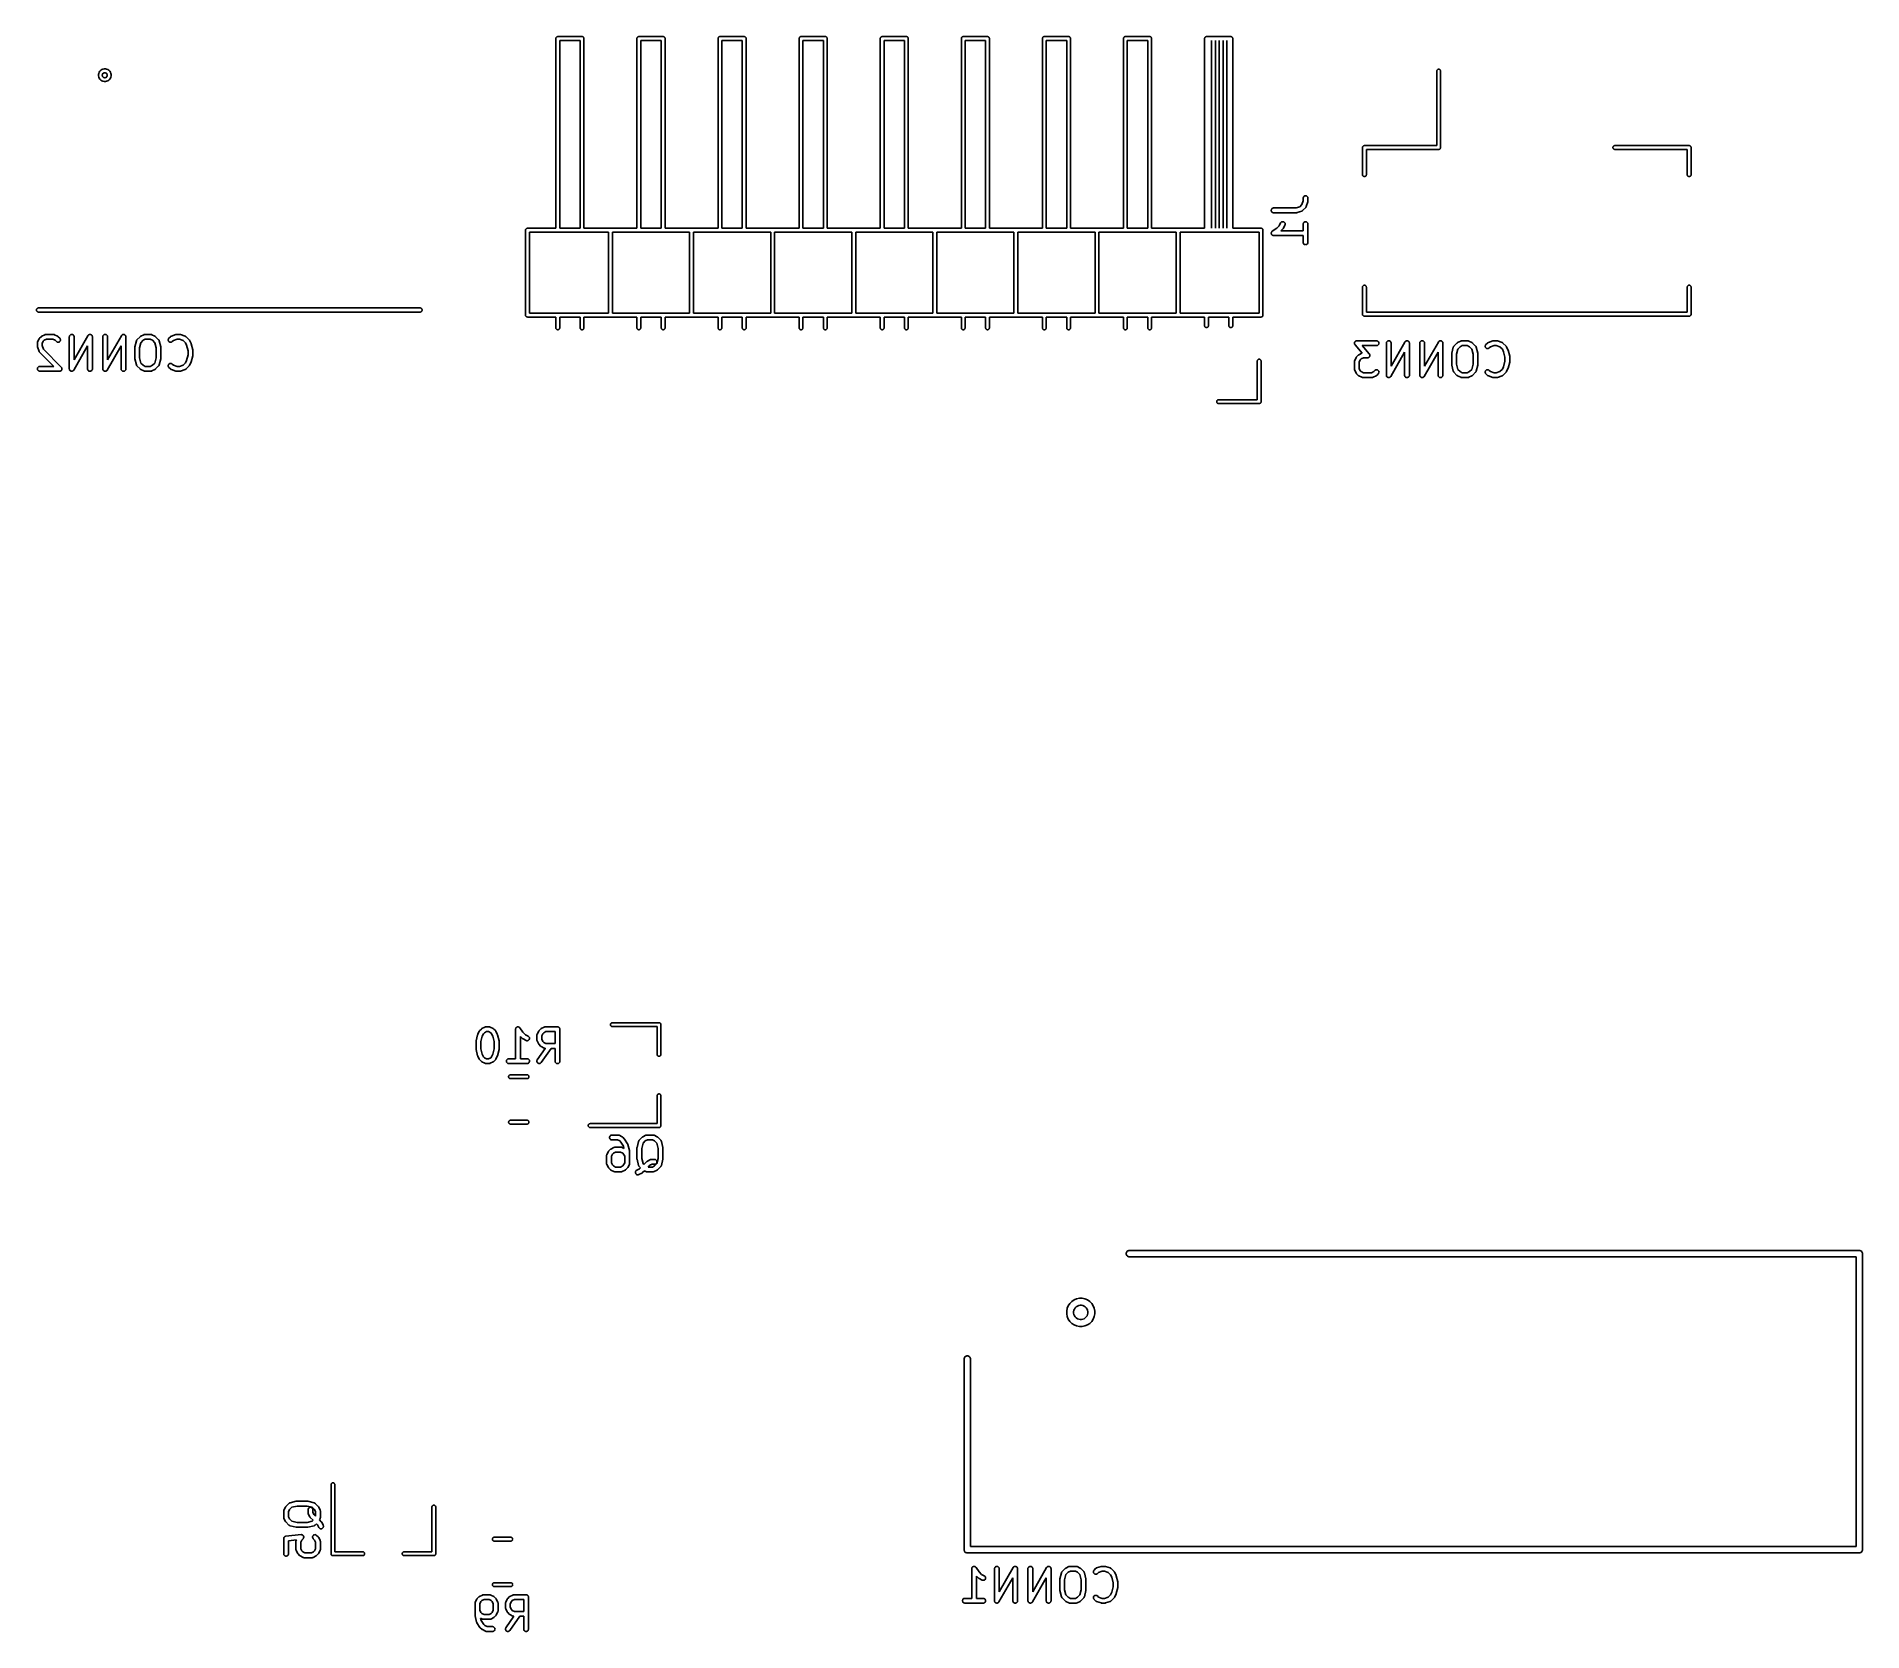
# Model space of a CAD drawing. Extents: x 0.05 to 2.3, y -1.99 to -0.02.
import ezdxf

# ---------------------------------------------------------------- set-up
doc = ezdxf.new("R2010")
doc.units = 0
doc.header["$MEASUREMENT"] = 0
doc.layers.add('BLACK', color=7, linetype='CONTINUOUS')

msp = doc.modelspace()

# ---------------------------------------------------------------- linework, layer by layer
at = {"layer": 'BLACK', "linetype": 'CONTINUOUS'}
for p, q in [((0.6927, -0.0219), (0.6928, -0.0215)), ((0.6927, -0.0224), (0.6927, -0.0219)), ((0.6927, -0.0225), (0.6927, -0.0224)), ((0.6927, -0.2562), (0.6927, -0.0225)), ((0.6928, -0.0215), (0.6931, -0.021)), ((0.6931, -0.021), (0.6934, -0.0207)), ((0.6934, -0.0207), (0.6937, -0.0204)), ((0.6937, -0.0204), (0.6941, -0.0202)), ((0.6941, -0.0202), (0.6946, -0.02)), ((0.6946, -0.02), (0.6949, -0.02)), ((0.6949, -0.02), (0.695, -0.02)), ((0.695, -0.02), (0.6952, -0.02)), ((0.6952, -0.02), (0.7248, -0.02)), ((0.7248, -0.02), (0.725, -0.02)), ((0.725, -0.02), (0.7251, -0.02)), ((0.7251, -0.02), (0.7254, -0.02)), ((0.7254, -0.02), (0.7259, -0.0202)), ((0.7259, -0.0202), (0.7263, -0.0204)), ((0.7263, -0.0204), (0.7266, -0.0207)), ((0.7266, -0.0207), (0.7269, -0.021)), ((0.7269, -0.021), (0.7272, -0.0215)), ((0.7272, -0.0215), (0.7273, -0.0219)), ((0.7273, -0.0219), (0.7273, -0.0224)), ((0.7273, -0.0224), (0.7273, -0.0225)), ((0.7273, -0.0225), (0.7273, -0.2562)), ((0.7927, -0.0219), (0.7928, -0.0215)), ((0.7927, -0.0224), (0.7927, -0.0219)), ((0.7927, -0.0225), (0.7927, -0.0224)), ((0.7927, -0.2562), (0.7927, -0.0225)), ((0.7928, -0.0215), (0.7931, -0.021)), ((0.7931, -0.021), (0.7934, -0.0207)), ((0.7934, -0.0207), (0.7937, -0.0204)), ((0.7937, -0.0204), (0.7941, -0.0202)), ((0.7941, -0.0202), (0.7946, -0.02)), ((0.7946, -0.02), (0.7949, -0.02)), ((0.7949, -0.02), (0.795, -0.02)), ((0.795, -0.02), (0.7952, -0.02)), ((0.7952, -0.02), (0.8248, -0.02)), ((0.8248, -0.02), (0.825, -0.02)), ((0.825, -0.02), (0.8251, -0.02)), ((0.8251, -0.02), (0.8254, -0.02)), ((0.8254, -0.02), (0.8259, -0.0202)), ((0.8259, -0.0202), (0.8263, -0.0204)), ((0.8263, -0.0204), (0.8266, -0.0207)), ((0.8266, -0.0207), (0.8269, -0.021)), ((0.8269, -0.021), (0.8272, -0.0215)), ((0.8272, -0.0215), (0.8273, -0.0219)), ((0.8273, -0.0219), (0.8273, -0.0224)), ((0.8273, -0.0224), (0.8273, -0.0225)), ((0.8273, -0.0225), (0.8273, -0.2562)), ((0.8927, -0.0219), (0.8928, -0.0215)), ((0.8927, -0.0224), (0.8927, -0.0219)), ((0.8927, -0.0225), (0.8927, -0.0224)), ((0.8927, -0.2562), (0.8927, -0.0225)), ((0.8928, -0.0215), (0.8931, -0.021)), ((0.8931, -0.021), (0.8934, -0.0207)), ((0.8934, -0.0207), (0.8937, -0.0204)), ((0.8937, -0.0204), (0.8941, -0.0202)), ((0.8941, -0.0202), (0.8946, -0.02)), ((0.8946, -0.02), (0.8949, -0.02)), ((0.8949, -0.02), (0.895, -0.02)), ((0.895, -0.02), (0.8952, -0.02)), ((0.8952, -0.02), (0.9248, -0.02)), ((0.9248, -0.02), (0.925, -0.02)), ((0.925, -0.02), (0.9251, -0.02)), ((0.9251, -0.02), (0.9254, -0.02)), ((0.9254, -0.02), (0.9259, -0.0202)), ((0.9259, -0.0202), (0.9263, -0.0204)), ((0.9263, -0.0204), (0.9266, -0.0207)), ((0.9266, -0.0207), (0.9269, -0.021)), ((0.9269, -0.021), (0.9272, -0.0215)), ((0.9272, -0.0215), (0.9273, -0.0219)), ((0.9273, -0.0219), (0.9273, -0.0224)), ((0.9273, -0.0224), (0.9273, -0.0225)), ((0.9273, -0.0225), (0.9273, -0.2562)), ((0.9927, -0.0219), (0.9928, -0.0215)), ((0.9927, -0.0224), (0.9927, -0.0219)), ((0.9927, -0.0225), (0.9927, -0.0224)), ((0.9927, -0.2562), (0.9927, -0.0225)), ((0.9928, -0.0215), (0.9931, -0.021)), ((0.9931, -0.021), (0.9934, -0.0207)), ((0.9934, -0.0207), (0.9937, -0.0204)), ((0.9937, -0.0204), (0.9941, -0.0202)), ((0.9941, -0.0202), (0.9946, -0.02)), ((0.9946, -0.02), (0.9949, -0.02)), ((0.9949, -0.02), (0.995, -0.02)), ((0.995, -0.02), (0.9952, -0.02)), ((0.9952, -0.02), (1.0248, -0.02)), ((1.0248, -0.02), (1.025, -0.02)), ((1.025, -0.02), (1.0251, -0.02)), ((1.0251, -0.02), (1.0254, -0.02)), ((1.0254, -0.02), (1.0259, -0.0202)), ((1.0259, -0.0202), (1.0263, -0.0204)), ((1.0263, -0.0204), (1.0266, -0.0207)), ((1.0266, -0.0207), (1.0269, -0.021)), ((1.0269, -0.021), (1.0272, -0.0215)), ((1.0272, -0.0215), (1.0273, -0.0219)), ((1.0273, -0.0219), (1.0273, -0.0224)), ((1.0273, -0.0224), (1.0273, -0.0225)), ((1.0273, -0.0225), (1.0273, -0.2562)), ((1.0927, -0.0219), (1.0929, -0.0215)), ((1.0927, -0.0224), (1.0927, -0.0219)), ((1.0927, -0.0225), (1.0927, -0.0224)), ((1.0927, -0.2562), (1.0927, -0.0225)), ((1.0929, -0.0215), (1.0931, -0.021)), ((1.0931, -0.021), (1.0934, -0.0207)), ((1.0934, -0.0207), (1.0937, -0.0204)), ((1.0937, -0.0204), (1.0941, -0.0202)), ((1.0941, -0.0202), (1.0946, -0.02)), ((1.0946, -0.02), (1.0949, -0.02)), ((1.0949, -0.02), (1.095, -0.02)), ((1.095, -0.02), (1.0952, -0.02)), ((1.0952, -0.02), (1.1248, -0.02)), ((1.1248, -0.02), (1.125, -0.02)), ((1.125, -0.02), (1.1251, -0.02)), ((1.1251, -0.02), (1.1254, -0.02)), ((1.1254, -0.02), (1.1259, -0.0202)), ((1.1259, -0.0202), (1.1263, -0.0204)), ((1.1263, -0.0204), (1.1266, -0.0207)), ((1.1266, -0.0207), (1.1269, -0.021)), ((1.1269, -0.021), (1.1272, -0.0215)), ((1.1272, -0.0215), (1.1273, -0.0219)), ((1.1273, -0.0219), (1.1273, -0.0224)), ((1.1273, -0.0224), (1.1273, -0.0225)), ((1.1273, -0.0225), (1.1273, -0.2562)), ((1.1927, -0.0219), (1.1928, -0.0215)), ((1.1927, -0.0224), (1.1927, -0.0219)), ((1.1927, -0.0225), (1.1927, -0.0224)), ((1.1927, -0.2562), (1.1927, -0.0225)), ((1.1928, -0.0215), (1.1931, -0.021)), ((1.1931, -0.021), (1.1934, -0.0207)), ((1.1934, -0.0207), (1.1937, -0.0204)), ((1.1937, -0.0204), (1.1941, -0.0202)), ((1.1941, -0.0202), (1.1946, -0.02)), ((1.1946, -0.02), (1.1949, -0.02)), ((1.1949, -0.02), (1.195, -0.02)), ((1.195, -0.02), (1.1952, -0.02)), ((1.1952, -0.02), (1.2248, -0.02)), ((1.2248, -0.02), (1.225, -0.02)), ((1.225, -0.02), (1.2251, -0.02)), ((1.2251, -0.02), (1.2254, -0.02)), ((1.2254, -0.02), (1.2259, -0.0202)), ((1.2259, -0.0202), (1.2263, -0.0204)), ((1.2263, -0.0204), (1.2266, -0.0207)), ((1.2266, -0.0207), (1.2269, -0.021)), ((1.2269, -0.021), (1.2271, -0.0215)), ((1.2271, -0.0215), (1.2273, -0.0219)), ((1.2273, -0.0219), (1.2273, -0.0224)), ((1.2273, -0.0224), (1.2273, -0.0225)), ((1.2273, -0.0225), (1.2273, -0.2562)), ((1.2927, -0.0219), (1.2929, -0.0215)), ((1.2927, -0.0224), (1.2927, -0.0219)), ((1.2927, -0.0225), (1.2927, -0.0224)), ((1.2927, -0.2562), (1.2927, -0.0225)), ((1.2929, -0.0215), (1.2931, -0.021)), ((1.2931, -0.021), (1.2934, -0.0207)), ((1.2934, -0.0207), (1.2937, -0.0204)), ((1.2937, -0.0204), (1.2941, -0.0202)), ((1.2941, -0.0202), (1.2946, -0.02)), ((1.2946, -0.02), (1.2949, -0.02)), ((1.2949, -0.02), (1.295, -0.02)), ((1.295, -0.02), (1.2952, -0.02)), ((1.2952, -0.02), (1.3248, -0.02)), ((1.3248, -0.02), (1.325, -0.02)), ((1.325, -0.02), (1.3251, -0.02)), ((1.3251, -0.02), (1.3254, -0.02)), ((1.3254, -0.02), (1.3259, -0.0202)), ((1.3259, -0.0202), (1.3263, -0.0204)), ((1.3263, -0.0204), (1.3266, -0.0207)), ((1.3266, -0.0207), (1.3269, -0.021)), ((1.3269, -0.021), (1.3272, -0.0215)), ((1.3272, -0.0215), (1.3273, -0.0219)), ((1.3273, -0.0219), (1.3273, -0.0224)), ((1.3273, -0.0224), (1.3273, -0.0225)), ((1.3273, -0.0225), (1.3273, -0.2562)), ((1.3927, -0.0219), (1.3928, -0.0215)), ((1.3927, -0.0224), (1.3927, -0.0219)), ((1.3927, -0.0225), (1.3927, -0.0224)), ((1.3927, -0.2562), (1.3927, -0.0225)), ((1.3928, -0.0215), (1.3931, -0.021)), ((1.3931, -0.021), (1.3934, -0.0207)), ((1.3934, -0.0207), (1.3937, -0.0204)), ((1.3937, -0.0204), (1.3941, -0.0202)), ((1.3941, -0.0202), (1.3946, -0.02)), ((1.3946, -0.02), (1.3949, -0.02)), ((1.3949, -0.02), (1.395, -0.02)), ((1.395, -0.02), (1.3952, -0.02)), ((1.3952, -0.02), (1.4248, -0.02)), ((1.4248, -0.02), (1.425, -0.02)), ((1.425, -0.02), (1.4251, -0.02)), ((1.4251, -0.02), (1.4254, -0.02)), ((1.4254, -0.02), (1.4259, -0.0202)), ((1.4259, -0.0202), (1.4263, -0.0204)), ((1.4263, -0.0204), (1.4266, -0.0207)), ((1.4266, -0.0207), (1.4269, -0.021)), ((1.4269, -0.021), (1.4271, -0.0215)), ((1.4271, -0.0215), (1.4273, -0.0219)), ((1.4273, -0.0219), (1.4273, -0.0224)), ((1.4273, -0.0224), (1.4273, -0.0225)), ((1.4273, -0.0225), (1.4273, -0.2562)), ((1.4927, -0.0219), (1.4929, -0.0215)), ((1.4927, -0.0224), (1.4927, -0.0219)), ((1.4927, -0.0225), (1.4927, -0.0224)), ((1.4927, -0.2562), (1.4927, -0.0225)), ((1.4929, -0.0215), (1.4931, -0.021)), ((1.4931, -0.021), (1.4934, -0.0207)), ((1.4934, -0.0207), (1.4937, -0.0204)), ((1.4937, -0.0204), (1.4941, -0.0202)), ((1.4941, -0.0202), (1.4946, -0.02)), ((1.4946, -0.02), (1.4949, -0.02)), ((1.4949, -0.02), (1.495, -0.02)), ((1.495, -0.02), (1.4952, -0.02)), ((1.4952, -0.02), (1.4989, -0.02)), ((1.4989, -0.02), (1.499, -0.02)), ((1.499, -0.02), (1.4991, -0.02)), ((1.4991, -0.02), (1.5036, -0.02)), ((1.5036, -0.02), (1.5037, -0.02)), ((1.5037, -0.02), (1.5038, -0.02)), ((1.5038, -0.02), (1.5083, -0.02)), ((1.5083, -0.02), (1.5084, -0.02)), ((1.5084, -0.02), (1.5085, -0.02)), ((1.5085, -0.02), (1.513, -0.02)), ((1.513, -0.02), (1.5131, -0.02)), ((1.5131, -0.02), (1.5133, -0.02)), ((1.5133, -0.02), (1.5178, -0.02)), ((1.5178, -0.02), (1.5179, -0.02)), ((1.5179, -0.02), (1.518, -0.02)), ((1.518, -0.02), (1.5225, -0.02)), ((1.5225, -0.02), (1.5226, -0.02)), ((1.5226, -0.02), (1.5227, -0.02)), ((1.5227, -0.02), (1.5248, -0.02)), ((1.5248, -0.02), (1.525, -0.02)), ((1.525, -0.02), (1.5251, -0.02)), ((1.5251, -0.02), (1.5254, -0.02)), ((1.5254, -0.02), (1.5259, -0.0202)), ((1.5259, -0.0202), (1.5263, -0.0204)), ((1.5263, -0.0204), (1.5266, -0.0207)), ((1.5266, -0.0207), (1.5269, -0.021)), ((1.5269, -0.021), (1.5272, -0.0215)), ((1.5272, -0.0215), (1.5273, -0.0219)), ((1.5273, -0.0219), (1.5273, -0.0224)), ((1.5273, -0.0224), (1.5273, -0.0225)), ((1.5273, -0.0225), (1.5273, -0.2562)), ((0.6974, -0.0247), (0.6974, -0.2562)), ((0.7226, -0.0247), (0.6974, -0.0247)), ((0.7226, -0.2562), (0.7226, -0.0247)), ((0.7974, -0.0247), (0.7974, -0.2562)), ((0.8226, -0.0247), (0.7974, -0.0247)), ((0.8226, -0.2562), (0.8226, -0.0247)), ((0.8974, -0.0247), (0.8974, -0.2562)), ((0.9226, -0.0247), (0.8974, -0.0247)), ((0.9226, -0.2562), (0.9226, -0.0247)), ((0.9974, -0.0247), (0.9974, -0.2562)), ((1.0226, -0.0247), (0.9974, -0.0247)), ((1.0226, -0.2562), (1.0226, -0.0247)), ((1.0974, -0.0247), (1.0974, -0.2562)), ((1.1226, -0.0247), (1.0974, -0.0247)), ((1.1226, -0.2562), (1.1226, -0.0247)), ((1.1974, -0.0247), (1.1974, -0.2562)), ((1.2226, -0.0247), (1.1974, -0.0247)), ((1.2226, -0.2562), (1.2226, -0.0247)), ((1.2974, -0.0247), (1.2974, -0.2562)), ((1.3226, -0.0247), (1.2974, -0.0247)), ((1.3226, -0.2562), (1.3226, -0.0247)), ((1.3974, -0.0247), (1.3974, -0.2562)), ((1.4226, -0.0247), (1.3974, -0.0247)), ((1.4226, -0.2562), (1.4226, -0.0247)), ((1.5013, -0.0247), (1.5013, -0.2562)), ((1.5013, -0.2562), (1.5013, -0.0247)), ((1.5013, -0.0247), (1.5013, -0.0247)), ((1.5061, -0.0247), (1.5061, -0.2562)), ((1.5061, -0.2562), (1.5061, -0.0247)), ((1.5061, -0.0247), (1.5061, -0.0247)), ((1.5108, -0.0247), (1.5108, -0.2562)), ((1.5108, -0.2562), (1.5108, -0.0247)), ((1.5108, -0.0247), (1.5108, -0.0247)), ((1.5155, -0.0247), (1.5155, -0.2562)), ((1.5155, -0.2562), (1.5155, -0.0247)), ((1.5155, -0.0247), (1.5155, -0.0247)), ((1.5202, -0.0247), (1.5202, -0.2562)), ((1.5202, -0.2562), (1.5202, -0.0247)), ((1.5202, -0.0247), (1.5202, -0.0247)), ((0.1287, -0.0669), (0.129, -0.0654)), ((0.1287, -0.0684), (0.1287, -0.0669)), ((0.129, -0.0654), (0.1296, -0.064)), ((0.1296, -0.064), (0.1305, -0.0627)), ((0.1305, -0.0627), (0.1315, -0.0616)), ((0.1315, -0.0616), (0.1328, -0.0608)), ((0.1328, -0.0608), (0.1342, -0.0602)), ((0.1336, -0.0668), (0.1334, -0.0673)), ((0.1334, -0.0673), (0.1334, -0.0679)), ((0.1338, -0.0662), (0.1336, -0.0668)), ((0.1341, -0.0657), (0.1338, -0.0662)), ((0.1345, -0.0653), (0.1341, -0.0657)), ((0.1342, -0.0602), (0.1357, -0.0599)), ((0.135, -0.065), (0.1345, -0.0653)), ((0.1356, -0.0647), (0.135, -0.065)), ((0.1362, -0.0646), (0.1356, -0.0647)), ((0.1357, -0.0599), (0.1372, -0.0599)), ((0.1368, -0.0646), (0.1362, -0.0646)), ((0.1373, -0.0647), (0.1368, -0.0646)), ((0.1372, -0.0599), (0.1387, -0.0602)), ((0.1379, -0.065), (0.1373, -0.0647)), ((0.1384, -0.0653), (0.1379, -0.065)), ((0.1388, -0.0657), (0.1384, -0.0653)), ((0.1387, -0.0602), (0.1401, -0.0608)), ((0.1391, -0.0662), (0.1388, -0.0657)), ((0.1394, -0.0668), (0.1391, -0.0662)), ((0.1395, -0.0673), (0.1394, -0.0668)), ((0.1395, -0.0679), (0.1395, -0.0673)), ((0.1401, -0.0608), (0.1414, -0.0616)), ((0.1414, -0.0616), (0.1425, -0.0627)), ((0.1425, -0.0627), (0.1433, -0.064)), ((0.1433, -0.064), (0.1439, -0.0654)), ((0.1439, -0.0654), (0.1442, -0.0669)), ((0.1442, -0.0669), (0.1442, -0.0684)), ((1.779, -0.0622), (1.7792, -0.0618)), ((1.779, -0.0626), (1.779, -0.0622)), ((1.779, -0.1544), (1.779, -0.0626)), ((1.7792, -0.0618), (1.7794, -0.0614)), ((1.7794, -0.0614), (1.7797, -0.061)), ((1.7797, -0.061), (1.78, -0.0607)), ((1.78, -0.0607), (1.7804, -0.0605)), ((1.7804, -0.0605), (1.7809, -0.0603)), ((1.7809, -0.0603), (1.7813, -0.0603)), ((1.7813, -0.0603), (1.7818, -0.0603)), ((1.7818, -0.0603), (1.7822, -0.0605)), ((1.7822, -0.0605), (1.7827, -0.0607)), ((1.7827, -0.0607), (1.783, -0.061)), ((1.783, -0.061), (1.7833, -0.0614)), ((1.7833, -0.0614), (1.7835, -0.0618)), ((1.7835, -0.0618), (1.7837, -0.0622)), ((1.7837, -0.0622), (1.7837, -0.0626)), ((1.7837, -0.0626), (1.7837, -0.1567)), ((0.129, -0.0699), (0.1287, -0.0684)), ((0.1296, -0.0713), (0.129, -0.0699)), ((0.1305, -0.0726), (0.1296, -0.0713)), ((0.1315, -0.0736), (0.1305, -0.0726)), ((0.1328, -0.0745), (0.1315, -0.0736)), ((0.1342, -0.0751), (0.1328, -0.0745)), ((0.1334, -0.0679), (0.1336, -0.0685)), ((0.1336, -0.0685), (0.1338, -0.0691)), ((0.1338, -0.0691), (0.1341, -0.0696)), ((0.1341, -0.0696), (0.1345, -0.07)), ((0.1357, -0.0754), (0.1342, -0.0751)), ((0.1345, -0.07), (0.135, -0.0703)), ((0.135, -0.0703), (0.1356, -0.0705)), ((0.1356, -0.0705), (0.1362, -0.0707)), ((0.1372, -0.0754), (0.1357, -0.0754)), ((0.1362, -0.0707), (0.1368, -0.0707)), ((0.1368, -0.0707), (0.1373, -0.0705)), ((0.1387, -0.0751), (0.1372, -0.0754)), ((0.1373, -0.0705), (0.1379, -0.0703)), ((0.1379, -0.0703), (0.1384, -0.07)), ((0.1384, -0.07), (0.1388, -0.0696)), ((0.1401, -0.0745), (0.1387, -0.0751)), ((0.1388, -0.0696), (0.1391, -0.0691)), ((0.1391, -0.0691), (0.1394, -0.0685)), ((0.1394, -0.0685), (0.1395, -0.0679)), ((0.1414, -0.0736), (0.1401, -0.0745)), ((0.1425, -0.0726), (0.1414, -0.0736)), ((0.1433, -0.0713), (0.1425, -0.0726)), ((0.1439, -0.0699), (0.1433, -0.0713)), ((0.1442, -0.0684), (0.1439, -0.0699)), ((1.6874, -0.1568), (1.6875, -0.1563)), ((1.6874, -0.1569), (1.6874, -0.1568)), ((1.6874, -0.1904), (1.6874, -0.1569)), ((1.6875, -0.1563), (1.6876, -0.1559)), ((1.6876, -0.1559), (1.6878, -0.1555)), ((1.6878, -0.1555), (1.6881, -0.1551)), ((1.6881, -0.1551), (1.6885, -0.1548)), ((1.6885, -0.1548), (1.6889, -0.1546)), ((1.6889, -0.1546), (1.6893, -0.1544)), ((1.6893, -0.1544), (1.6897, -0.1544)), ((1.6897, -0.1544), (1.6897, -0.1544)), ((1.6897, -0.1544), (1.6898, -0.1544)), ((1.6898, -0.1544), (1.6899, -0.1544)), ((1.6899, -0.1544), (1.779, -0.1544)), ((1.7837, -0.1572), (1.7835, -0.1577)), ((1.7837, -0.1567), (1.7837, -0.1568)), ((1.7837, -0.1568), (1.7837, -0.1572)), ((1.9963, -0.1563), (1.9965, -0.1559)), ((1.9963, -0.1568), (1.9963, -0.1563)), ((1.9963, -0.1572), (1.9963, -0.1568)), ((1.9965, -0.1577), (1.9963, -0.1572)), ((1.9965, -0.1559), (1.9967, -0.1555)), ((1.9967, -0.1555), (1.997, -0.1551)), ((1.997, -0.1551), (1.9973, -0.1548)), ((1.9973, -0.1548), (1.9977, -0.1546)), ((1.9977, -0.1546), (1.9982, -0.1544)), ((1.9982, -0.1544), (1.9986, -0.1544)), ((1.9986, -0.1544), (2.0901, -0.1544)), ((2.0901, -0.1544), (2.0902, -0.1544)), ((2.0902, -0.1544), (2.0903, -0.1544)), ((2.0903, -0.1544), (2.0907, -0.1544)), ((2.0907, -0.1544), (2.0911, -0.1546)), ((2.0911, -0.1546), (2.0915, -0.1548)), ((2.0915, -0.1548), (2.0919, -0.1551)), ((2.0919, -0.1551), (2.0922, -0.1555)), ((2.0922, -0.1555), (2.0924, -0.1559)), ((2.0924, -0.1559), (2.0925, -0.1563)), ((2.0925, -0.1563), (2.0926, -0.1568)), ((2.0926, -0.1568), (2.0926, -0.1569)), ((2.0926, -0.1569), (2.0926, -0.1904)), ((1.7812, -0.1591), (1.6922, -0.1591)), ((1.6922, -0.1591), (1.6922, -0.1904)), ((1.7813, -0.1591), (1.7812, -0.1591)), ((1.7814, -0.1591), (1.7813, -0.1591)), ((1.7818, -0.1591), (1.7814, -0.1591)), ((1.7814, -0.1591), (1.7814, -0.1591)), ((1.7822, -0.159), (1.7818, -0.1591)), ((1.7827, -0.1587), (1.7822, -0.159)), ((1.783, -0.1585), (1.7827, -0.1587)), ((1.7833, -0.1581), (1.783, -0.1585)), ((1.7835, -0.1577), (1.7833, -0.1581)), ((1.9967, -0.1581), (1.9965, -0.1577)), ((1.997, -0.1585), (1.9967, -0.1581)), ((1.9973, -0.1587), (1.997, -0.1585)), ((1.9977, -0.159), (1.9973, -0.1587)), ((1.9982, -0.1591), (1.9977, -0.159)), ((1.9986, -0.1591), (1.9982, -0.1591)), ((2.0878, -0.1591), (1.9986, -0.1591)), ((2.0878, -0.1904), (2.0878, -0.1591)), ((1.6875, -0.1907), (1.6874, -0.1904)), ((1.6876, -0.1911), (1.6875, -0.1907)), ((1.6878, -0.1916), (1.6876, -0.1911)), ((1.6881, -0.1919), (1.6878, -0.1916)), ((1.6885, -0.1922), (1.6881, -0.1919)), ((1.6889, -0.1924), (1.6885, -0.1922)), ((1.6893, -0.1926), (1.6889, -0.1924)), ((1.6898, -0.1926), (1.6893, -0.1926)), ((1.6903, -0.1926), (1.6898, -0.1926)), ((1.6907, -0.1924), (1.6903, -0.1926)), ((1.6911, -0.1922), (1.6907, -0.1924)), ((1.6915, -0.1919), (1.6911, -0.1922)), ((1.6918, -0.1916), (1.6915, -0.1919)), ((1.692, -0.1911), (1.6918, -0.1916)), ((1.6921, -0.1907), (1.692, -0.1911)), ((1.6922, -0.1904), (1.6921, -0.1907)), ((2.0879, -0.1907), (2.0878, -0.1904)), ((2.088, -0.1911), (2.0879, -0.1907)), ((2.0882, -0.1916), (2.088, -0.1911)), ((2.0885, -0.1919), (2.0882, -0.1916)), ((2.0889, -0.1922), (2.0885, -0.1919)), ((2.0893, -0.1924), (2.0889, -0.1922)), ((2.0897, -0.1926), (2.0893, -0.1924)), ((2.0902, -0.1926), (2.0897, -0.1926)), ((2.0907, -0.1926), (2.0902, -0.1926)), ((2.0911, -0.1924), (2.0907, -0.1926)), ((2.0915, -0.1922), (2.0911, -0.1924)), ((2.0919, -0.1919), (2.0915, -0.1922)), ((2.0922, -0.1916), (2.0919, -0.1919)), ((2.0924, -0.1911), (2.0922, -0.1916)), ((2.0925, -0.1907), (2.0924, -0.1911)), ((2.0926, -0.1904), (2.0925, -0.1907)), ((1.6127, -0.227), (1.6142, -0.2225)), ((1.6142, -0.2192), (1.6143, -0.2186)), ((1.6142, -0.2225), (1.6142, -0.2192)), ((1.6142, -0.2192), (1.6142, -0.2192)), ((1.6143, -0.2186), (1.6145, -0.2181)), ((1.6145, -0.2181), (1.6147, -0.2176)), ((1.6147, -0.2176), (1.6151, -0.2171)), ((1.6151, -0.2171), (1.6156, -0.2168)), ((1.6156, -0.2168), (1.6161, -0.2165)), ((1.6161, -0.2165), (1.6166, -0.2163)), ((1.6166, -0.2163), (1.6172, -0.2163)), ((1.6172, -0.2163), (1.6178, -0.2163)), ((1.6178, -0.2163), (1.6183, -0.2165)), ((1.62, -0.2239), (1.6181, -0.2295)), ((1.6183, -0.2165), (1.6188, -0.2168)), ((1.6188, -0.2168), (1.6193, -0.2172)), ((1.6193, -0.2172), (1.6196, -0.2176)), ((1.6196, -0.2176), (1.6199, -0.2181)), ((1.6199, -0.2181), (1.6201, -0.2187)), ((1.6201, -0.2236), (1.62, -0.2238)), ((1.62, -0.2238), (1.62, -0.2239)), ((1.6201, -0.2187), (1.6201, -0.2192)), ((1.6201, -0.2192), (1.6201, -0.223)), ((1.6201, -0.223), (1.6201, -0.223)), ((1.6201, -0.223), (1.6201, -0.2232)), ((1.6201, -0.2232), (1.6201, -0.2234)), ((1.6201, -0.2234), (1.6201, -0.2235)), ((1.6201, -0.2235), (1.6201, -0.2236)), ((1.5749, -0.2336), (1.5751, -0.2331)), ((1.5749, -0.2342), (1.5749, -0.2336)), ((1.5749, -0.2348), (1.5749, -0.2342)), ((1.5751, -0.2353), (1.5749, -0.2348)), ((1.5751, -0.2331), (1.5754, -0.2326)), ((1.5753, -0.2359), (1.5751, -0.2353)), ((1.5757, -0.2363), (1.5753, -0.2359)), ((1.5754, -0.2326), (1.5757, -0.2321)), ((1.5757, -0.2321), (1.5762, -0.2318)), ((1.5761, -0.2367), (1.5757, -0.2363)), ((1.5767, -0.237), (1.5761, -0.2367)), ((1.5762, -0.2318), (1.5767, -0.2315)), ((1.5767, -0.2315), (1.5772, -0.2313)), ((1.5772, -0.2371), (1.5767, -0.237)), ((1.5772, -0.2313), (1.5778, -0.2313)), ((1.5778, -0.2372), (1.5772, -0.2371)), ((1.5778, -0.2313), (1.6055, -0.2313)), ((1.6059, -0.2372), (1.5778, -0.2372)), ((1.5778, -0.2372), (1.5778, -0.2372)), ((1.6055, -0.2313), (1.61, -0.2298)), ((1.6061, -0.2372), (1.6059, -0.2372)), ((1.6063, -0.2372), (1.6061, -0.2372)), ((1.6064, -0.2371), (1.6063, -0.2372)), ((1.6065, -0.2371), (1.6064, -0.2371)), ((1.6067, -0.2371), (1.6065, -0.2371)), ((1.6068, -0.2371), (1.6067, -0.2371)), ((1.6069, -0.237), (1.6068, -0.2371)), ((1.6125, -0.2352), (1.6069, -0.237)), ((1.61, -0.2298), (1.6127, -0.227)), ((1.6126, -0.2351), (1.6125, -0.2352)), ((1.6128, -0.235), (1.6126, -0.2351)), ((1.6126, -0.2351), (1.6126, -0.2351)), ((1.613, -0.2349), (1.6128, -0.235)), ((1.6131, -0.2349), (1.613, -0.2349)), ((1.6132, -0.2348), (1.6131, -0.2349)), ((1.6133, -0.2347), (1.6132, -0.2348)), ((1.6135, -0.2346), (1.6133, -0.2347)), ((1.6136, -0.2345), (1.6135, -0.2346)), ((1.6174, -0.2307), (1.6136, -0.2345)), ((1.6136, -0.2345), (1.6136, -0.2345)), ((1.6136, -0.2345), (1.6136, -0.2345)), ((1.6175, -0.2306), (1.6174, -0.2307)), ((1.6176, -0.2304), (1.6175, -0.2306)), ((1.6175, -0.2306), (1.6175, -0.2306)), ((1.6178, -0.2303), (1.6176, -0.2304)), ((1.6179, -0.2301), (1.6178, -0.2302)), ((1.6178, -0.2302), (1.6178, -0.2303)), ((1.618, -0.2297), (1.6179, -0.2299)), ((1.6179, -0.2299), (1.6179, -0.2301)), ((1.6181, -0.2297), (1.618, -0.2297)), ((1.6181, -0.2295), (1.6181, -0.2296)), ((1.6181, -0.2296), (1.6181, -0.2297)), ((0.6553, -0.2581), (0.6554, -0.2577)), ((0.6553, -0.2586), (0.6553, -0.2581)), ((0.6553, -0.2587), (0.6553, -0.2586)), ((0.6553, -0.3632), (0.6553, -0.2587)), ((0.6554, -0.2577), (0.6557, -0.2573)), ((0.6557, -0.2573), (0.656, -0.2569)), ((0.656, -0.2569), (0.6563, -0.2566)), ((0.6563, -0.2566), (0.6567, -0.2564)), ((0.6567, -0.2564), (0.6572, -0.2563)), ((0.6572, -0.2563), (0.6575, -0.2562)), ((0.6575, -0.2562), (0.6575, -0.2562)), ((0.6575, -0.2562), (0.6576, -0.2562)), ((0.6576, -0.2562), (0.6578, -0.2562)), ((0.6578, -0.2562), (0.6927, -0.2562)), ((0.6949, -0.2609), (0.66, -0.2609)), ((0.66, -0.2609), (0.66, -0.3609)), ((0.695, -0.261), (0.6949, -0.2609)), ((0.6952, -0.2609), (0.695, -0.261)), ((0.7248, -0.2609), (0.6952, -0.2609)), ((0.6974, -0.2562), (0.7226, -0.2562)), ((0.725, -0.261), (0.7248, -0.2609)), ((0.7251, -0.2609), (0.725, -0.261)), ((0.7576, -0.2609), (0.7251, -0.2609)), ((0.7273, -0.2562), (0.7599, -0.2562)), ((0.7576, -0.3609), (0.7576, -0.2609)), ((0.7599, -0.2562), (0.76, -0.2562)), ((0.76, -0.2562), (0.7601, -0.2562)), ((0.7601, -0.2562), (0.7927, -0.2562)), ((0.7949, -0.2609), (0.7624, -0.2609)), ((0.7624, -0.2609), (0.7624, -0.3609)), ((0.795, -0.261), (0.7949, -0.2609)), ((0.7952, -0.2609), (0.795, -0.261)), ((0.8248, -0.2609), (0.7952, -0.2609)), ((0.7974, -0.2562), (0.8226, -0.2562)), ((0.825, -0.261), (0.8248, -0.2609)), ((0.8251, -0.2609), (0.825, -0.261)), ((0.8576, -0.2609), (0.8251, -0.2609)), ((0.8273, -0.2562), (0.8599, -0.2562)), ((0.8576, -0.3609), (0.8576, -0.2609)), ((0.8599, -0.2562), (0.86, -0.2562)), ((0.86, -0.2562), (0.8601, -0.2562)), ((0.8601, -0.2562), (0.8927, -0.2562)), ((0.8949, -0.2609), (0.8624, -0.2609)), ((0.8624, -0.2609), (0.8624, -0.3609)), ((0.895, -0.261), (0.8949, -0.2609)), ((0.8952, -0.2609), (0.895, -0.261)), ((0.9248, -0.2609), (0.8952, -0.2609)), ((0.8974, -0.2562), (0.9226, -0.2562)), ((0.925, -0.261), (0.9248, -0.2609)), ((0.9251, -0.2609), (0.925, -0.261)), ((0.9576, -0.2609), (0.9251, -0.2609)), ((0.9273, -0.2562), (0.9599, -0.2562)), ((0.9576, -0.3609), (0.9576, -0.2609)), ((0.9599, -0.2562), (0.96, -0.2562)), ((0.96, -0.2562), (0.9601, -0.2562)), ((0.9601, -0.2562), (0.9927, -0.2562)), ((0.9949, -0.2609), (0.9624, -0.2609)), ((0.9624, -0.2609), (0.9624, -0.3609)), ((0.995, -0.261), (0.9949, -0.2609)), ((0.9952, -0.2609), (0.995, -0.261)), ((1.0248, -0.2609), (0.9952, -0.2609)), ((0.9974, -0.2562), (1.0226, -0.2562)), ((1.025, -0.261), (1.0248, -0.2609)), ((1.0251, -0.2609), (1.025, -0.261)), ((1.0576, -0.2609), (1.0251, -0.2609)), ((1.0273, -0.2562), (1.0599, -0.2562)), ((1.0576, -0.3609), (1.0576, -0.2609)), ((1.0599, -0.2562), (1.06, -0.2562)), ((1.06, -0.2562), (1.0601, -0.2562)), ((1.0601, -0.2562), (1.0927, -0.2562)), ((1.0949, -0.2609), (1.0624, -0.2609)), ((1.0624, -0.2609), (1.0624, -0.3609)), ((1.095, -0.261), (1.0949, -0.2609)), ((1.0952, -0.2609), (1.095, -0.261)), ((1.1248, -0.2609), (1.0952, -0.2609)), ((1.0974, -0.2562), (1.1226, -0.2562)), ((1.125, -0.261), (1.1248, -0.2609)), ((1.1251, -0.2609), (1.125, -0.261)), ((1.1576, -0.2609), (1.1251, -0.2609)), ((1.1273, -0.2562), (1.1599, -0.2562)), ((1.1576, -0.3609), (1.1576, -0.2609)), ((1.1599, -0.2562), (1.16, -0.2562)), ((1.16, -0.2562), (1.1601, -0.2562)), ((1.1601, -0.2562), (1.1927, -0.2562)), ((1.1949, -0.2609), (1.1624, -0.2609)), ((1.1624, -0.2609), (1.1624, -0.3609)), ((1.195, -0.261), (1.1949, -0.2609)), ((1.1952, -0.2609), (1.195, -0.261)), ((1.2248, -0.2609), (1.1952, -0.2609)), ((1.1974, -0.2562), (1.2226, -0.2562)), ((1.225, -0.261), (1.2248, -0.2609)), ((1.2251, -0.2609), (1.225, -0.261)), ((1.2576, -0.2609), (1.2251, -0.2609)), ((1.2273, -0.2562), (1.2599, -0.2562)), ((1.2576, -0.3609), (1.2576, -0.2609)), ((1.2599, -0.2562), (1.26, -0.2562)), ((1.26, -0.2562), (1.2601, -0.2562)), ((1.2601, -0.2562), (1.2927, -0.2562)), ((1.2949, -0.2609), (1.2624, -0.2609)), ((1.2624, -0.2609), (1.2624, -0.3609)), ((1.295, -0.261), (1.2949, -0.2609)), ((1.2952, -0.2609), (1.295, -0.261)), ((1.3248, -0.2609), (1.2952, -0.2609)), ((1.2974, -0.2562), (1.3226, -0.2562)), ((1.325, -0.261), (1.3248, -0.2609)), ((1.3251, -0.2609), (1.325, -0.261)), ((1.3576, -0.2609), (1.3251, -0.2609)), ((1.3273, -0.2562), (1.3599, -0.2562)), ((1.3576, -0.3609), (1.3576, -0.2609)), ((1.3599, -0.2562), (1.36, -0.2562)), ((1.36, -0.2562), (1.3601, -0.2562)), ((1.3601, -0.2562), (1.3927, -0.2562)), ((1.3949, -0.2609), (1.3624, -0.2609)), ((1.3624, -0.2609), (1.3624, -0.3609)), ((1.395, -0.261), (1.3949, -0.2609)), ((1.3952, -0.2609), (1.395, -0.261)), ((1.4248, -0.2609), (1.3952, -0.2609)), ((1.3974, -0.2562), (1.4226, -0.2562)), ((1.425, -0.261), (1.4248, -0.2609)), ((1.4251, -0.2609), (1.425, -0.261)), ((1.4576, -0.2609), (1.4251, -0.2609)), ((1.4273, -0.2562), (1.4599, -0.2562)), ((1.4576, -0.3609), (1.4576, -0.2609)), ((1.4599, -0.2562), (1.46, -0.2562)), ((1.46, -0.2562), (1.4601, -0.2562)), ((1.4601, -0.2562), (1.4927, -0.2562)), ((1.4949, -0.2609), (1.4624, -0.2609)), ((1.4624, -0.2609), (1.4624, -0.3609)), ((1.495, -0.261), (1.4949, -0.2609)), ((1.4952, -0.2609), (1.495, -0.261)), ((1.4989, -0.2609), (1.4952, -0.2609)), ((1.499, -0.261), (1.4989, -0.2609)), ((1.4991, -0.2609), (1.499, -0.261)), ((1.5036, -0.2609), (1.4991, -0.2609)), ((1.5037, -0.261), (1.5036, -0.2609)), ((1.5038, -0.2609), (1.5037, -0.261)), ((1.5083, -0.2609), (1.5038, -0.2609)), ((1.5084, -0.261), (1.5083, -0.2609)), ((1.5085, -0.2609), (1.5084, -0.261)), ((1.513, -0.2609), (1.5085, -0.2609)), ((1.5131, -0.261), (1.513, -0.2609)), ((1.5133, -0.2609), (1.5131, -0.261)), ((1.5178, -0.2609), (1.5133, -0.2609)), ((1.5179, -0.261), (1.5178, -0.2609)), ((1.518, -0.2609), (1.5179, -0.261)), ((1.5225, -0.2609), (1.518, -0.2609)), ((1.5226, -0.261), (1.5225, -0.2609)), ((1.5227, -0.2609), (1.5226, -0.261)), ((1.5248, -0.2609), (1.5227, -0.2609)), ((1.525, -0.261), (1.5248, -0.2609)), ((1.5251, -0.2609), (1.525, -0.261)), ((1.56, -0.2609), (1.5251, -0.2609)), ((1.5273, -0.2562), (1.5622, -0.2562)), ((1.56, -0.3609), (1.56, -0.2609)), ((1.5622, -0.2562), (1.5624, -0.2562)), ((1.5624, -0.2562), (1.5625, -0.2562)), ((1.5625, -0.2562), (1.5625, -0.2562)), ((1.5625, -0.2562), (1.5628, -0.2563)), ((1.5628, -0.2563), (1.5633, -0.2564)), ((1.5633, -0.2564), (1.5637, -0.2566)), ((1.5637, -0.2566), (1.564, -0.2569)), ((1.564, -0.2569), (1.5643, -0.2573)), ((1.5643, -0.2573), (1.5646, -0.2577)), ((1.5646, -0.2577), (1.5647, -0.2581)), ((1.5647, -0.2581), (1.5647, -0.2586)), ((1.5647, -0.2586), (1.5647, -0.2587)), ((1.5647, -0.2587), (1.5647, -0.3632)), ((1.5749, -0.2618), (1.575, -0.2615)), ((1.5749, -0.2621), (1.5749, -0.2618)), ((1.5749, -0.2618), (1.5749, -0.2618)), ((1.5749, -0.2618), (1.5749, -0.2618)), ((1.5749, -0.2623), (1.5749, -0.2621)), ((1.5749, -0.2626), (1.5749, -0.2623)), ((1.5749, -0.2623), (1.5749, -0.2623)), ((1.5749, -0.2623), (1.5749, -0.2623)), ((1.5749, -0.2629), (1.5749, -0.2626)), ((1.575, -0.2632), (1.5749, -0.2629)), ((1.5749, -0.2629), (1.5749, -0.2629)), ((1.5749, -0.2629), (1.5749, -0.2629)), ((1.575, -0.2615), (1.5751, -0.2612)), ((1.5751, -0.2635), (1.575, -0.2632)), ((1.5751, -0.2612), (1.5752, -0.261)), ((1.5751, -0.2612), (1.5751, -0.2612)), ((1.5751, -0.2612), (1.5751, -0.2612)), ((1.5752, -0.2637), (1.5751, -0.2635)), ((1.5751, -0.2635), (1.5751, -0.2635)), ((1.5751, -0.2635), (1.5751, -0.2635)), ((1.5752, -0.261), (1.5754, -0.2607)), ((1.5753, -0.264), (1.5752, -0.2637)), ((1.5755, -0.2642), (1.5753, -0.264)), ((1.5753, -0.264), (1.5753, -0.264)), ((1.5753, -0.264), (1.5753, -0.264)), ((1.5754, -0.2607), (1.5755, -0.2605)), ((1.5754, -0.2607), (1.5754, -0.2607)), ((1.5754, -0.2607), (1.5754, -0.2607)), ((1.5755, -0.2605), (1.5757, -0.2603)), ((1.5757, -0.2644), (1.5755, -0.2642)), ((1.5757, -0.2603), (1.5759, -0.2601)), ((1.5757, -0.2603), (1.5757, -0.2603)), ((1.5757, -0.2603), (1.5757, -0.2603)), ((1.5759, -0.2646), (1.5757, -0.2644)), ((1.5757, -0.2644), (1.5757, -0.2644)), ((1.5757, -0.2644), (1.5757, -0.2644)), ((1.5759, -0.2601), (1.5762, -0.2599)), ((1.5761, -0.2648), (1.5759, -0.2646)), ((1.5764, -0.2649), (1.5761, -0.2648)), ((1.5761, -0.2648), (1.5761, -0.2648)), ((1.5761, -0.2648), (1.5761, -0.2648)), ((1.5762, -0.2599), (1.5816, -0.2563)), ((1.5767, -0.2651), (1.5764, -0.2649)), ((1.5769, -0.2652), (1.5767, -0.2651)), ((1.5767, -0.2651), (1.5767, -0.2651)), ((1.5767, -0.2651), (1.5767, -0.2651)), ((1.5772, -0.2652), (1.5769, -0.2652)), ((1.5775, -0.2653), (1.5772, -0.2652)), ((1.5772, -0.2652), (1.5772, -0.2652)), ((1.5772, -0.2652), (1.5772, -0.2652)), ((1.5778, -0.2653), (1.5775, -0.2653)), ((1.6142, -0.2653), (1.5778, -0.2653)), ((1.5778, -0.2653), (1.5778, -0.2653)), ((1.5778, -0.2653), (1.5778, -0.2653)), ((1.5778, -0.2653), (1.5778, -0.2653)), ((1.5778, -0.2653), (1.5778, -0.2653)), ((1.5816, -0.2563), (1.5848, -0.2531)), ((1.5848, -0.2531), (1.5864, -0.2498)), ((1.5864, -0.2498), (1.5868, -0.2493)), ((1.5864, -0.2498), (1.5864, -0.2498)), ((1.5868, -0.2493), (1.5872, -0.2489)), ((1.5893, -0.2569), (1.5868, -0.2594)), ((1.5868, -0.2594), (1.6142, -0.2594)), ((1.5872, -0.2489), (1.5876, -0.2485)), ((1.5876, -0.2485), (1.5881, -0.2483)), ((1.5881, -0.2483), (1.5887, -0.2482)), ((1.5887, -0.2482), (1.5893, -0.2482)), ((1.5893, -0.2482), (1.5899, -0.2483)), ((1.5894, -0.2568), (1.5893, -0.2569)), ((1.5895, -0.2567), (1.5894, -0.2568)), ((1.5896, -0.2566), (1.5895, -0.2567)), ((1.5897, -0.2564), (1.5896, -0.2565)), ((1.5896, -0.2565), (1.5896, -0.2566)), ((1.5898, -0.2562), (1.5897, -0.2564)), ((1.5917, -0.2524), (1.5898, -0.2562)), ((1.5898, -0.2562), (1.5898, -0.2562)), ((1.5899, -0.2483), (1.5904, -0.2485)), ((1.5904, -0.2485), (1.5909, -0.2488)), ((1.5909, -0.2488), (1.5913, -0.2492)), ((1.5913, -0.2492), (1.5916, -0.2497)), ((1.5916, -0.2497), (1.5919, -0.2502)), ((1.5919, -0.2519), (1.5917, -0.2524)), ((1.5919, -0.2502), (1.592, -0.2507)), ((1.592, -0.2513), (1.5919, -0.2519)), ((1.592, -0.2507), (1.592, -0.2513)), ((1.6142, -0.2511), (1.6143, -0.2505)), ((1.6142, -0.2594), (1.6142, -0.2511)), ((1.6142, -0.2511), (1.6142, -0.2511)), ((1.6142, -0.2736), (1.6142, -0.2653)), ((1.6143, -0.2505), (1.6145, -0.2499)), ((1.6145, -0.2499), (1.6147, -0.2494)), ((1.6147, -0.2494), (1.6151, -0.249)), ((1.6151, -0.249), (1.6156, -0.2486)), ((1.6156, -0.2486), (1.6161, -0.2484)), ((1.6161, -0.2484), (1.6166, -0.2482)), ((1.6166, -0.2482), (1.6172, -0.2482)), ((1.6172, -0.2482), (1.6178, -0.2482)), ((1.6178, -0.2482), (1.6183, -0.2484)), ((1.6183, -0.2484), (1.6188, -0.2487)), ((1.6188, -0.2487), (1.6193, -0.249)), ((1.6193, -0.249), (1.6196, -0.2495)), ((1.6196, -0.2495), (1.6199, -0.25)), ((1.6199, -0.25), (1.6201, -0.2505)), ((1.6201, -0.2505), (1.6201, -0.2511)), ((1.6201, -0.2511), (1.6201, -0.2736)), ((1.6143, -0.2742), (1.6142, -0.2736)), ((1.6144, -0.2747), (1.6143, -0.2742)), ((1.6147, -0.2752), (1.6144, -0.2747)), ((1.6151, -0.2757), (1.6147, -0.2752)), ((1.6155, -0.2761), (1.6151, -0.2757)), ((1.616, -0.2763), (1.6155, -0.2761)), ((1.6166, -0.2765), (1.616, -0.2763)), ((1.6172, -0.2766), (1.6166, -0.2765)), ((1.6177, -0.2765), (1.6172, -0.2766)), ((1.6183, -0.2763), (1.6177, -0.2765)), ((1.6188, -0.2761), (1.6183, -0.2763)), ((1.6193, -0.2757), (1.6188, -0.2761)), ((1.6196, -0.2753), (1.6193, -0.2757)), ((1.6199, -0.2748), (1.6196, -0.2753)), ((1.6201, -0.2742), (1.6199, -0.2748)), ((1.6201, -0.2736), (1.6201, -0.2737)), ((1.6201, -0.2737), (1.6201, -0.2742)), ((1.6874, -0.3287), (1.6875, -0.3284)), ((1.6874, -0.3622), (1.6874, -0.3287)), ((1.6875, -0.3284), (1.6876, -0.3279)), ((1.6876, -0.3279), (1.6878, -0.3275)), ((1.6878, -0.3275), (1.6881, -0.3271)), ((1.6881, -0.3271), (1.6885, -0.3268)), ((1.6885, -0.3268), (1.6889, -0.3266)), ((1.6889, -0.3266), (1.6893, -0.3265)), ((1.6893, -0.3265), (1.6898, -0.3264)), ((1.6898, -0.3264), (1.6903, -0.3265)), ((1.6903, -0.3265), (1.6907, -0.3266)), ((1.6907, -0.3266), (1.6911, -0.3268)), ((1.6911, -0.3268), (1.6915, -0.3271)), ((1.6915, -0.3271), (1.6918, -0.3275)), ((1.6918, -0.3275), (1.692, -0.3279)), ((1.692, -0.3279), (1.6921, -0.3284)), ((1.6921, -0.3284), (1.6922, -0.3287)), ((1.6922, -0.3287), (1.6922, -0.3599)), ((2.0878, -0.3287), (2.0879, -0.3284)), ((2.0878, -0.3599), (2.0878, -0.3287)), ((2.0879, -0.3284), (2.088, -0.3279)), ((2.088, -0.3279), (2.0882, -0.3275)), ((2.0882, -0.3275), (2.0885, -0.3271)), ((2.0885, -0.3271), (2.0889, -0.3268)), ((2.0889, -0.3268), (2.0893, -0.3266)), ((2.0893, -0.3266), (2.0897, -0.3265)), ((2.0897, -0.3265), (2.0902, -0.3264)), ((2.0902, -0.3264), (2.0907, -0.3265)), ((2.0907, -0.3265), (2.0911, -0.3266)), ((2.0911, -0.3266), (2.0915, -0.3268)), ((2.0915, -0.3268), (2.0919, -0.3271)), ((2.0919, -0.3271), (2.0922, -0.3275)), ((2.0922, -0.3275), (2.0924, -0.3279)), ((2.0924, -0.3279), (2.0925, -0.3284)), ((2.0925, -0.3284), (2.0926, -0.3287)), ((2.0926, -0.3287), (2.0926, -0.3622)), ((0.0523, -0.3565), (0.0524, -0.356)), ((0.0523, -0.357), (0.0523, -0.3565)), ((0.0523, -0.3575), (0.0523, -0.357)), ((0.0524, -0.358), (0.0523, -0.3575)), ((0.0524, -0.356), (0.0527, -0.3556)), ((0.0527, -0.3584), (0.0524, -0.358)), ((0.0527, -0.3556), (0.053, -0.3552)), ((0.053, -0.3588), (0.0527, -0.3584)), ((0.053, -0.3552), (0.0534, -0.3549)), ((0.0534, -0.3591), (0.053, -0.3588)), ((0.0534, -0.3549), (0.0538, -0.3547)), ((0.0538, -0.3593), (0.0534, -0.3591)), ((0.0538, -0.3547), (0.0543, -0.3545)), ((0.0543, -0.3595), (0.0538, -0.3593)), ((0.0543, -0.3545), (0.0546, -0.3545)), ((0.0546, -0.3595), (0.0543, -0.3595)), ((0.0546, -0.3545), (0.5254, -0.3545)), ((0.5254, -0.3595), (0.0546, -0.3595)), ((0.5254, -0.3545), (0.5257, -0.3545)), ((0.5257, -0.3595), (0.5254, -0.3595)), ((0.5257, -0.3545), (0.5262, -0.3547)), ((0.5262, -0.3593), (0.5257, -0.3595)), ((0.5262, -0.3547), (0.5266, -0.3549)), ((0.5266, -0.3591), (0.5262, -0.3593)), ((0.5266, -0.3549), (0.527, -0.3552)), ((0.527, -0.3588), (0.5266, -0.3591)), ((0.527, -0.3552), (0.5273, -0.3556)), ((0.5273, -0.3584), (0.527, -0.3588)), ((0.5273, -0.3556), (0.5276, -0.356)), ((0.5276, -0.358), (0.5273, -0.3584)), ((0.5276, -0.356), (0.5277, -0.3565)), ((0.5277, -0.3575), (0.5276, -0.358)), ((0.5277, -0.3565), (0.5277, -0.357)), ((0.5277, -0.357), (0.5277, -0.3575)), ((1.6922, -0.3599), (2.0878, -0.3599)), ((0.6553, -0.3633), (0.6553, -0.3632)), ((0.6553, -0.3638), (0.6553, -0.3633)), ((0.6554, -0.3642), (0.6553, -0.3638)), ((0.6556, -0.3645), (0.6554, -0.3642)), ((0.6557, -0.3646), (0.6556, -0.3645)), ((0.656, -0.365), (0.6557, -0.3646)), ((0.6563, -0.3653), (0.656, -0.365)), ((0.6567, -0.3655), (0.6563, -0.3653)), ((0.6572, -0.3656), (0.6567, -0.3655)), ((0.6576, -0.3657), (0.6572, -0.3656)), ((0.6578, -0.3657), (0.6576, -0.3657)), ((0.6927, -0.3657), (0.6578, -0.3657)), ((0.66, -0.3609), (0.6949, -0.3609)), ((0.6927, -0.3791), (0.6927, -0.3657)), ((0.6927, -0.3794), (0.6927, -0.3791)), ((0.6928, -0.3798), (0.6927, -0.3794)), ((0.6931, -0.3803), (0.6928, -0.3798)), ((0.6934, -0.3806), (0.6931, -0.3803)), ((0.6937, -0.3809), (0.6934, -0.3806)), ((0.6941, -0.3811), (0.6937, -0.3809)), ((0.6946, -0.3813), (0.6941, -0.3811)), ((0.695, -0.3813), (0.6946, -0.3813)), ((0.6949, -0.3609), (0.695, -0.3609)), ((0.695, -0.3609), (0.6952, -0.3609)), ((0.6955, -0.3813), (0.695, -0.3813)), ((0.6952, -0.3609), (0.7248, -0.3609)), ((0.6959, -0.3811), (0.6955, -0.3813)), ((0.6964, -0.3809), (0.6959, -0.3811)), ((0.6967, -0.3806), (0.6964, -0.3809)), ((0.697, -0.3803), (0.6967, -0.3806)), ((0.6972, -0.3798), (0.697, -0.3803)), ((0.6974, -0.3794), (0.6972, -0.3798)), ((0.7226, -0.3657), (0.6974, -0.3657)), ((0.6974, -0.3657), (0.6974, -0.3791)), ((0.6974, -0.3791), (0.6974, -0.3794)), ((0.7226, -0.3791), (0.7226, -0.3657)), ((0.7226, -0.3794), (0.7226, -0.3791)), ((0.7228, -0.3798), (0.7226, -0.3794)), ((0.723, -0.3803), (0.7228, -0.3798)), ((0.7233, -0.3806), (0.723, -0.3803)), ((0.7236, -0.3809), (0.7233, -0.3806)), ((0.7241, -0.3811), (0.7236, -0.3809)), ((0.7245, -0.3813), (0.7241, -0.3811)), ((0.725, -0.3813), (0.7245, -0.3813)), ((0.7248, -0.3609), (0.725, -0.3609)), ((0.725, -0.3609), (0.7251, -0.3609)), ((0.7254, -0.3813), (0.725, -0.3813)), ((0.7251, -0.3609), (0.7576, -0.3609)), ((0.7259, -0.3811), (0.7254, -0.3813)), ((0.7263, -0.3809), (0.7259, -0.3811)), ((0.7266, -0.3806), (0.7263, -0.3809)), ((0.7269, -0.3803), (0.7266, -0.3806)), ((0.7272, -0.3798), (0.7269, -0.3803)), ((0.7273, -0.3794), (0.7272, -0.3798)), ((0.7599, -0.3657), (0.7273, -0.3657)), ((0.7273, -0.3657), (0.7273, -0.3791)), ((0.7273, -0.3791), (0.7273, -0.3794)), ((0.76, -0.3657), (0.7599, -0.3657)), ((0.7601, -0.3657), (0.76, -0.3657)), ((0.7927, -0.3657), (0.7601, -0.3657)), ((0.7624, -0.3609), (0.7949, -0.3609)), ((0.7927, -0.3791), (0.7927, -0.3657)), ((0.7927, -0.3794), (0.7927, -0.3791)), ((0.7928, -0.3798), (0.7927, -0.3794)), ((0.7931, -0.3803), (0.7928, -0.3798)), ((0.7934, -0.3806), (0.7931, -0.3803)), ((0.7937, -0.3809), (0.7934, -0.3806)), ((0.7941, -0.3811), (0.7937, -0.3809)), ((0.7946, -0.3813), (0.7941, -0.3811)), ((0.795, -0.3813), (0.7946, -0.3813)), ((0.7949, -0.3609), (0.795, -0.3609)), ((0.795, -0.3609), (0.7952, -0.3609)), ((0.7955, -0.3813), (0.795, -0.3813)), ((0.7952, -0.3609), (0.8248, -0.3609)), ((0.7959, -0.3811), (0.7955, -0.3813)), ((0.7964, -0.3809), (0.7959, -0.3811)), ((0.7967, -0.3806), (0.7964, -0.3809)), ((0.797, -0.3803), (0.7967, -0.3806)), ((0.7972, -0.3798), (0.797, -0.3803)), ((0.7974, -0.3794), (0.7972, -0.3798)), ((0.8226, -0.3657), (0.7974, -0.3657)), ((0.7974, -0.3657), (0.7974, -0.3791)), ((0.7974, -0.3791), (0.7974, -0.3794)), ((0.8226, -0.3791), (0.8226, -0.3657)), ((0.8226, -0.3794), (0.8226, -0.3791)), ((0.8228, -0.3798), (0.8226, -0.3794)), ((0.823, -0.3803), (0.8228, -0.3798)), ((0.8233, -0.3806), (0.823, -0.3803)), ((0.8236, -0.3809), (0.8233, -0.3806)), ((0.8241, -0.3811), (0.8236, -0.3809)), ((0.8245, -0.3813), (0.8241, -0.3811)), ((0.825, -0.3813), (0.8245, -0.3813)), ((0.8248, -0.3609), (0.825, -0.3609)), ((0.825, -0.3609), (0.8251, -0.3609)), ((0.8254, -0.3813), (0.825, -0.3813)), ((0.8251, -0.3609), (0.8576, -0.3609)), ((0.8259, -0.3811), (0.8254, -0.3813)), ((0.8263, -0.3809), (0.8259, -0.3811)), ((0.8266, -0.3806), (0.8263, -0.3809)), ((0.8269, -0.3803), (0.8266, -0.3806)), ((0.8272, -0.3798), (0.8269, -0.3803)), ((0.8273, -0.3794), (0.8272, -0.3798)), ((0.8599, -0.3657), (0.8273, -0.3657)), ((0.8273, -0.3657), (0.8273, -0.3791)), ((0.8273, -0.3791), (0.8273, -0.3794)), ((0.86, -0.3657), (0.8599, -0.3657)), ((0.8601, -0.3657), (0.86, -0.3657)), ((0.8927, -0.3657), (0.8601, -0.3657)), ((0.8624, -0.3609), (0.8949, -0.3609)), ((0.8927, -0.3791), (0.8927, -0.3657)), ((0.8927, -0.3794), (0.8927, -0.3791)), ((0.8928, -0.3798), (0.8927, -0.3794)), ((0.8931, -0.3803), (0.8928, -0.3798)), ((0.8934, -0.3806), (0.8931, -0.3803)), ((0.8937, -0.3809), (0.8934, -0.3806)), ((0.8941, -0.3811), (0.8937, -0.3809)), ((0.8946, -0.3813), (0.8941, -0.3811)), ((0.895, -0.3813), (0.8946, -0.3813)), ((0.8949, -0.3609), (0.895, -0.3609)), ((0.895, -0.3609), (0.8952, -0.3609)), ((0.8955, -0.3813), (0.895, -0.3813)), ((0.8952, -0.3609), (0.9248, -0.3609)), ((0.8959, -0.3811), (0.8955, -0.3813)), ((0.8964, -0.3809), (0.8959, -0.3811)), ((0.8967, -0.3806), (0.8964, -0.3809)), ((0.897, -0.3803), (0.8967, -0.3806)), ((0.8972, -0.3798), (0.897, -0.3803)), ((0.8974, -0.3794), (0.8972, -0.3798)), ((0.9226, -0.3657), (0.8974, -0.3657)), ((0.8974, -0.3657), (0.8974, -0.3791)), ((0.8974, -0.3791), (0.8974, -0.3794)), ((0.9226, -0.3791), (0.9226, -0.3657)), ((0.9226, -0.3794), (0.9226, -0.3791)), ((0.9228, -0.3798), (0.9226, -0.3794)), ((0.923, -0.3803), (0.9228, -0.3798)), ((0.9233, -0.3806), (0.923, -0.3803)), ((0.9236, -0.3809), (0.9233, -0.3806)), ((0.9241, -0.3811), (0.9236, -0.3809)), ((0.9245, -0.3813), (0.9241, -0.3811)), ((0.925, -0.3813), (0.9245, -0.3813)), ((0.9248, -0.3609), (0.925, -0.3609)), ((0.925, -0.3609), (0.9251, -0.3609)), ((0.9254, -0.3813), (0.925, -0.3813)), ((0.9251, -0.3609), (0.9576, -0.3609)), ((0.9259, -0.3811), (0.9254, -0.3813)), ((0.9263, -0.3809), (0.9259, -0.3811)), ((0.9266, -0.3806), (0.9263, -0.3809)), ((0.9269, -0.3803), (0.9266, -0.3806)), ((0.9272, -0.3798), (0.9269, -0.3803)), ((0.9273, -0.3794), (0.9272, -0.3798)), ((0.9599, -0.3657), (0.9273, -0.3657)), ((0.9273, -0.3657), (0.9273, -0.3791)), ((0.9273, -0.3791), (0.9273, -0.3794)), ((0.96, -0.3657), (0.9599, -0.3657)), ((0.9601, -0.3657), (0.96, -0.3657)), ((0.9927, -0.3657), (0.9601, -0.3657)), ((0.9624, -0.3609), (0.9949, -0.3609)), ((0.9927, -0.3791), (0.9927, -0.3657)), ((0.9927, -0.3794), (0.9927, -0.3791)), ((0.9928, -0.3798), (0.9927, -0.3794)), ((0.9931, -0.3803), (0.9928, -0.3798)), ((0.9934, -0.3806), (0.9931, -0.3803)), ((0.9937, -0.3809), (0.9934, -0.3806)), ((0.9941, -0.3811), (0.9937, -0.3809)), ((0.9946, -0.3813), (0.9941, -0.3811)), ((0.995, -0.3813), (0.9946, -0.3813)), ((0.9949, -0.3609), (0.995, -0.3609)), ((0.995, -0.3609), (0.9952, -0.3609)), ((0.9955, -0.3813), (0.995, -0.3813)), ((0.9952, -0.3609), (1.0248, -0.3609)), ((0.9959, -0.3811), (0.9955, -0.3813)), ((0.9964, -0.3809), (0.9959, -0.3811)), ((0.9967, -0.3806), (0.9964, -0.3809)), ((0.997, -0.3803), (0.9967, -0.3806)), ((0.9972, -0.3798), (0.997, -0.3803)), ((0.9974, -0.3794), (0.9972, -0.3798)), ((1.0226, -0.3657), (0.9974, -0.3657)), ((0.9974, -0.3657), (0.9974, -0.3791)), ((0.9974, -0.3791), (0.9974, -0.3794)), ((1.0226, -0.3791), (1.0226, -0.3657)), ((1.0226, -0.3794), (1.0226, -0.3791)), ((1.0228, -0.3798), (1.0226, -0.3794)), ((1.023, -0.3803), (1.0228, -0.3798)), ((1.0233, -0.3806), (1.023, -0.3803)), ((1.0236, -0.3809), (1.0233, -0.3806)), ((1.024, -0.3811), (1.0236, -0.3809)), ((1.0245, -0.3813), (1.024, -0.3811)), ((1.025, -0.3813), (1.0245, -0.3813)), ((1.0248, -0.3609), (1.025, -0.3609)), ((1.025, -0.3609), (1.0251, -0.3609)), ((1.0254, -0.3813), (1.025, -0.3813)), ((1.0251, -0.3609), (1.0576, -0.3609)), ((1.0259, -0.3811), (1.0254, -0.3813)), ((1.0263, -0.3809), (1.0259, -0.3811)), ((1.0266, -0.3806), (1.0263, -0.3809)), ((1.0269, -0.3803), (1.0266, -0.3806)), ((1.0272, -0.3798), (1.0269, -0.3803)), ((1.0273, -0.3794), (1.0272, -0.3798)), ((1.0599, -0.3657), (1.0273, -0.3657)), ((1.0273, -0.3657), (1.0273, -0.3791)), ((1.0273, -0.3791), (1.0273, -0.3794)), ((1.06, -0.3657), (1.0599, -0.3657)), ((1.0601, -0.3657), (1.06, -0.3657)), ((1.0927, -0.3657), (1.0601, -0.3657)), ((1.0624, -0.3609), (1.0949, -0.3609)), ((1.0927, -0.3791), (1.0927, -0.3657)), ((1.0927, -0.3794), (1.0927, -0.3791)), ((1.0929, -0.3798), (1.0927, -0.3794)), ((1.0931, -0.3803), (1.0929, -0.3798)), ((1.0934, -0.3806), (1.0931, -0.3803)), ((1.0937, -0.3809), (1.0934, -0.3806)), ((1.0941, -0.3811), (1.0937, -0.3809)), ((1.0946, -0.3813), (1.0941, -0.3811)), ((1.095, -0.3813), (1.0946, -0.3813)), ((1.0949, -0.3609), (1.095, -0.3609)), ((1.095, -0.3609), (1.0952, -0.3609)), ((1.0955, -0.3813), (1.095, -0.3813)), ((1.0952, -0.3609), (1.1248, -0.3609)), ((1.0959, -0.3811), (1.0955, -0.3813)), ((1.0964, -0.3809), (1.0959, -0.3811)), ((1.0967, -0.3806), (1.0964, -0.3809)), ((1.097, -0.3803), (1.0967, -0.3806)), ((1.0972, -0.3798), (1.097, -0.3803)), ((1.0974, -0.3794), (1.0972, -0.3798)), ((1.1226, -0.3657), (1.0974, -0.3657)), ((1.0974, -0.3657), (1.0974, -0.3791)), ((1.0974, -0.3791), (1.0974, -0.3794)), ((1.1226, -0.3791), (1.1226, -0.3657)), ((1.1226, -0.3794), (1.1226, -0.3791)), ((1.1228, -0.3798), (1.1226, -0.3794)), ((1.123, -0.3803), (1.1228, -0.3798)), ((1.1233, -0.3806), (1.123, -0.3803)), ((1.1236, -0.3809), (1.1233, -0.3806)), ((1.124, -0.3811), (1.1236, -0.3809)), ((1.1245, -0.3813), (1.124, -0.3811)), ((1.125, -0.3813), (1.1245, -0.3813)), ((1.1248, -0.3609), (1.125, -0.3609)), ((1.125, -0.3609), (1.1251, -0.3609)), ((1.1254, -0.3813), (1.125, -0.3813)), ((1.1251, -0.3609), (1.1576, -0.3609)), ((1.1259, -0.3811), (1.1254, -0.3813)), ((1.1263, -0.3809), (1.1259, -0.3811)), ((1.1266, -0.3806), (1.1263, -0.3809)), ((1.1269, -0.3803), (1.1266, -0.3806)), ((1.1272, -0.3798), (1.1269, -0.3803)), ((1.1273, -0.3794), (1.1272, -0.3798)), ((1.1599, -0.3657), (1.1273, -0.3657)), ((1.1273, -0.3657), (1.1273, -0.3791)), ((1.1273, -0.3791), (1.1273, -0.3794)), ((1.16, -0.3657), (1.1599, -0.3657)), ((1.1601, -0.3657), (1.16, -0.3657)), ((1.1927, -0.3657), (1.1601, -0.3657)), ((1.1624, -0.3609), (1.1949, -0.3609)), ((1.1927, -0.3791), (1.1927, -0.3657)), ((1.1927, -0.3794), (1.1927, -0.3791)), ((1.1928, -0.3798), (1.1927, -0.3794)), ((1.1931, -0.3803), (1.1928, -0.3798)), ((1.1934, -0.3806), (1.1931, -0.3803)), ((1.1937, -0.3809), (1.1934, -0.3806)), ((1.1941, -0.3811), (1.1937, -0.3809)), ((1.1946, -0.3813), (1.1941, -0.3811)), ((1.195, -0.3813), (1.1946, -0.3813)), ((1.1949, -0.3609), (1.195, -0.3609)), ((1.195, -0.3609), (1.1952, -0.3609)), ((1.1955, -0.3813), (1.195, -0.3813)), ((1.1952, -0.3609), (1.2248, -0.3609)), ((1.196, -0.3811), (1.1955, -0.3813)), ((1.1964, -0.3809), (1.196, -0.3811)), ((1.1967, -0.3806), (1.1964, -0.3809)), ((1.197, -0.3803), (1.1967, -0.3806)), ((1.1972, -0.3798), (1.197, -0.3803)), ((1.1974, -0.3794), (1.1972, -0.3798)), ((1.2226, -0.3657), (1.1974, -0.3657)), ((1.1974, -0.3657), (1.1974, -0.3791)), ((1.1974, -0.3791), (1.1974, -0.3794)), ((1.2226, -0.3791), (1.2226, -0.3657)), ((1.2226, -0.3794), (1.2226, -0.3791)), ((1.2228, -0.3798), (1.2226, -0.3794)), ((1.223, -0.3803), (1.2228, -0.3798)), ((1.2233, -0.3806), (1.223, -0.3803)), ((1.2236, -0.3809), (1.2233, -0.3806)), ((1.2241, -0.3811), (1.2236, -0.3809)), ((1.2245, -0.3813), (1.2241, -0.3811)), ((1.225, -0.3813), (1.2245, -0.3813)), ((1.2248, -0.3609), (1.225, -0.3609)), ((1.225, -0.3609), (1.2251, -0.3609)), ((1.2254, -0.3813), (1.225, -0.3813)), ((1.2251, -0.3609), (1.2576, -0.3609)), ((1.2259, -0.3811), (1.2254, -0.3813)), ((1.2263, -0.3809), (1.2259, -0.3811)), ((1.2266, -0.3806), (1.2263, -0.3809)), ((1.2269, -0.3803), (1.2266, -0.3806)), ((1.2271, -0.3798), (1.2269, -0.3803)), ((1.2273, -0.3794), (1.2271, -0.3798)), ((1.2599, -0.3657), (1.2273, -0.3657)), ((1.2273, -0.3657), (1.2273, -0.3791)), ((1.2273, -0.3791), (1.2273, -0.3794)), ((1.26, -0.3657), (1.2599, -0.3657)), ((1.2601, -0.3657), (1.26, -0.3657)), ((1.2927, -0.3657), (1.2601, -0.3657)), ((1.2624, -0.3609), (1.2949, -0.3609)), ((1.2927, -0.3791), (1.2927, -0.3657)), ((1.2927, -0.3794), (1.2927, -0.3791)), ((1.2929, -0.3798), (1.2927, -0.3794)), ((1.2931, -0.3803), (1.2929, -0.3798)), ((1.2934, -0.3806), (1.2931, -0.3803)), ((1.2937, -0.3809), (1.2934, -0.3806)), ((1.2941, -0.3811), (1.2937, -0.3809)), ((1.2946, -0.3813), (1.2941, -0.3811)), ((1.295, -0.3813), (1.2946, -0.3813)), ((1.2949, -0.3609), (1.295, -0.3609)), ((1.295, -0.3609), (1.2952, -0.3609)), ((1.2955, -0.3813), (1.295, -0.3813)), ((1.2952, -0.3609), (1.3248, -0.3609)), ((1.2959, -0.3811), (1.2955, -0.3813)), ((1.2964, -0.3809), (1.2959, -0.3811)), ((1.2967, -0.3806), (1.2964, -0.3809)), ((1.297, -0.3803), (1.2967, -0.3806)), ((1.2972, -0.3798), (1.297, -0.3803)), ((1.2974, -0.3794), (1.2972, -0.3798)), ((1.3226, -0.3657), (1.2974, -0.3657)), ((1.2974, -0.3657), (1.2974, -0.3791)), ((1.2974, -0.3791), (1.2974, -0.3794)), ((1.3226, -0.3791), (1.3226, -0.3657)), ((1.3226, -0.3794), (1.3226, -0.3791)), ((1.3228, -0.3798), (1.3226, -0.3794)), ((1.323, -0.3803), (1.3228, -0.3798)), ((1.3233, -0.3806), (1.323, -0.3803)), ((1.3236, -0.3809), (1.3233, -0.3806)), ((1.324, -0.3811), (1.3236, -0.3809)), ((1.3245, -0.3813), (1.324, -0.3811)), ((1.325, -0.3813), (1.3245, -0.3813)), ((1.3248, -0.3609), (1.325, -0.3609)), ((1.325, -0.3609), (1.3251, -0.3609)), ((1.3254, -0.3813), (1.325, -0.3813)), ((1.3251, -0.3609), (1.3576, -0.3609)), ((1.3259, -0.3811), (1.3254, -0.3813)), ((1.3263, -0.3809), (1.3259, -0.3811)), ((1.3266, -0.3806), (1.3263, -0.3809)), ((1.3269, -0.3803), (1.3266, -0.3806)), ((1.3272, -0.3798), (1.3269, -0.3803)), ((1.3273, -0.3794), (1.3272, -0.3798)), ((1.3599, -0.3657), (1.3273, -0.3657)), ((1.3273, -0.3657), (1.3273, -0.3791)), ((1.3273, -0.3791), (1.3273, -0.3794)), ((1.36, -0.3657), (1.3599, -0.3657)), ((1.3601, -0.3657), (1.36, -0.3657)), ((1.3927, -0.3657), (1.3601, -0.3657)), ((1.3624, -0.3609), (1.3949, -0.3609)), ((1.3927, -0.3791), (1.3927, -0.3657)), ((1.3927, -0.3794), (1.3927, -0.3791)), ((1.3928, -0.3798), (1.3927, -0.3794)), ((1.3931, -0.3803), (1.3928, -0.3798)), ((1.3934, -0.3806), (1.3931, -0.3803)), ((1.3937, -0.3809), (1.3934, -0.3806)), ((1.3941, -0.3811), (1.3937, -0.3809)), ((1.3946, -0.3813), (1.3941, -0.3811)), ((1.395, -0.3813), (1.3946, -0.3813)), ((1.3949, -0.3609), (1.395, -0.3609)), ((1.395, -0.3609), (1.3952, -0.3609)), ((1.3955, -0.3813), (1.395, -0.3813)), ((1.3952, -0.3609), (1.4248, -0.3609)), ((1.396, -0.3811), (1.3955, -0.3813)), ((1.3964, -0.3809), (1.396, -0.3811)), ((1.3967, -0.3806), (1.3964, -0.3809)), ((1.397, -0.3803), (1.3967, -0.3806)), ((1.3972, -0.3798), (1.397, -0.3803)), ((1.3974, -0.3794), (1.3972, -0.3798)), ((1.4226, -0.3657), (1.3974, -0.3657)), ((1.3974, -0.3657), (1.3974, -0.3791)), ((1.3974, -0.3791), (1.3974, -0.3794)), ((1.4226, -0.3791), (1.4226, -0.3657)), ((1.4226, -0.3794), (1.4226, -0.3791)), ((1.4228, -0.3798), (1.4226, -0.3794)), ((1.423, -0.3803), (1.4228, -0.3798)), ((1.4233, -0.3806), (1.423, -0.3803)), ((1.4236, -0.3809), (1.4233, -0.3806)), ((1.4241, -0.3811), (1.4236, -0.3809)), ((1.4245, -0.3813), (1.4241, -0.3811)), ((1.425, -0.3813), (1.4245, -0.3813)), ((1.4248, -0.3609), (1.425, -0.3609)), ((1.425, -0.3609), (1.4251, -0.3609)), ((1.4254, -0.3813), (1.425, -0.3813)), ((1.4251, -0.3609), (1.4576, -0.3609)), ((1.4259, -0.3811), (1.4254, -0.3813)), ((1.4263, -0.3809), (1.4259, -0.3811)), ((1.4266, -0.3806), (1.4263, -0.3809)), ((1.4269, -0.3803), (1.4266, -0.3806)), ((1.4271, -0.3798), (1.4269, -0.3803)), ((1.4273, -0.3794), (1.4271, -0.3798)), ((1.4599, -0.3657), (1.4273, -0.3657)), ((1.4273, -0.3657), (1.4273, -0.3791)), ((1.4273, -0.3791), (1.4273, -0.3794)), ((1.46, -0.3657), (1.4599, -0.3657)), ((1.4601, -0.3657), (1.46, -0.3657)), ((1.4927, -0.3657), (1.4601, -0.3657)), ((1.4624, -0.3609), (1.4949, -0.3609)), ((1.4927, -0.3764), (1.4927, -0.3657)), ((1.4927, -0.3768), (1.4927, -0.3764)), ((1.4929, -0.3772), (1.4927, -0.3768)), ((1.4931, -0.3776), (1.4929, -0.3772)), ((1.4934, -0.378), (1.4931, -0.3776)), ((1.4937, -0.3783), (1.4934, -0.378)), ((1.4941, -0.3785), (1.4937, -0.3783)), ((1.4946, -0.3786), (1.4941, -0.3785)), ((1.495, -0.3787), (1.4946, -0.3786)), ((1.4949, -0.3609), (1.495, -0.3609)), ((1.495, -0.3609), (1.4952, -0.3609)), ((1.4955, -0.3786), (1.495, -0.3787)), ((1.4952, -0.3609), (1.5248, -0.3609)), ((1.4959, -0.3785), (1.4955, -0.3786)), ((1.4964, -0.3783), (1.4959, -0.3785)), ((1.4967, -0.378), (1.4964, -0.3783)), ((1.497, -0.3776), (1.4967, -0.378)), ((1.4972, -0.3772), (1.497, -0.3776)), ((1.4974, -0.3768), (1.4972, -0.3772)), ((1.5226, -0.3657), (1.4974, -0.3657)), ((1.4974, -0.3657), (1.4974, -0.3764)), ((1.4974, -0.3764), (1.4974, -0.3768)), ((1.5226, -0.3764), (1.5226, -0.3657)), ((1.5226, -0.3768), (1.5226, -0.3764)), ((1.5228, -0.3772), (1.5226, -0.3768)), ((1.523, -0.3776), (1.5228, -0.3772)), ((1.5233, -0.378), (1.523, -0.3776)), ((1.5236, -0.3783), (1.5233, -0.378)), ((1.524, -0.3785), (1.5236, -0.3783)), ((1.5245, -0.3786), (1.524, -0.3785)), ((1.525, -0.3787), (1.5245, -0.3786)), ((1.5248, -0.3609), (1.525, -0.3609)), ((1.525, -0.3609), (1.5251, -0.3609)), ((1.5254, -0.3786), (1.525, -0.3787)), ((1.5251, -0.3609), (1.56, -0.3609)), ((1.5259, -0.3785), (1.5254, -0.3786)), ((1.5263, -0.3783), (1.5259, -0.3785)), ((1.5266, -0.378), (1.5263, -0.3783)), ((1.5269, -0.3776), (1.5266, -0.378)), ((1.5272, -0.3772), (1.5269, -0.3776)), ((1.5273, -0.3768), (1.5272, -0.3772)), ((1.5622, -0.3657), (1.5273, -0.3657)), ((1.5273, -0.3657), (1.5273, -0.3764)), ((1.5273, -0.3764), (1.5273, -0.3768)), ((1.5624, -0.3657), (1.5622, -0.3657)), ((1.5628, -0.3656), (1.5624, -0.3657)), ((1.5633, -0.3655), (1.5628, -0.3656)), ((1.5637, -0.3653), (1.5633, -0.3655)), ((1.564, -0.365), (1.5637, -0.3653)), ((1.5643, -0.3646), (1.564, -0.365)), ((1.5646, -0.3642), (1.5643, -0.3646)), ((1.5647, -0.3638), (1.5646, -0.3642)), ((1.5647, -0.3632), (1.5647, -0.3633)), ((1.5647, -0.3633), (1.5647, -0.3634)), ((1.5647, -0.3634), (1.5647, -0.3634)), ((1.5647, -0.3634), (1.5647, -0.3638)), ((1.6874, -0.3623), (1.6874, -0.3622)), ((1.6875, -0.3627), (1.6874, -0.3623)), ((1.6876, -0.3632), (1.6875, -0.3627)), ((1.6878, -0.3636), (1.6876, -0.3632)), ((1.6881, -0.364), (1.6878, -0.3636)), ((1.6885, -0.3643), (1.6881, -0.364)), ((1.6889, -0.3645), (1.6885, -0.3643)), ((1.6893, -0.3646), (1.6889, -0.3645)), ((1.6897, -0.3646), (1.6893, -0.3646)), ((1.6898, -0.3647), (1.6897, -0.3646)), ((1.6897, -0.3646), (1.6897, -0.3646)), ((1.6899, -0.3646), (1.6898, -0.3647)), ((2.0901, -0.3646), (1.6899, -0.3646)), ((2.0902, -0.3647), (2.0901, -0.3646)), ((2.0903, -0.3646), (2.0902, -0.3647)), ((2.0907, -0.3646), (2.0903, -0.3646)), ((2.0903, -0.3646), (2.0903, -0.3646)), ((2.0911, -0.3645), (2.0907, -0.3646)), ((2.0915, -0.3643), (2.0911, -0.3645)), ((2.0919, -0.364), (2.0915, -0.3643)), ((2.0922, -0.3636), (2.0919, -0.364)), ((2.0924, -0.3632), (2.0922, -0.3636)), ((2.0925, -0.3627), (2.0924, -0.3632)), ((2.0926, -0.3623), (2.0925, -0.3627)), ((2.0926, -0.3622), (2.0926, -0.3623)), ((0.0533, -0.3974), (0.0534, -0.3972)), ((0.0533, -0.3975), (0.0533, -0.3974)), ((0.0533, -0.3976), (0.0533, -0.3975)), ((0.0533, -0.4014), (0.0533, -0.3976)), ((0.0533, -0.3976), (0.0533, -0.3976)), ((0.0533, -0.4016), (0.0533, -0.4014)), ((0.0533, -0.4017), (0.0533, -0.4016)), ((0.0534, -0.4018), (0.0533, -0.4017)), ((0.0534, -0.3969), (0.0535, -0.3967)), ((0.0534, -0.397), (0.0534, -0.3969)), ((0.0534, -0.3969), (0.0534, -0.3969)), ((0.0534, -0.3972), (0.0534, -0.397)), ((0.0534, -0.402), (0.0534, -0.4018)), ((0.0534, -0.4021), (0.0534, -0.402)), ((0.0535, -0.4023), (0.0534, -0.4021)), ((0.0535, -0.3967), (0.0536, -0.3965)), ((0.0554, -0.408), (0.0535, -0.4023)), ((0.0535, -0.4023), (0.0535, -0.4023)), ((0.0536, -0.3963), (0.0555, -0.3926)), ((0.0536, -0.3964), (0.0536, -0.3963)), ((0.0536, -0.3965), (0.0536, -0.3964)), ((0.0555, -0.3925), (0.0556, -0.3924)), ((0.0555, -0.3926), (0.0555, -0.3925)), ((0.0556, -0.3924), (0.0557, -0.3922)), ((0.0557, -0.3922), (0.0558, -0.3921)), ((0.0558, -0.392), (0.056, -0.3919)), ((0.0558, -0.3921), (0.0558, -0.392)), ((0.056, -0.3919), (0.0561, -0.3918)), ((0.0561, -0.3918), (0.0579, -0.3899)), ((0.0579, -0.3899), (0.058, -0.3899)), ((0.058, -0.3899), (0.0581, -0.3898)), ((0.0581, -0.3898), (0.0582, -0.3897)), ((0.0582, -0.3897), (0.0583, -0.3896)), ((0.0583, -0.3896), (0.0584, -0.3895)), ((0.0584, -0.3895), (0.0586, -0.3895)), ((0.0586, -0.3895), (0.0587, -0.3894)), ((0.0587, -0.3894), (0.0625, -0.3875)), ((0.0606, -0.3956), (0.0592, -0.3983)), ((0.0592, -0.3983), (0.0592, -0.4009)), ((0.0592, -0.4009), (0.0607, -0.4054)), ((0.0618, -0.3944), (0.0606, -0.3956)), ((0.0645, -0.3931), (0.0618, -0.3944)), ((0.0625, -0.3875), (0.0626, -0.3874)), ((0.0625, -0.3875), (0.0625, -0.3875)), ((0.0626, -0.3874), (0.0627, -0.3874)), ((0.0627, -0.3874), (0.0629, -0.3873)), ((0.0629, -0.3873), (0.063, -0.3873)), ((0.063, -0.3873), (0.0631, -0.3873)), ((0.0631, -0.3873), (0.0632, -0.3872)), ((0.0632, -0.3872), (0.0634, -0.3872)), ((0.0634, -0.3872), (0.0636, -0.3872)), ((0.0636, -0.3872), (0.0637, -0.3872)), ((0.0637, -0.3872), (0.0638, -0.3872)), ((0.0638, -0.3872), (0.0732, -0.3872)), ((0.0725, -0.3931), (0.0645, -0.3931)), ((0.0752, -0.3944), (0.0725, -0.3931)), ((0.0732, -0.3872), (0.0732, -0.3872)), ((0.0732, -0.3872), (0.0733, -0.3872)), ((0.0733, -0.3872), (0.0734, -0.3872)), ((0.0734, -0.3872), (0.0736, -0.3872)), ((0.0736, -0.3872), (0.0738, -0.3872)), ((0.0738, -0.3872), (0.0739, -0.3873)), ((0.0739, -0.3873), (0.0739, -0.3873)), ((0.0739, -0.3873), (0.0741, -0.3874)), ((0.0741, -0.3874), (0.0743, -0.3874)), ((0.0743, -0.3874), (0.0744, -0.3875)), ((0.0744, -0.3875), (0.0745, -0.3875)), ((0.0745, -0.3875), (0.0782, -0.3894)), ((0.0767, -0.396), (0.0752, -0.3944)), ((0.0772, -0.3963), (0.0767, -0.396)), ((0.0777, -0.3966), (0.0772, -0.3963)), ((0.0782, -0.3968), (0.0777, -0.3966)), ((0.0782, -0.3894), (0.0783, -0.3894)), ((0.0788, -0.3968), (0.0782, -0.3968)), ((0.0783, -0.3894), (0.0784, -0.3895)), ((0.0784, -0.3895), (0.0786, -0.3896)), ((0.0786, -0.3896), (0.0787, -0.3896)), ((0.0787, -0.3896), (0.0788, -0.3897)), ((0.0788, -0.3897), (0.0789, -0.3898)), ((0.0794, -0.3968), (0.0788, -0.3968)), ((0.0789, -0.3898), (0.079, -0.3899)), ((0.079, -0.3899), (0.0809, -0.3918)), ((0.0799, -0.3966), (0.0794, -0.3968)), ((0.0804, -0.3964), (0.0799, -0.3966)), ((0.0809, -0.396), (0.0804, -0.3964)), ((0.0809, -0.3918), (0.0809, -0.3918)), ((0.0809, -0.3918), (0.0813, -0.3923)), ((0.0812, -0.3955), (0.0809, -0.396)), ((0.0815, -0.395), (0.0812, -0.3955)), ((0.0813, -0.3923), (0.0815, -0.3928)), ((0.0815, -0.3928), (0.0817, -0.3933)), ((0.0817, -0.3945), (0.0815, -0.395)), ((0.0817, -0.3933), (0.0817, -0.3939)), ((0.0817, -0.3939), (0.0817, -0.3945)), ((0.0927, -0.3901), (0.0928, -0.3895)), ((0.0927, -0.4295), (0.0927, -0.3901)), ((0.0927, -0.3901), (0.0927, -0.3901)), ((0.0928, -0.3895), (0.093, -0.389)), ((0.093, -0.389), (0.0932, -0.3885)), ((0.0932, -0.3885), (0.0936, -0.388)), ((0.0936, -0.388), (0.0941, -0.3877)), ((0.0941, -0.3877), (0.0946, -0.3874)), ((0.0946, -0.3874), (0.0951, -0.3872)), ((0.0951, -0.3872), (0.0957, -0.3872)), ((0.0957, -0.3872), (0.0963, -0.3872)), ((0.0963, -0.3872), (0.0968, -0.3874)), ((0.0968, -0.3874), (0.0973, -0.3877)), ((0.0973, -0.3877), (0.0978, -0.3881)), ((0.0978, -0.3881), (0.0981, -0.3885)), ((0.0981, -0.3885), (0.0984, -0.389)), ((0.1152, -0.4013), (0.0982, -0.431)), ((0.0984, -0.389), (0.0986, -0.3896)), ((0.0986, -0.4184), (0.1156, -0.3887)), ((0.0986, -0.3896), (0.0986, -0.3901)), ((0.0986, -0.3901), (0.0986, -0.4184)), ((0.1152, -0.4295), (0.1152, -0.4013)), ((0.1156, -0.3887), (0.1157, -0.3886)), ((0.1157, -0.3886), (0.1158, -0.3885)), ((0.1157, -0.3886), (0.1157, -0.3886)), ((0.1158, -0.3885), (0.1159, -0.3883)), ((0.1159, -0.3883), (0.116, -0.3882)), ((0.116, -0.3882), (0.1161, -0.3881)), ((0.1161, -0.388), (0.1163, -0.3879)), ((0.1161, -0.3881), (0.1161, -0.388)), ((0.1163, -0.3879), (0.1164, -0.3878)), ((0.1164, -0.3878), (0.1165, -0.3877)), ((0.1165, -0.3877), (0.1166, -0.3877)), ((0.1166, -0.3877), (0.1167, -0.3876)), ((0.1167, -0.3876), (0.1169, -0.3875)), ((0.1169, -0.3875), (0.117, -0.3874)), ((0.117, -0.3874), (0.1171, -0.3874)), ((0.1171, -0.3874), (0.1173, -0.3873)), ((0.1173, -0.3873), (0.1174, -0.3873)), ((0.1174, -0.3873), (0.1175, -0.3873)), ((0.1175, -0.3873), (0.1176, -0.3872)), ((0.1176, -0.3872), (0.1178, -0.3872)), ((0.1178, -0.3872), (0.118, -0.3872)), ((0.118, -0.3872), (0.1181, -0.3872)), ((0.1181, -0.3872), (0.1182, -0.3872)), ((0.1182, -0.3872), (0.1184, -0.3872)), ((0.1184, -0.3872), (0.1186, -0.3872)), ((0.1186, -0.3872), (0.1187, -0.3872)), ((0.1187, -0.3872), (0.1188, -0.3872)), ((0.1188, -0.3872), (0.119, -0.3873)), ((0.119, -0.3873), (0.1192, -0.3873)), ((0.1192, -0.3873), (0.1192, -0.3874)), ((0.1192, -0.3874), (0.1193, -0.3874)), ((0.1193, -0.3874), (0.1195, -0.3875)), ((0.1195, -0.3875), (0.1197, -0.3876)), ((0.1197, -0.3876), (0.1198, -0.3876)), ((0.1198, -0.3876), (0.1198, -0.3877)), ((0.1198, -0.3877), (0.12, -0.3878)), ((0.12, -0.3878), (0.1201, -0.3879)), ((0.1201, -0.3879), (0.1202, -0.388)), ((0.1202, -0.388), (0.1203, -0.3881)), ((0.1203, -0.3881), (0.1204, -0.3882)), ((0.1204, -0.3882), (0.1205, -0.3883)), ((0.1205, -0.3883), (0.1206, -0.3884)), ((0.1206, -0.3884), (0.1207, -0.3885)), ((0.1207, -0.3885), (0.1207, -0.3887)), ((0.1207, -0.3887), (0.1208, -0.3888)), ((0.1208, -0.3888), (0.1209, -0.3889)), ((0.1209, -0.3889), (0.1209, -0.389)), ((0.1209, -0.389), (0.121, -0.3892)), ((0.121, -0.3892), (0.121, -0.3894)), ((0.121, -0.3894), (0.1211, -0.3895)), ((0.1211, -0.3895), (0.1211, -0.3896)), ((0.1211, -0.3896), (0.1211, -0.3897)), ((0.1211, -0.3897), (0.1211, -0.3899)), ((0.1211, -0.3899), (0.1211, -0.39)), ((0.1211, -0.39), (0.1211, -0.3901)), ((0.1211, -0.3901), (0.1211, -0.4295)), ((0.134, -0.3901), (0.1341, -0.3895)), ((0.134, -0.4295), (0.134, -0.3901)), ((0.134, -0.3901), (0.134, -0.3901)), ((0.1341, -0.3895), (0.1342, -0.389)), ((0.1342, -0.389), (0.1345, -0.3885)), ((0.1345, -0.3885), (0.1349, -0.388)), ((0.1349, -0.388), (0.1353, -0.3877)), ((0.1353, -0.3877), (0.1358, -0.3874)), ((0.1358, -0.3874), (0.1364, -0.3872)), ((0.1364, -0.3872), (0.137, -0.3872)), ((0.137, -0.3872), (0.1375, -0.3872)), ((0.1375, -0.3872), (0.1381, -0.3874)), ((0.1381, -0.3874), (0.1386, -0.3877)), ((0.1386, -0.3877), (0.1391, -0.3881)), ((0.1391, -0.3881), (0.1394, -0.3885)), ((0.1394, -0.3885), (0.1397, -0.389)), ((0.1565, -0.4013), (0.1395, -0.431)), ((0.1397, -0.389), (0.1399, -0.3896)), ((0.1399, -0.4184), (0.1569, -0.3887)), ((0.1399, -0.3896), (0.1399, -0.3901)), ((0.1399, -0.3901), (0.1399, -0.4184)), ((0.1565, -0.4295), (0.1565, -0.4013)), ((0.1569, -0.3887), (0.1569, -0.3886)), ((0.1569, -0.3886), (0.157, -0.3886)), ((0.157, -0.3885), (0.1572, -0.3883)), ((0.157, -0.3886), (0.157, -0.3885)), ((0.1572, -0.3883), (0.1573, -0.3882)), ((0.1573, -0.3881), (0.1574, -0.388)), ((0.1573, -0.3882), (0.1573, -0.3881)), ((0.1574, -0.388), (0.1575, -0.3879)), ((0.1575, -0.3879), (0.1577, -0.3878)), ((0.1577, -0.3878), (0.1578, -0.3877)), ((0.1578, -0.3877), (0.1579, -0.3877)), ((0.1579, -0.3877), (0.158, -0.3876)), ((0.158, -0.3876), (0.1582, -0.3875)), ((0.1582, -0.3875), (0.1583, -0.3874)), ((0.1583, -0.3874), (0.1584, -0.3874)), ((0.1584, -0.3874), (0.1585, -0.3873)), ((0.1585, -0.3873), (0.1587, -0.3873)), ((0.1587, -0.3873), (0.1588, -0.3873)), ((0.1588, -0.3873), (0.1589, -0.3872)), ((0.1589, -0.3872), (0.1591, -0.3872)), ((0.1591, -0.3872), (0.1593, -0.3872)), ((0.1593, -0.3872), (0.1594, -0.3872)), ((0.1594, -0.3872), (0.1595, -0.3872)), ((0.1595, -0.3872), (0.1597, -0.3872)), ((0.1597, -0.3872), (0.1599, -0.3872)), ((0.1599, -0.3872), (0.16, -0.3872)), ((0.16, -0.3872), (0.1601, -0.3872)), ((0.1601, -0.3872), (0.1602, -0.3873)), ((0.1602, -0.3873), (0.1604, -0.3873)), ((0.1604, -0.3873), (0.1605, -0.3874)), ((0.1605, -0.3874), (0.1606, -0.3874)), ((0.1606, -0.3874), (0.1608, -0.3875)), ((0.1608, -0.3875), (0.161, -0.3876)), ((0.161, -0.3876), (0.161, -0.3876)), ((0.161, -0.3876), (0.1611, -0.3877)), ((0.1611, -0.3877), (0.1613, -0.3878)), ((0.1613, -0.3878), (0.1614, -0.3879)), ((0.1614, -0.3879), (0.1615, -0.388)), ((0.1615, -0.388), (0.1616, -0.3881)), ((0.1616, -0.3881), (0.1617, -0.3882)), ((0.1617, -0.3882), (0.1618, -0.3883)), ((0.1618, -0.3883), (0.1619, -0.3884)), ((0.1619, -0.3884), (0.1619, -0.3885)), ((0.1619, -0.3885), (0.162, -0.3887)), ((0.162, -0.3887), (0.1621, -0.3888)), ((0.1621, -0.3888), (0.1622, -0.3889)), ((0.1622, -0.3889), (0.1622, -0.389)), ((0.1622, -0.389), (0.1623, -0.3892)), ((0.1623, -0.3892), (0.1623, -0.3894)), ((0.1623, -0.3894), (0.1623, -0.3895)), ((0.1623, -0.3895), (0.1624, -0.3896)), ((0.1624, -0.3896), (0.1624, -0.3897)), ((0.1624, -0.3897), (0.1624, -0.3899)), ((0.1624, -0.3899), (0.1624, -0.39)), ((0.1624, -0.39), (0.1624, -0.3901)), ((0.1624, -0.3901), (0.1624, -0.4295)), ((0.1734, -0.4029), (0.1735, -0.4027)), ((0.1734, -0.4031), (0.1734, -0.4029)), ((0.1734, -0.4032), (0.1734, -0.4031)), ((0.1734, -0.4033), (0.1734, -0.4032)), ((0.1734, -0.4032), (0.1734, -0.4032)), ((0.1734, -0.4164), (0.1734, -0.4033)), ((0.1735, -0.4026), (0.1754, -0.395)), ((0.1735, -0.4027), (0.1735, -0.4026)), ((0.1735, -0.4026), (0.1735, -0.4026)), ((0.1754, -0.3948), (0.1755, -0.3946)), ((0.1754, -0.395), (0.1754, -0.3948)), ((0.1754, -0.395), (0.1754, -0.395)), ((0.1755, -0.3946), (0.1756, -0.3945)), ((0.1755, -0.3946), (0.1755, -0.3946)), ((0.1756, -0.3945), (0.1757, -0.3943)), ((0.1757, -0.3943), (0.1758, -0.3941)), ((0.1758, -0.3941), (0.1759, -0.394)), ((0.1758, -0.3941), (0.1758, -0.3941)), ((0.1759, -0.394), (0.176, -0.3938)), ((0.176, -0.3938), (0.1761, -0.3937)), ((0.1761, -0.3937), (0.1799, -0.3899)), ((0.1809, -0.3973), (0.1793, -0.4036)), ((0.1793, -0.4036), (0.1793, -0.416)), ((0.1799, -0.3899), (0.1801, -0.3898)), ((0.1799, -0.3899), (0.1799, -0.3899)), ((0.1801, -0.3898), (0.1802, -0.3897)), ((0.1802, -0.3897), (0.1803, -0.3896)), ((0.1803, -0.3896), (0.1804, -0.3895)), ((0.1804, -0.3895), (0.1805, -0.3895)), ((0.1805, -0.3895), (0.1807, -0.3894)), ((0.1807, -0.3894), (0.1844, -0.3875)), ((0.1837, -0.3944), (0.1809, -0.3973)), ((0.1864, -0.3931), (0.1837, -0.3944)), ((0.1844, -0.3875), (0.1845, -0.3875)), ((0.1845, -0.3875), (0.1845, -0.3874)), ((0.1845, -0.3874), (0.1846, -0.3874)), ((0.1846, -0.3874), (0.1848, -0.3873)), ((0.1848, -0.3873), (0.185, -0.3873)), ((0.185, -0.3873), (0.1851, -0.3873)), ((0.1851, -0.3873), (0.1852, -0.3872)), ((0.1852, -0.3872), (0.1854, -0.3872)), ((0.1854, -0.3872), (0.1856, -0.3872)), ((0.1856, -0.3872), (0.1856, -0.3872)), ((0.1856, -0.3872), (0.1857, -0.3872)), ((0.1857, -0.3872), (0.1932, -0.3872)), ((0.1925, -0.3931), (0.1864, -0.3931)), ((0.1952, -0.3944), (0.1925, -0.3931)), ((0.1932, -0.3872), (0.1933, -0.3872)), ((0.1933, -0.3872), (0.1934, -0.3872)), ((0.1934, -0.3872), (0.1935, -0.3872)), ((0.1935, -0.3872), (0.1937, -0.3872)), ((0.1937, -0.3872), (0.1939, -0.3872)), ((0.1939, -0.3872), (0.1939, -0.3873)), ((0.1939, -0.3873), (0.194, -0.3873)), ((0.194, -0.3873), (0.1942, -0.3874)), ((0.1942, -0.3874), (0.1944, -0.3874)), ((0.1944, -0.3874), (0.1945, -0.3875)), ((0.1945, -0.3875), (0.1946, -0.3875)), ((0.1946, -0.3875), (0.1983, -0.3894)), ((0.1981, -0.3973), (0.1952, -0.3944)), ((0.1997, -0.4036), (0.1981, -0.3973)), ((0.1983, -0.3894), (0.1983, -0.3894)), ((0.1983, -0.3894), (0.1985, -0.3895)), ((0.1985, -0.3895), (0.1986, -0.3896)), ((0.1986, -0.3896), (0.1987, -0.3896)), ((0.1987, -0.3896), (0.1988, -0.3897)), ((0.1988, -0.3897), (0.199, -0.3898)), ((0.199, -0.3898), (0.1991, -0.3899)), ((0.1991, -0.3899), (0.2028, -0.3937)), ((0.1997, -0.416), (0.1997, -0.4036)), ((0.2028, -0.3937), (0.2029, -0.3937)), ((0.2029, -0.3937), (0.203, -0.3939)), ((0.203, -0.3939), (0.2031, -0.394)), ((0.2031, -0.394), (0.2032, -0.3941)), ((0.2032, -0.3941), (0.2032, -0.3942)), ((0.2032, -0.3942), (0.2033, -0.3943)), ((0.2033, -0.3943), (0.2034, -0.3945)), ((0.2034, -0.3945), (0.2034, -0.3946)), ((0.2034, -0.3946), (0.2035, -0.3947)), ((0.2035, -0.3947), (0.2035, -0.3949)), ((0.2035, -0.3949), (0.2036, -0.395)), ((0.2036, -0.395), (0.2055, -0.4026)), ((0.2055, -0.4026), (0.2055, -0.4026)), ((0.2055, -0.4026), (0.2055, -0.4026)), ((0.2055, -0.4026), (0.2055, -0.4027)), ((0.2055, -0.4027), (0.2055, -0.4029)), ((0.2055, -0.4029), (0.2056, -0.4032)), ((0.2056, -0.4032), (0.2056, -0.4032)), ((0.2056, -0.4032), (0.2056, -0.4033)), ((0.2056, -0.4033), (0.2056, -0.4164)), ((0.2147, -0.3933), (0.2149, -0.3928)), ((0.2147, -0.3939), (0.2147, -0.3933)), ((0.2147, -0.3945), (0.2147, -0.3939)), ((0.2149, -0.395), (0.2147, -0.3945)), ((0.2149, -0.3928), (0.2152, -0.3922)), ((0.2152, -0.3955), (0.2149, -0.395)), ((0.2152, -0.3922), (0.2155, -0.3918)), ((0.2155, -0.396), (0.2152, -0.3955)), ((0.2155, -0.3918), (0.2174, -0.3899)), ((0.216, -0.3963), (0.2155, -0.396)), ((0.2165, -0.3966), (0.216, -0.3963)), ((0.217, -0.3968), (0.2165, -0.3966)), ((0.2176, -0.3968), (0.217, -0.3968)), ((0.2174, -0.3899), (0.2175, -0.3898)), ((0.2174, -0.3899), (0.2174, -0.3899)), ((0.2175, -0.3898), (0.2176, -0.3898)), ((0.2176, -0.3898), (0.2177, -0.3897)), ((0.2182, -0.3968), (0.2176, -0.3968)), ((0.2177, -0.3897), (0.2179, -0.3895)), ((0.2179, -0.3895), (0.218, -0.3895)), ((0.218, -0.3895), (0.218, -0.3894)), ((0.218, -0.3894), (0.2182, -0.3894)), ((0.2182, -0.3894), (0.2184, -0.3893)), ((0.2187, -0.3966), (0.2182, -0.3968)), ((0.2184, -0.3893), (0.2185, -0.3892)), ((0.2185, -0.3892), (0.2186, -0.3892)), ((0.2186, -0.3892), (0.2242, -0.3873)), ((0.2192, -0.3964), (0.2187, -0.3966)), ((0.2197, -0.396), (0.2192, -0.3964)), ((0.2211, -0.3946), (0.2197, -0.396)), ((0.2197, -0.396), (0.2197, -0.396)), ((0.2256, -0.3931), (0.2211, -0.3946)), ((0.2242, -0.3873), (0.2242, -0.3873)), ((0.2242, -0.3873), (0.2244, -0.3873)), ((0.2244, -0.3873), (0.2246, -0.3872)), ((0.2246, -0.3872), (0.2247, -0.3872)), ((0.2247, -0.3872), (0.2248, -0.3872)), ((0.2248, -0.3872), (0.225, -0.3872)), ((0.225, -0.3872), (0.2251, -0.3872)), ((0.2251, -0.3872), (0.2289, -0.3872)), ((0.2284, -0.3931), (0.2256, -0.3931)), ((0.2329, -0.3946), (0.2284, -0.3931)), ((0.2289, -0.3872), (0.2291, -0.3872)), ((0.2289, -0.3872), (0.2289, -0.3872)), ((0.2291, -0.3872), (0.2293, -0.3872)), ((0.2293, -0.3872), (0.2294, -0.3872)), ((0.2294, -0.3872), (0.2295, -0.3872)), ((0.2295, -0.3872), (0.2297, -0.3873)), ((0.2297, -0.3873), (0.2298, -0.3873)), ((0.2298, -0.3873), (0.2354, -0.3892)), ((0.2358, -0.3975), (0.2329, -0.3946)), ((0.2354, -0.3892), (0.2355, -0.3892)), ((0.2355, -0.3892), (0.2356, -0.3893)), ((0.2356, -0.3893), (0.2356, -0.3893)), ((0.2356, -0.3893), (0.2358, -0.3894)), ((0.2358, -0.3894), (0.236, -0.3895)), ((0.2374, -0.4005), (0.2358, -0.3975)), ((0.236, -0.3895), (0.2361, -0.3895)), ((0.2361, -0.3895), (0.2362, -0.3896)), ((0.2362, -0.3896), (0.2363, -0.3897)), ((0.2363, -0.3897), (0.2365, -0.3898)), ((0.2365, -0.3898), (0.2365, -0.3899)), ((0.2365, -0.3899), (0.2366, -0.3899)), ((0.2366, -0.3899), (0.2404, -0.3937)), ((0.2391, -0.4074), (0.2374, -0.4005)), ((0.2404, -0.3937), (0.2404, -0.3937)), ((0.2404, -0.3937), (0.2405, -0.3938)), ((0.2405, -0.3938), (0.2406, -0.394)), ((0.2406, -0.394), (0.2407, -0.3941)), ((0.2407, -0.3941), (0.2407, -0.3942)), ((0.2407, -0.3942), (0.2408, -0.3943)), ((0.2408, -0.3943), (0.2409, -0.3944)), ((0.2409, -0.3944), (0.2428, -0.3982)), ((0.2428, -0.3982), (0.2428, -0.3982)), ((0.2428, -0.3982), (0.2428, -0.3982)), ((0.2428, -0.3982), (0.2428, -0.3983)), ((0.2428, -0.3983), (0.2429, -0.3985)), ((0.2429, -0.3985), (0.243, -0.3988)), ((0.243, -0.3988), (0.243, -0.3988)), ((0.243, -0.3988), (0.243, -0.3988)), ((0.243, -0.3988), (0.2449, -0.4063)), ((1.6775, -0.3974), (1.6776, -0.3973)), ((1.6775, -0.3976), (1.6775, -0.3974)), ((1.6775, -0.3977), (1.6775, -0.3976)), ((1.6775, -0.3978), (1.6775, -0.3977)), ((1.6775, -0.3979), (1.6775, -0.3978)), ((1.6775, -0.3981), (1.6775, -0.3979)), ((1.6775, -0.3983), (1.6775, -0.3981)), ((1.6775, -0.3984), (1.6775, -0.3983)), ((1.6775, -0.3985), (1.6775, -0.3984)), ((1.6776, -0.3987), (1.6775, -0.3985)), ((1.6776, -0.3972), (1.6777, -0.397)), ((1.6776, -0.3973), (1.6776, -0.3972)), ((1.6776, -0.3989), (1.6776, -0.3987)), ((1.6777, -0.399), (1.6776, -0.3989)), ((1.6777, -0.3968), (1.6778, -0.3967)), ((1.6777, -0.397), (1.6777, -0.3968)), ((1.6777, -0.3991), (1.6777, -0.399)), ((1.6778, -0.3992), (1.6777, -0.3991)), ((1.6778, -0.3966), (1.6779, -0.3965)), ((1.6778, -0.3967), (1.6778, -0.3966)), ((1.6779, -0.3994), (1.6778, -0.3992)), ((1.6779, -0.3965), (1.678, -0.3963)), ((1.6779, -0.3995), (1.6779, -0.3994)), ((1.678, -0.3996), (1.6779, -0.3995)), ((1.678, -0.3963), (1.6781, -0.3962)), ((1.6781, -0.3997), (1.678, -0.3996)), ((1.6781, -0.3961), (1.6782, -0.396)), ((1.6781, -0.3962), (1.6781, -0.3961)), ((1.6782, -0.3999), (1.6781, -0.3997)), ((1.6782, -0.396), (1.6784, -0.3959)), ((1.6871, -0.4101), (1.6782, -0.3999)), ((1.6782, -0.3999), (1.6782, -0.3999)), ((1.6784, -0.3958), (1.6785, -0.3957)), ((1.6784, -0.3959), (1.6784, -0.3958)), ((1.6785, -0.3957), (1.6786, -0.3956)), ((1.6786, -0.3956), (1.6788, -0.3955)), ((1.6788, -0.3955), (1.6789, -0.3955)), ((1.6789, -0.3955), (1.679, -0.3954)), ((1.679, -0.3954), (1.6791, -0.3953)), ((1.6791, -0.3953), (1.6793, -0.3952)), ((1.6793, -0.3952), (1.6794, -0.3952)), ((1.6794, -0.3952), (1.6795, -0.3952)), ((1.6795, -0.3952), (1.6797, -0.3951)), ((1.6797, -0.3951), (1.6799, -0.3951)), ((1.6799, -0.3951), (1.68, -0.3951)), ((1.68, -0.3951), (1.6801, -0.395)), ((1.6801, -0.395), (1.6802, -0.395)), ((1.6802, -0.395), (1.6804, -0.395)), ((1.6804, -0.395), (1.7048, -0.395)), ((1.7048, -0.4009), (1.6869, -0.4009)), ((1.6869, -0.4009), (1.6958, -0.411)), ((1.7048, -0.395), (1.7054, -0.3951)), ((1.7048, -0.395), (1.7048, -0.395)), ((1.7054, -0.4009), (1.7048, -0.4009)), ((1.7054, -0.3951), (1.706, -0.3953)), ((1.7059, -0.4007), (1.7054, -0.4009)), ((1.7064, -0.4004), (1.7059, -0.4007)), ((1.706, -0.3953), (1.7065, -0.3955)), ((1.7069, -0.4001), (1.7064, -0.4004)), ((1.7065, -0.3955), (1.7069, -0.3959)), ((1.7069, -0.3959), (1.7073, -0.3964)), ((1.7072, -0.3996), (1.7069, -0.4001)), ((1.7075, -0.3991), (1.7072, -0.3996)), ((1.7073, -0.3964), (1.7075, -0.3969)), ((1.7075, -0.3969), (1.7077, -0.3974)), ((1.7077, -0.3986), (1.7075, -0.3991)), ((1.7077, -0.3974), (1.7078, -0.398)), ((1.7078, -0.398), (1.7077, -0.3986)), ((1.7168, -0.3979), (1.7169, -0.3974)), ((1.7168, -0.398), (1.7168, -0.3979)), ((1.7168, -0.4373), (1.7168, -0.398)), ((1.7169, -0.3974), (1.7171, -0.3968)), ((1.7171, -0.3968), (1.7174, -0.3963)), ((1.7174, -0.3963), (1.7177, -0.3959)), ((1.7177, -0.3959), (1.7182, -0.3955)), ((1.7182, -0.3955), (1.7187, -0.3952)), ((1.7187, -0.3952), (1.7192, -0.3951)), ((1.7192, -0.3951), (1.7198, -0.395)), ((1.7198, -0.395), (1.7204, -0.3951)), ((1.7204, -0.3951), (1.7209, -0.3952)), ((1.7209, -0.3952), (1.7214, -0.3955)), ((1.7214, -0.3955), (1.7219, -0.3959)), ((1.7219, -0.3959), (1.7223, -0.3963)), ((1.7223, -0.3963), (1.7225, -0.3968)), ((1.7225, -0.3968), (1.7227, -0.3974)), ((1.7227, -0.3974), (1.7228, -0.398)), ((1.7228, -0.4262), (1.7397, -0.3965)), ((1.7228, -0.398), (1.7228, -0.4262)), ((1.7397, -0.3965), (1.7398, -0.3964)), ((1.7397, -0.3965), (1.7397, -0.3965)), ((1.7398, -0.3964), (1.7399, -0.3963)), ((1.7399, -0.3963), (1.74, -0.3962)), ((1.74, -0.3962), (1.7401, -0.396)), ((1.7401, -0.396), (1.7402, -0.3959)), ((1.7402, -0.3959), (1.7404, -0.3957)), ((1.7402, -0.3959), (1.7402, -0.3959)), ((1.7404, -0.3957), (1.7405, -0.3956)), ((1.7405, -0.3956), (1.7406, -0.3956)), ((1.7406, -0.3956), (1.7407, -0.3955)), ((1.7407, -0.3955), (1.7409, -0.3954)), ((1.7409, -0.3954), (1.741, -0.3953)), ((1.741, -0.3953), (1.7411, -0.3953)), ((1.7411, -0.3953), (1.7412, -0.3952)), ((1.7412, -0.3952), (1.7414, -0.3952)), ((1.7414, -0.3952), (1.7415, -0.3951)), ((1.7415, -0.3951), (1.7416, -0.3951)), ((1.7416, -0.3951), (1.7417, -0.3951)), ((1.7417, -0.3951), (1.7419, -0.3951)), ((1.7419, -0.3951), (1.7421, -0.395)), ((1.7421, -0.395), (1.7422, -0.395)), ((1.7422, -0.395), (1.7423, -0.395)), ((1.7423, -0.395), (1.7425, -0.395)), ((1.7425, -0.395), (1.7427, -0.395)), ((1.7427, -0.395), (1.7428, -0.3951)), ((1.7428, -0.3951), (1.7429, -0.3951)), ((1.7429, -0.3951), (1.7431, -0.3951)), ((1.7431, -0.3951), (1.7432, -0.3952)), ((1.7432, -0.3952), (1.7433, -0.3952)), ((1.7433, -0.3952), (1.7434, -0.3952)), ((1.7434, -0.3952), (1.7436, -0.3953)), ((1.7436, -0.3953), (1.7438, -0.3954)), ((1.7438, -0.3954), (1.7439, -0.3955)), ((1.7439, -0.3955), (1.7439, -0.3955)), ((1.7439, -0.3955), (1.7441, -0.3956)), ((1.7441, -0.3956), (1.7443, -0.3958)), ((1.7443, -0.3958), (1.7443, -0.3958)), ((1.7443, -0.3958), (1.7444, -0.3959)), ((1.7444, -0.3959), (1.7445, -0.396)), ((1.7445, -0.396), (1.7446, -0.3962)), ((1.7446, -0.3962), (1.7447, -0.3963)), ((1.7447, -0.3963), (1.7448, -0.3963)), ((1.7448, -0.3963), (1.7448, -0.3965)), ((1.7448, -0.3965), (1.7449, -0.3967)), ((1.7449, -0.3967), (1.745, -0.3968)), ((1.745, -0.3968), (1.745, -0.3968)), ((1.745, -0.3968), (1.7451, -0.397)), ((1.7451, -0.397), (1.7451, -0.3972)), ((1.7451, -0.3972), (1.7452, -0.3973)), ((1.7452, -0.3973), (1.7452, -0.3974)), ((1.7452, -0.3974), (1.7452, -0.3976)), ((1.7452, -0.3976), (1.7452, -0.3978)), ((1.7452, -0.3978), (1.7452, -0.3979)), ((1.7452, -0.3979), (1.7452, -0.398)), ((1.7452, -0.398), (1.7452, -0.4373)), ((1.7581, -0.3979), (1.7582, -0.3974)), ((1.7581, -0.398), (1.7581, -0.3979)), ((1.7581, -0.4373), (1.7581, -0.398)), ((1.7582, -0.3974), (1.7583, -0.3968)), ((1.7583, -0.3968), (1.7586, -0.3963)), ((1.7586, -0.3963), (1.759, -0.3959)), ((1.759, -0.3959), (1.7594, -0.3955)), ((1.7594, -0.3955), (1.7599, -0.3952)), ((1.7599, -0.3952), (1.7605, -0.3951)), ((1.7605, -0.3951), (1.7611, -0.395)), ((1.7611, -0.395), (1.7616, -0.3951)), ((1.7616, -0.3951), (1.7622, -0.3952)), ((1.7622, -0.3952), (1.7627, -0.3955)), ((1.7627, -0.3955), (1.7631, -0.3959)), ((1.7631, -0.3959), (1.7635, -0.3963)), ((1.7635, -0.3963), (1.7638, -0.3968)), ((1.7638, -0.3968), (1.7639, -0.3974)), ((1.7639, -0.3974), (1.764, -0.398)), ((1.764, -0.4262), (1.781, -0.3965)), ((1.764, -0.398), (1.764, -0.4262)), ((1.781, -0.3965), (1.7811, -0.3964)), ((1.781, -0.3965), (1.781, -0.3965)), ((1.7811, -0.3963), (1.7812, -0.3962)), ((1.7811, -0.3964), (1.7811, -0.3963)), ((1.7812, -0.3962), (1.7813, -0.396)), ((1.7813, -0.396), (1.7814, -0.3959)), ((1.7814, -0.3959), (1.7815, -0.3959)), ((1.7815, -0.3959), (1.7816, -0.3957)), ((1.7816, -0.3957), (1.7818, -0.3956)), ((1.7818, -0.3956), (1.7819, -0.3955)), ((1.7818, -0.3956), (1.7818, -0.3956)), ((1.7819, -0.3955), (1.7821, -0.3954)), ((1.7821, -0.3954), (1.7822, -0.3953)), ((1.7822, -0.3953), (1.7824, -0.3953)), ((1.7824, -0.3953), (1.7824, -0.3952)), ((1.7824, -0.3952), (1.7826, -0.3952)), ((1.7826, -0.3952), (1.7828, -0.3951)), ((1.7828, -0.3951), (1.7829, -0.3951)), ((1.7829, -0.3951), (1.783, -0.3951)), ((1.783, -0.3951), (1.7832, -0.3951)), ((1.7832, -0.3951), (1.7834, -0.395)), ((1.7834, -0.395), (1.7835, -0.395)), ((1.7835, -0.395), (1.7836, -0.395)), ((1.7836, -0.395), (1.7837, -0.395)), ((1.7837, -0.395), (1.7839, -0.395)), ((1.7839, -0.395), (1.784, -0.3951)), ((1.784, -0.3951), (1.7841, -0.3951)), ((1.7841, -0.3951), (1.7843, -0.3951)), ((1.7843, -0.3951), (1.7845, -0.3952)), ((1.7845, -0.3952), (1.7846, -0.3952)), ((1.7846, -0.3952), (1.7847, -0.3952)), ((1.7847, -0.3952), (1.7849, -0.3953)), ((1.7849, -0.3953), (1.785, -0.3954)), ((1.785, -0.3954), (1.7851, -0.3955)), ((1.7851, -0.3955), (1.7852, -0.3955)), ((1.7852, -0.3955), (1.7853, -0.3956)), ((1.7853, -0.3956), (1.7855, -0.3958)), ((1.7855, -0.3958), (1.7856, -0.3958)), ((1.7856, -0.3958), (1.7856, -0.3959)), ((1.7856, -0.3959), (1.7857, -0.396)), ((1.7857, -0.396), (1.7859, -0.3962)), ((1.7859, -0.3962), (1.7859, -0.3963)), ((1.7859, -0.3963), (1.786, -0.3963)), ((1.786, -0.3963), (1.7861, -0.3965)), ((1.7861, -0.3965), (1.7862, -0.3967)), ((1.7862, -0.3967), (1.7862, -0.3968)), ((1.7862, -0.3968), (1.7863, -0.3968)), ((1.7863, -0.3968), (1.7863, -0.397)), ((1.7863, -0.397), (1.7864, -0.3972)), ((1.7864, -0.3972), (1.7864, -0.3973)), ((1.7864, -0.3973), (1.7864, -0.3974)), ((1.7864, -0.3974), (1.7865, -0.3976)), ((1.7865, -0.3976), (1.7865, -0.3978)), ((1.7865, -0.3978), (1.7865, -0.3979)), ((1.7865, -0.3979), (1.7865, -0.398)), ((1.7865, -0.398), (1.7865, -0.4373)), ((1.7975, -0.4104), (1.7994, -0.4029)), ((1.7994, -0.4028), (1.7995, -0.4026)), ((1.7994, -0.4029), (1.7994, -0.4028)), ((1.7995, -0.4026), (1.7996, -0.4025)), ((1.7996, -0.4023), (1.7997, -0.4021)), ((1.7996, -0.4024), (1.7996, -0.4023)), ((1.7996, -0.4025), (1.7996, -0.4024)), ((1.7997, -0.4021), (1.7998, -0.4019)), ((1.7998, -0.4019), (1.7999, -0.4019)), ((1.7999, -0.4018), (1.8001, -0.4017)), ((1.7999, -0.4019), (1.7999, -0.4018)), ((1.8001, -0.4017), (1.8002, -0.4015)), ((1.8002, -0.4015), (1.8039, -0.3978)), ((1.805, -0.4051), (1.8034, -0.4115)), ((1.8039, -0.3978), (1.804, -0.3977)), ((1.804, -0.3977), (1.8041, -0.3976)), ((1.8041, -0.3976), (1.8042, -0.3975)), ((1.8042, -0.3975), (1.8043, -0.3974)), ((1.8043, -0.3974), (1.8044, -0.3974)), ((1.8044, -0.3974), (1.8046, -0.3973)), ((1.8046, -0.3973), (1.8047, -0.3972)), ((1.8047, -0.3972), (1.8085, -0.3953)), ((1.8078, -0.4023), (1.805, -0.4051)), ((1.8105, -0.4009), (1.8078, -0.4023)), ((1.8085, -0.3953), (1.8085, -0.3953)), ((1.8085, -0.3953), (1.8086, -0.3953)), ((1.8086, -0.3953), (1.8087, -0.3952)), ((1.8087, -0.3952), (1.8089, -0.3952)), ((1.8089, -0.3952), (1.809, -0.3951)), ((1.809, -0.3951), (1.8091, -0.3951)), ((1.8091, -0.3951), (1.8092, -0.3951)), ((1.8092, -0.3951), (1.8094, -0.3951)), ((1.8094, -0.3951), (1.8096, -0.395)), ((1.8096, -0.395), (1.8097, -0.395)), ((1.8097, -0.395), (1.8098, -0.395)), ((1.8098, -0.395), (1.8173, -0.395)), ((1.8166, -0.4009), (1.8105, -0.4009)), ((1.8193, -0.4023), (1.8166, -0.4009)), ((1.8173, -0.395), (1.8174, -0.395)), ((1.8173, -0.395), (1.8173, -0.395)), ((1.8174, -0.395), (1.8175, -0.395)), ((1.8175, -0.395), (1.8177, -0.3951)), ((1.8177, -0.3951), (1.8179, -0.3951)), ((1.8179, -0.3951), (1.818, -0.3951)), ((1.818, -0.3951), (1.8181, -0.3951)), ((1.8181, -0.3951), (1.8183, -0.3952)), ((1.8183, -0.3952), (1.8184, -0.3953)), ((1.8184, -0.3953), (1.8185, -0.3953)), ((1.8185, -0.3953), (1.8186, -0.3953)), ((1.8186, -0.3953), (1.8224, -0.3972)), ((1.8221, -0.4051), (1.8193, -0.4023)), ((1.8237, -0.4115), (1.8221, -0.4051)), ((1.8224, -0.3972), (1.8224, -0.3972)), ((1.8224, -0.3972), (1.8225, -0.3973)), ((1.8225, -0.3973), (1.8227, -0.3974)), ((1.8227, -0.3974), (1.8228, -0.3975)), ((1.8228, -0.3975), (1.8229, -0.3975)), ((1.8229, -0.3975), (1.823, -0.3976)), ((1.823, -0.3976), (1.8231, -0.3978)), ((1.8231, -0.3978), (1.8269, -0.4015)), ((1.8269, -0.4015), (1.8269, -0.4015)), ((1.8269, -0.4015), (1.827, -0.4017)), ((1.827, -0.4017), (1.8272, -0.4018)), ((1.8272, -0.4018), (1.8272, -0.4019)), ((1.8272, -0.4019), (1.8273, -0.402)), ((1.8273, -0.402), (1.8274, -0.4022)), ((1.8274, -0.4022), (1.8275, -0.4023)), ((1.8275, -0.4023), (1.8275, -0.4024)), ((1.8275, -0.4024), (1.8275, -0.4025)), ((1.8275, -0.4025), (1.8276, -0.4027)), ((1.8276, -0.4027), (1.8276, -0.4029)), ((1.8276, -0.4029), (1.8295, -0.4104)), ((1.8387, -0.4017), (1.8388, -0.4011)), ((1.8388, -0.4023), (1.8387, -0.4017)), ((1.8388, -0.4011), (1.8389, -0.4006)), ((1.8389, -0.4028), (1.8388, -0.4023)), ((1.8389, -0.4006), (1.8392, -0.4001)), ((1.8392, -0.4033), (1.8389, -0.4028)), ((1.8392, -0.4001), (1.8396, -0.3996)), ((1.8396, -0.4038), (1.8392, -0.4033)), ((1.8396, -0.3996), (1.8414, -0.3978)), ((1.84, -0.4042), (1.8396, -0.4038)), ((1.8405, -0.4044), (1.84, -0.4042)), ((1.8411, -0.4046), (1.8405, -0.4044)), ((1.8416, -0.4047), (1.8411, -0.4046)), ((1.8414, -0.3978), (1.8415, -0.3977)), ((1.8415, -0.3977), (1.8416, -0.3976)), ((1.8415, -0.3977), (1.8415, -0.3977)), ((1.8416, -0.3976), (1.8418, -0.3975)), ((1.8422, -0.4046), (1.8416, -0.4047)), ((1.8418, -0.3975), (1.8419, -0.3974)), ((1.8419, -0.3974), (1.842, -0.3973)), ((1.842, -0.3973), (1.8421, -0.3973)), ((1.8421, -0.3973), (1.8423, -0.3972)), ((1.8428, -0.4045), (1.8422, -0.4046)), ((1.8423, -0.3972), (1.8424, -0.3971)), ((1.8424, -0.3971), (1.8425, -0.3971)), ((1.8425, -0.3971), (1.8426, -0.397)), ((1.8426, -0.397), (1.8482, -0.3952)), ((1.8433, -0.4042), (1.8428, -0.4045)), ((1.8437, -0.4038), (1.8433, -0.4042)), ((1.8438, -0.4038), (1.8437, -0.4038)), ((1.8451, -0.4024), (1.8438, -0.4038)), ((1.8496, -0.4009), (1.8451, -0.4024)), ((1.8482, -0.3952), (1.8483, -0.3952)), ((1.8483, -0.3952), (1.8484, -0.3951)), ((1.8484, -0.3951), (1.8486, -0.3951)), ((1.8486, -0.3951), (1.8487, -0.3951)), ((1.8487, -0.3951), (1.8488, -0.395)), ((1.8488, -0.395), (1.849, -0.395)), ((1.849, -0.395), (1.8492, -0.395)), ((1.8492, -0.395), (1.8529, -0.395)), ((1.8524, -0.4009), (1.8496, -0.4009)), ((1.8569, -0.4024), (1.8524, -0.4009)), ((1.8529, -0.395), (1.853, -0.395)), ((1.853, -0.395), (1.8531, -0.395)), ((1.8531, -0.395), (1.8533, -0.395)), ((1.8533, -0.395), (1.8534, -0.3951)), ((1.8534, -0.3951), (1.8535, -0.3951)), ((1.8535, -0.3951), (1.8537, -0.3951)), ((1.8537, -0.3951), (1.8538, -0.3952)), ((1.8538, -0.3952), (1.8595, -0.397)), ((1.8599, -0.4053), (1.8569, -0.4024)), ((1.8595, -0.397), (1.8595, -0.3971)), ((1.8595, -0.3971), (1.8596, -0.3971)), ((1.8596, -0.3971), (1.8597, -0.3971)), ((1.8597, -0.3971), (1.8598, -0.3972)), ((1.8598, -0.3972), (1.86, -0.3973)), ((1.86, -0.3973), (1.8601, -0.3973)), ((1.8601, -0.3973), (1.8602, -0.3974)), ((1.8602, -0.3974), (1.8603, -0.3975)), ((1.8603, -0.3975), (1.8605, -0.3976)), ((1.8605, -0.3976), (1.8605, -0.3977)), ((1.8605, -0.3977), (1.8606, -0.3978)), ((1.8606, -0.3978), (1.8644, -0.4015)), ((1.8644, -0.4015), (1.8644, -0.4015)), ((1.8644, -0.4015), (1.8645, -0.4017)), ((1.8645, -0.4017), (1.8646, -0.4018)), ((1.8646, -0.4018), (1.8647, -0.4019)), ((1.8647, -0.4019), (1.8648, -0.402)), ((1.8648, -0.402), (1.8648, -0.4021)), ((1.8648, -0.4021), (1.8649, -0.4023)), ((1.8649, -0.4023), (1.8668, -0.406)), ((0.0538, -0.4279), (0.0542, -0.4274)), ((0.0542, -0.4274), (0.0546, -0.4271)), ((0.0546, -0.4271), (0.0552, -0.4268)), ((0.0552, -0.4268), (0.0557, -0.4266)), ((0.0554, -0.4081), (0.0554, -0.408)), ((0.0554, -0.408), (0.0554, -0.408)), ((0.0555, -0.4083), (0.0554, -0.4081)), ((0.0556, -0.4085), (0.0555, -0.4083)), ((0.0556, -0.4086), (0.0556, -0.4085)), ((0.0557, -0.4086), (0.0556, -0.4086)), ((0.0558, -0.4088), (0.0557, -0.4086)), ((0.0557, -0.4266), (0.0563, -0.4266)), ((0.0559, -0.4089), (0.0558, -0.4088)), ((0.056, -0.409), (0.0559, -0.4089)), ((0.056, -0.4091), (0.056, -0.409)), ((0.0561, -0.4091), (0.056, -0.4091)), ((0.0735, -0.4266), (0.0561, -0.4091)), ((0.0563, -0.4266), (0.0735, -0.4266)), ((0.0607, -0.4054), (0.0828, -0.4274)), ((0.0828, -0.4274), (0.0828, -0.4275)), ((0.0828, -0.4275), (0.0828, -0.4275)), ((0.0828, -0.4275), (0.0828, -0.4275)), ((0.0828, -0.4275), (0.0828, -0.4275)), ((0.0828, -0.4275), (0.083, -0.4277)), ((0.083, -0.4277), (0.0831, -0.4279)), ((0.1734, -0.4165), (0.1734, -0.4164)), ((0.1734, -0.4167), (0.1734, -0.4165)), ((0.1734, -0.4165), (0.1734, -0.4165)), ((0.1735, -0.417), (0.1734, -0.4167)), ((0.1735, -0.4171), (0.1735, -0.417)), ((0.1735, -0.417), (0.1735, -0.417)), ((0.1754, -0.4246), (0.1735, -0.4171)), ((0.1735, -0.4171), (0.1735, -0.4171)), ((0.1754, -0.4248), (0.1754, -0.4246)), ((0.1755, -0.425), (0.1754, -0.4248)), ((0.1755, -0.4251), (0.1755, -0.425)), ((0.1756, -0.4252), (0.1755, -0.4251)), ((0.1757, -0.4253), (0.1756, -0.4252)), ((0.1758, -0.4255), (0.1757, -0.4253)), ((0.1758, -0.4256), (0.1758, -0.4255)), ((0.1759, -0.4257), (0.1758, -0.4256)), ((0.176, -0.4258), (0.1759, -0.4257)), ((0.1761, -0.426), (0.176, -0.4258)), ((0.1799, -0.4297), (0.1761, -0.426)), ((0.1761, -0.426), (0.1761, -0.426)), ((0.1793, -0.416), (0.1809, -0.4224)), ((0.1809, -0.4224), (0.1837, -0.4252)), ((0.1837, -0.4252), (0.1864, -0.4266)), ((0.1864, -0.4266), (0.1925, -0.4266)), ((0.1925, -0.4266), (0.1952, -0.4252)), ((0.1952, -0.4252), (0.1981, -0.4224)), ((0.1981, -0.4224), (0.1997, -0.416)), ((0.2028, -0.426), (0.1991, -0.4297)), ((0.203, -0.4258), (0.2028, -0.426)), ((0.2031, -0.4257), (0.203, -0.4258)), ((0.2032, -0.4255), (0.2031, -0.4256)), ((0.2031, -0.4256), (0.2031, -0.4257)), ((0.2033, -0.4254), (0.2032, -0.4255)), ((0.2034, -0.4252), (0.2033, -0.4254)), ((0.2035, -0.425), (0.2034, -0.4251)), ((0.2034, -0.4251), (0.2034, -0.4252)), ((0.2036, -0.4247), (0.2035, -0.4248)), ((0.2035, -0.4248), (0.2035, -0.425)), ((0.2055, -0.4171), (0.2036, -0.4246)), ((0.2036, -0.4246), (0.2036, -0.4247)), ((0.2056, -0.4165), (0.2055, -0.4168)), ((0.2055, -0.4168), (0.2055, -0.417)), ((0.2055, -0.417), (0.2055, -0.4171)), ((0.2055, -0.4171), (0.2055, -0.4171)), ((0.2056, -0.4164), (0.2056, -0.4164)), ((0.2056, -0.4164), (0.2056, -0.4165)), ((0.2056, -0.4165), (0.2056, -0.4165)), ((0.2147, -0.4252), (0.2149, -0.4246)), ((0.2147, -0.4258), (0.2147, -0.4252)), ((0.2147, -0.4263), (0.2147, -0.4258)), ((0.2149, -0.4269), (0.2147, -0.4263)), ((0.2149, -0.4246), (0.2152, -0.4241)), ((0.2152, -0.4274), (0.2149, -0.4269)), ((0.2152, -0.4241), (0.2156, -0.4237)), ((0.2155, -0.4278), (0.2152, -0.4274)), ((0.2156, -0.4237), (0.216, -0.4233)), ((0.216, -0.4233), (0.2165, -0.423)), ((0.2165, -0.423), (0.2171, -0.4229)), ((0.2171, -0.4229), (0.2176, -0.4228)), ((0.2176, -0.4228), (0.2182, -0.4229)), ((0.2182, -0.4229), (0.2188, -0.4231)), ((0.2188, -0.4231), (0.2193, -0.4233)), ((0.2193, -0.4233), (0.2197, -0.4237)), ((0.2197, -0.4237), (0.2211, -0.4251)), ((0.2211, -0.4251), (0.2256, -0.4266)), ((0.2256, -0.4266), (0.2284, -0.4266)), ((0.2284, -0.4266), (0.2329, -0.4251)), ((0.2329, -0.4251), (0.2358, -0.4222)), ((0.2358, -0.4222), (0.2374, -0.4191)), ((0.2404, -0.426), (0.2366, -0.4297)), ((0.2374, -0.4191), (0.2391, -0.4123)), ((0.2391, -0.4123), (0.2391, -0.4074)), ((0.2405, -0.4259), (0.2404, -0.426)), ((0.2406, -0.4257), (0.2405, -0.4259)), ((0.2407, -0.4255), (0.2406, -0.4256)), ((0.2406, -0.4256), (0.2406, -0.4257)), ((0.2408, -0.4254), (0.2407, -0.4255)), ((0.2409, -0.4253), (0.2408, -0.4254)), ((0.2428, -0.4215), (0.2409, -0.4252)), ((0.2409, -0.4252), (0.2409, -0.4253)), ((0.2429, -0.4212), (0.2428, -0.4214)), ((0.2428, -0.4214), (0.2428, -0.4215)), ((0.2428, -0.4215), (0.2428, -0.4215)), ((0.243, -0.4209), (0.2429, -0.4212)), ((0.2449, -0.4134), (0.243, -0.4209)), ((0.243, -0.4209), (0.243, -0.4209)), ((0.243, -0.4209), (0.243, -0.4209)), ((0.243, -0.4209), (0.243, -0.4209)), ((0.2449, -0.4063), (0.2449, -0.4063)), ((0.2449, -0.4063), (0.2449, -0.4064)), ((0.2449, -0.4064), (0.2449, -0.4064)), ((0.2449, -0.4064), (0.2449, -0.4067)), ((0.2449, -0.4067), (0.245, -0.4069)), ((0.245, -0.4128), (0.2449, -0.413)), ((0.2449, -0.413), (0.2449, -0.4133)), ((0.2449, -0.4133), (0.2449, -0.4133)), ((0.2449, -0.4133), (0.2449, -0.4134)), ((0.245, -0.4069), (0.245, -0.407)), ((0.245, -0.407), (0.245, -0.407)), ((0.245, -0.407), (0.245, -0.4126)), ((0.245, -0.4126), (0.245, -0.4127)), ((0.245, -0.4127), (0.245, -0.4127)), ((0.245, -0.4127), (0.245, -0.4128)), ((1.5576, -0.4199), (1.5577, -0.4195)), ((1.5576, -0.4676), (1.5576, -0.4199)), ((1.5577, -0.4195), (1.5578, -0.4191)), ((1.5578, -0.4191), (1.558, -0.4187)), ((1.558, -0.4187), (1.5583, -0.4183)), ((1.5583, -0.4183), (1.5587, -0.418)), ((1.5587, -0.418), (1.5591, -0.4178)), ((1.5591, -0.4178), (1.5595, -0.4177)), ((1.5595, -0.4177), (1.56, -0.4176)), ((1.56, -0.4176), (1.5605, -0.4177)), ((1.5605, -0.4177), (1.5609, -0.4178)), ((1.5609, -0.4178), (1.5613, -0.418)), ((1.5613, -0.418), (1.5617, -0.4183)), ((1.5617, -0.4183), (1.562, -0.4187)), ((1.562, -0.4187), (1.5622, -0.4191)), ((1.5622, -0.4191), (1.5623, -0.4195)), ((1.5623, -0.4195), (1.5624, -0.4199)), ((1.5624, -0.4199), (1.5624, -0.4699)), ((1.6775, -0.4199), (1.6776, -0.4198)), ((1.6775, -0.4201), (1.6775, -0.4199)), ((1.6775, -0.4203), (1.6775, -0.4201)), ((1.6775, -0.4204), (1.6775, -0.4203)), ((1.6775, -0.4203), (1.6775, -0.4203)), ((1.6775, -0.4205), (1.6775, -0.4204)), ((1.6775, -0.4298), (1.6775, -0.4205)), ((1.6776, -0.4197), (1.6777, -0.4195)), ((1.6776, -0.4198), (1.6776, -0.4197)), ((1.6777, -0.4193), (1.6778, -0.4192)), ((1.6777, -0.4195), (1.6777, -0.4193)), ((1.6778, -0.4191), (1.6797, -0.4154)), ((1.6778, -0.4192), (1.6778, -0.4191)), ((1.6797, -0.4154), (1.6798, -0.4152)), ((1.6797, -0.4154), (1.6797, -0.4154)), ((1.6798, -0.4152), (1.6799, -0.4151)), ((1.6799, -0.415), (1.68, -0.4149)), ((1.6799, -0.4151), (1.6799, -0.415)), ((1.68, -0.4149), (1.6801, -0.4148)), ((1.6801, -0.4148), (1.6802, -0.4146)), ((1.6802, -0.4146), (1.6821, -0.4128)), ((1.6821, -0.4127), (1.6823, -0.4126)), ((1.6821, -0.4128), (1.6821, -0.4127)), ((1.6823, -0.4126), (1.6824, -0.4125)), ((1.6824, -0.4125), (1.6825, -0.4124)), ((1.6825, -0.4124), (1.6826, -0.4124)), ((1.6826, -0.4124), (1.6827, -0.4123)), ((1.6827, -0.4123), (1.6829, -0.4122)), ((1.6829, -0.4122), (1.6866, -0.4103)), ((1.6847, -0.4185), (1.6834, -0.4212)), ((1.6834, -0.4212), (1.6834, -0.4291)), ((1.6859, -0.4173), (1.6847, -0.4185)), ((1.6886, -0.4159), (1.6859, -0.4173)), ((1.6866, -0.4103), (1.6866, -0.4103)), ((1.6866, -0.4103), (1.6867, -0.4103)), ((1.6867, -0.4103), (1.6868, -0.4102)), ((1.6868, -0.4102), (1.687, -0.4102)), ((1.687, -0.4102), (1.6871, -0.4101)), ((1.6936, -0.4159), (1.6886, -0.4159)), ((1.6937, -0.4159), (1.6936, -0.4159)), ((1.6939, -0.4159), (1.6937, -0.4159)), ((1.694, -0.4159), (1.6939, -0.4159)), ((1.6941, -0.4159), (1.694, -0.4159)), ((1.6943, -0.4158), (1.6941, -0.4159)), ((1.6945, -0.4158), (1.6943, -0.4158)), ((1.6946, -0.4157), (1.6945, -0.4158)), ((1.6947, -0.4157), (1.6946, -0.4157)), ((1.6948, -0.4156), (1.6947, -0.4157)), ((1.695, -0.4155), (1.6948, -0.4156)), ((1.6951, -0.4155), (1.695, -0.4155)), ((1.6952, -0.4154), (1.6951, -0.4155)), ((1.6953, -0.4153), (1.6952, -0.4154)), ((1.6955, -0.4152), (1.6953, -0.4153)), ((1.6956, -0.4151), (1.6955, -0.4151)), ((1.6955, -0.4151), (1.6955, -0.4152)), ((1.6958, -0.4149), (1.6956, -0.4151)), ((1.6958, -0.411), (1.6958, -0.4111)), ((1.6958, -0.4111), (1.6959, -0.4112)), ((1.6959, -0.4148), (1.6958, -0.4149)), ((1.6959, -0.4112), (1.696, -0.4113)), ((1.696, -0.4146), (1.6959, -0.4147)), ((1.6959, -0.4147), (1.6959, -0.4148)), ((1.696, -0.4113), (1.6961, -0.4114)), ((1.6961, -0.4145), (1.696, -0.4146)), ((1.6961, -0.4114), (1.6961, -0.4115)), ((1.6961, -0.4115), (1.6962, -0.4117)), ((1.6962, -0.4143), (1.6961, -0.4145)), ((1.6962, -0.4117), (1.6963, -0.4119)), ((1.6963, -0.4141), (1.6962, -0.4142)), ((1.6962, -0.4142), (1.6962, -0.4143)), ((1.6963, -0.4119), (1.6963, -0.412)), ((1.6963, -0.412), (1.6964, -0.4121)), ((1.6964, -0.4138), (1.6963, -0.4139)), ((1.6963, -0.4139), (1.6963, -0.4141)), ((1.6964, -0.4121), (1.6964, -0.4122)), ((1.6964, -0.4122), (1.6965, -0.4124)), ((1.6965, -0.4134), (1.6964, -0.4136)), ((1.6964, -0.4136), (1.6964, -0.4137)), ((1.6964, -0.4137), (1.6964, -0.4138)), ((1.6965, -0.4124), (1.6965, -0.4125)), ((1.6965, -0.4125), (1.6965, -0.4126)), ((1.6965, -0.4126), (1.6965, -0.4128)), ((1.6965, -0.4128), (1.6965, -0.413)), ((1.6965, -0.413), (1.6965, -0.4131)), ((1.6965, -0.4131), (1.6965, -0.4132)), ((1.6965, -0.4132), (1.6965, -0.4134)), ((1.7393, -0.4091), (1.7224, -0.4388)), ((1.7393, -0.4373), (1.7393, -0.4091)), ((1.7806, -0.4091), (1.7636, -0.4388)), ((1.7806, -0.4373), (1.7806, -0.4091)), ((1.7975, -0.4105), (1.7975, -0.4104)), ((1.7975, -0.4104), (1.7975, -0.4104)), ((1.7975, -0.4107), (1.7975, -0.4105)), ((1.7975, -0.4109), (1.7975, -0.4107)), ((1.7975, -0.411), (1.7975, -0.4109)), ((1.7975, -0.4111), (1.7975, -0.411)), ((1.7975, -0.4242), (1.7975, -0.4111)), ((1.7975, -0.4111), (1.7975, -0.4111)), ((1.7975, -0.4243), (1.7975, -0.4242)), ((1.7975, -0.4246), (1.7975, -0.4243)), ((1.7975, -0.4243), (1.7975, -0.4243)), ((1.7975, -0.4248), (1.7975, -0.4246)), ((1.7975, -0.4249), (1.7975, -0.4248)), ((1.7975, -0.4248), (1.7975, -0.4248)), ((1.7994, -0.4324), (1.7975, -0.4249)), ((1.7975, -0.4249), (1.7975, -0.4249)), ((1.8034, -0.4115), (1.8034, -0.4239)), ((1.8034, -0.4239), (1.805, -0.4302)), ((1.8221, -0.4302), (1.8237, -0.4239)), ((1.8237, -0.4239), (1.8237, -0.4115)), ((1.8295, -0.4249), (1.8276, -0.4324)), ((1.8295, -0.4104), (1.8295, -0.4104)), ((1.8295, -0.4104), (1.8295, -0.4105)), ((1.8295, -0.4105), (1.8296, -0.4105)), ((1.8296, -0.4248), (1.8295, -0.4249)), ((1.8295, -0.4249), (1.8295, -0.4249)), ((1.8296, -0.4105), (1.8296, -0.4108)), ((1.8296, -0.4108), (1.8296, -0.411)), ((1.8296, -0.411), (1.8296, -0.411)), ((1.8296, -0.411), (1.8296, -0.4111)), ((1.8296, -0.4111), (1.8296, -0.4242)), ((1.8296, -0.4242), (1.8296, -0.4243)), ((1.8296, -0.4243), (1.8296, -0.4243)), ((1.8296, -0.4243), (1.8296, -0.4244)), ((1.8296, -0.4244), (1.8296, -0.4246)), ((1.8296, -0.4246), (1.8296, -0.4248)), ((1.8614, -0.4084), (1.8599, -0.4053)), ((1.8599, -0.43), (1.8614, -0.4269)), ((1.8631, -0.4152), (1.8614, -0.4084)), ((1.8614, -0.4269), (1.8631, -0.4201)), ((1.8631, -0.4201), (1.8631, -0.4152)), ((1.8668, -0.406), (1.8668, -0.4061)), ((1.8668, -0.4061), (1.8668, -0.4061)), ((1.8668, -0.4061), (1.8668, -0.4061)), ((1.8668, -0.4061), (1.8669, -0.4063)), ((1.8669, -0.4063), (1.867, -0.4066)), ((1.867, -0.4066), (1.867, -0.4066)), ((1.867, -0.4066), (1.867, -0.4066)), ((1.867, -0.4066), (1.8689, -0.4141)), ((1.8689, -0.4212), (1.867, -0.4287)), ((1.8689, -0.4141), (1.8689, -0.4142)), ((1.8689, -0.4142), (1.8689, -0.4142)), ((1.8689, -0.4142), (1.8689, -0.4143)), ((1.8689, -0.4143), (1.8689, -0.4145)), ((1.8689, -0.4145), (1.869, -0.4147)), ((1.869, -0.4206), (1.8689, -0.4208)), ((1.8689, -0.4208), (1.8689, -0.4211)), ((1.8689, -0.4211), (1.8689, -0.4211)), ((1.8689, -0.4211), (1.8689, -0.4212)), ((1.869, -0.4147), (1.869, -0.4148)), ((1.869, -0.4148), (1.869, -0.4148)), ((1.869, -0.4148), (1.869, -0.4205)), ((1.869, -0.4205), (1.869, -0.4205)), ((1.869, -0.4205), (1.869, -0.4206)), ((1.869, -0.4206), (1.869, -0.4206)), ((0.0533, -0.4295), (0.0534, -0.4289)), ((0.0534, -0.4301), (0.0533, -0.4295)), ((0.0534, -0.4289), (0.0536, -0.4284)), ((0.0535, -0.4306), (0.0534, -0.4301)), ((0.0538, -0.4311), (0.0535, -0.4306)), ((0.0536, -0.4284), (0.0538, -0.4279)), ((0.0542, -0.4316), (0.0538, -0.4311)), ((0.0546, -0.432), (0.0542, -0.4316)), ((0.0551, -0.4322), (0.0546, -0.432)), ((0.0557, -0.4324), (0.0551, -0.4322)), ((0.0562, -0.4325), (0.0557, -0.4324)), ((0.0563, -0.4325), (0.0562, -0.4325)), ((0.0807, -0.4325), (0.0563, -0.4325)), ((0.081, -0.4325), (0.0807, -0.4325)), ((0.0812, -0.4324), (0.081, -0.4325)), ((0.0815, -0.4323), (0.0812, -0.4324)), ((0.0812, -0.4324), (0.0812, -0.4324)), ((0.0812, -0.4324), (0.0812, -0.4324)), ((0.0818, -0.4323), (0.0815, -0.4323)), ((0.082, -0.4321), (0.0818, -0.4323)), ((0.0818, -0.4323), (0.0818, -0.4323)), ((0.0818, -0.4323), (0.0818, -0.4323)), ((0.0823, -0.432), (0.082, -0.4321)), ((0.0825, -0.4318), (0.0823, -0.432)), ((0.0823, -0.432), (0.0823, -0.432)), ((0.0823, -0.432), (0.0823, -0.432)), ((0.0827, -0.4316), (0.0825, -0.4318)), ((0.0828, -0.4316), (0.0827, -0.4316)), ((0.0827, -0.4316), (0.0827, -0.4316)), ((0.0829, -0.4314), (0.0828, -0.4316)), ((0.0831, -0.4312), (0.0829, -0.4314)), ((0.0831, -0.4279), (0.0831, -0.4279)), ((0.0831, -0.4279), (0.0831, -0.4279)), ((0.0831, -0.4279), (0.0833, -0.4282)), ((0.0833, -0.4309), (0.0831, -0.4312)), ((0.0831, -0.4312), (0.0831, -0.4312)), ((0.0831, -0.4312), (0.0831, -0.4312)), ((0.0833, -0.4282), (0.0834, -0.4284)), ((0.0834, -0.4307), (0.0833, -0.4309)), ((0.0834, -0.4284), (0.0834, -0.4284)), ((0.0834, -0.4284), (0.0834, -0.4284)), ((0.0834, -0.4284), (0.0835, -0.4287)), ((0.0835, -0.4304), (0.0834, -0.4307)), ((0.0834, -0.4307), (0.0834, -0.4307)), ((0.0834, -0.4307), (0.0834, -0.4307)), ((0.0835, -0.4287), (0.0836, -0.429)), ((0.0836, -0.4301), (0.0835, -0.4304)), ((0.0836, -0.429), (0.0836, -0.429)), ((0.0836, -0.429), (0.0836, -0.429)), ((0.0836, -0.429), (0.0836, -0.4293)), ((0.0836, -0.4293), (0.0836, -0.4296)), ((0.0836, -0.4296), (0.0836, -0.4296)), ((0.0836, -0.4296), (0.0836, -0.4296)), ((0.0836, -0.4296), (0.0836, -0.4298)), ((0.0836, -0.4298), (0.0836, -0.4301)), ((0.0836, -0.4301), (0.0836, -0.4301)), ((0.0836, -0.4301), (0.0836, -0.4301)), ((0.0927, -0.4296), (0.0927, -0.4295)), ((0.0927, -0.4297), (0.0927, -0.4296)), ((0.0928, -0.4299), (0.0927, -0.4297)), ((0.0928, -0.4301), (0.0928, -0.4299)), ((0.0928, -0.4302), (0.0928, -0.4301)), ((0.0928, -0.4303), (0.0928, -0.4302)), ((0.0929, -0.4305), (0.0928, -0.4303)), ((0.093, -0.4307), (0.0929, -0.4305)), ((0.093, -0.4308), (0.093, -0.4307)), ((0.093, -0.4307), (0.093, -0.4307)), ((0.0931, -0.431), (0.093, -0.4308)), ((0.0932, -0.4312), (0.0931, -0.431)), ((0.0933, -0.4312), (0.0932, -0.4312)), ((0.0933, -0.4313), (0.0933, -0.4312)), ((0.0935, -0.4315), (0.0933, -0.4313)), ((0.0936, -0.4316), (0.0935, -0.4315)), ((0.0937, -0.4317), (0.0936, -0.4316)), ((0.0937, -0.4318), (0.0937, -0.4317)), ((0.0939, -0.4319), (0.0937, -0.4318)), ((0.094, -0.432), (0.0939, -0.4319)), ((0.0941, -0.432), (0.094, -0.432)), ((0.0942, -0.4321), (0.0941, -0.432)), ((0.0944, -0.4322), (0.0942, -0.4321)), ((0.0945, -0.4323), (0.0944, -0.4322)), ((0.0946, -0.4323), (0.0945, -0.4323)), ((0.0947, -0.4323), (0.0946, -0.4323)), ((0.0949, -0.4324), (0.0947, -0.4323)), ((0.0951, -0.4324), (0.0949, -0.4324)), ((0.0952, -0.4324), (0.0951, -0.4324)), ((0.0953, -0.4325), (0.0952, -0.4324)), ((0.0955, -0.4325), (0.0953, -0.4325)), ((0.0957, -0.4325), (0.0955, -0.4325)), ((0.0958, -0.4325), (0.0957, -0.4325)), ((0.0959, -0.4325), (0.0958, -0.4325)), ((0.096, -0.4325), (0.0959, -0.4325)), ((0.0962, -0.4324), (0.096, -0.4325)), ((0.0963, -0.4324), (0.0962, -0.4324)), ((0.0964, -0.4324), (0.0963, -0.4324)), ((0.0966, -0.4323), (0.0964, -0.4324)), ((0.0968, -0.4323), (0.0966, -0.4323)), ((0.0969, -0.4322), (0.0968, -0.4323)), ((0.097, -0.4322), (0.0969, -0.4322)), ((0.0971, -0.4321), (0.097, -0.4322)), ((0.0973, -0.432), (0.0971, -0.4321)), ((0.0974, -0.4319), (0.0973, -0.432)), ((0.0975, -0.4319), (0.0974, -0.4319)), ((0.0976, -0.4318), (0.0975, -0.4319)), ((0.0977, -0.4316), (0.0976, -0.4318)), ((0.0978, -0.4316), (0.0977, -0.4316)), ((0.0979, -0.4315), (0.0978, -0.4316)), ((0.098, -0.4313), (0.0979, -0.4315)), ((0.0981, -0.4312), (0.098, -0.4313)), ((0.0982, -0.4311), (0.0981, -0.4312)), ((0.0982, -0.431), (0.0982, -0.431)), ((0.0982, -0.431), (0.0982, -0.4311)), ((0.1153, -0.4301), (0.1152, -0.4295)), ((0.1155, -0.4307), (0.1153, -0.4301)), ((0.1157, -0.4312), (0.1155, -0.4307)), ((0.1161, -0.4316), (0.1157, -0.4312)), ((0.1165, -0.432), (0.1161, -0.4316)), ((0.1171, -0.4323), (0.1165, -0.432)), ((0.1176, -0.4324), (0.1171, -0.4323)), ((0.1182, -0.4325), (0.1176, -0.4324)), ((0.1187, -0.4324), (0.1182, -0.4325)), ((0.1193, -0.4323), (0.1187, -0.4324)), ((0.1198, -0.432), (0.1193, -0.4323)), ((0.1203, -0.4316), (0.1198, -0.432)), ((0.1206, -0.4312), (0.1203, -0.4316)), ((0.1209, -0.4307), (0.1206, -0.4312)), ((0.1211, -0.4301), (0.1209, -0.4307)), ((0.1211, -0.4295), (0.1211, -0.4296)), ((0.1211, -0.4296), (0.1211, -0.4301)), ((0.134, -0.4296), (0.134, -0.4295)), ((0.134, -0.4297), (0.134, -0.4296)), ((0.134, -0.4299), (0.134, -0.4297)), ((0.1341, -0.4301), (0.134, -0.4299)), ((0.1341, -0.4302), (0.1341, -0.4301)), ((0.1341, -0.4303), (0.1341, -0.4302)), ((0.1342, -0.4305), (0.1341, -0.4303)), ((0.1342, -0.4307), (0.1342, -0.4305)), ((0.1343, -0.4307), (0.1342, -0.4307)), ((0.1343, -0.4308), (0.1343, -0.4307)), ((0.1344, -0.431), (0.1343, -0.4308)), ((0.1345, -0.4312), (0.1344, -0.431)), ((0.1346, -0.4312), (0.1345, -0.4312)), ((0.1346, -0.4313), (0.1346, -0.4312)), ((0.1347, -0.4315), (0.1346, -0.4313)), ((0.1349, -0.4316), (0.1347, -0.4315)), ((0.1349, -0.4317), (0.1349, -0.4316)), ((0.135, -0.4318), (0.1349, -0.4317)), ((0.1352, -0.4319), (0.135, -0.4318)), ((0.1353, -0.432), (0.1352, -0.4319)), ((0.1354, -0.432), (0.1353, -0.432)), ((0.1355, -0.4321), (0.1354, -0.432)), ((0.1356, -0.4322), (0.1355, -0.4321)), ((0.1358, -0.4323), (0.1356, -0.4322)), ((0.1359, -0.4323), (0.1358, -0.4323)), ((0.136, -0.4323), (0.1359, -0.4323)), ((0.1362, -0.4324), (0.136, -0.4323)), ((0.1364, -0.4324), (0.1362, -0.4324)), ((0.1365, -0.4324), (0.1364, -0.4324)), ((0.1366, -0.4325), (0.1365, -0.4324)), ((0.1367, -0.4325), (0.1366, -0.4325)), ((0.1369, -0.4325), (0.1367, -0.4325)), ((0.137, -0.4325), (0.1369, -0.4325)), ((0.1371, -0.4325), (0.137, -0.4325)), ((0.1373, -0.4325), (0.1371, -0.4325)), ((0.1375, -0.4324), (0.1373, -0.4325)), ((0.1376, -0.4324), (0.1375, -0.4324)), ((0.1377, -0.4324), (0.1376, -0.4324)), ((0.1379, -0.4323), (0.1377, -0.4324)), ((0.1381, -0.4323), (0.1379, -0.4323)), ((0.1382, -0.4322), (0.1381, -0.4322)), ((0.1381, -0.4322), (0.1381, -0.4323)), ((0.1384, -0.4321), (0.1382, -0.4322)), ((0.1386, -0.432), (0.1384, -0.4321)), ((0.1387, -0.4319), (0.1386, -0.4319)), ((0.1386, -0.4319), (0.1386, -0.432)), ((0.1389, -0.4318), (0.1387, -0.4319)), ((0.139, -0.4316), (0.1389, -0.4318)), ((0.1391, -0.4316), (0.139, -0.4316)), ((0.1392, -0.4315), (0.1391, -0.4316)), ((0.1393, -0.4313), (0.1392, -0.4315)), ((0.1394, -0.4312), (0.1393, -0.4313)), ((0.1395, -0.431), (0.1394, -0.4311)), ((0.1394, -0.4311), (0.1394, -0.4312)), ((0.1395, -0.431), (0.1395, -0.431)), ((0.1566, -0.4301), (0.1565, -0.4295)), ((0.1567, -0.4307), (0.1566, -0.4301)), ((0.157, -0.4312), (0.1567, -0.4307)), ((0.1574, -0.4316), (0.157, -0.4312)), ((0.1578, -0.432), (0.1574, -0.4316)), ((0.1583, -0.4323), (0.1578, -0.432)), ((0.1589, -0.4324), (0.1583, -0.4323)), ((0.1594, -0.4325), (0.1589, -0.4324)), ((0.16, -0.4324), (0.1594, -0.4325)), ((0.1606, -0.4323), (0.16, -0.4324)), ((0.1611, -0.432), (0.1606, -0.4323)), ((0.1615, -0.4316), (0.1611, -0.432)), ((0.1619, -0.4312), (0.1615, -0.4316)), ((0.1622, -0.4307), (0.1619, -0.4312)), ((0.1624, -0.4301), (0.1622, -0.4307)), ((0.1624, -0.4295), (0.1624, -0.4296)), ((0.1624, -0.4296), (0.1624, -0.4301)), ((0.18, -0.4299), (0.1799, -0.4297)), ((0.1801, -0.43), (0.18, -0.4299)), ((0.1802, -0.43), (0.1801, -0.43)), ((0.1803, -0.4301), (0.1802, -0.43)), ((0.1805, -0.4302), (0.1803, -0.4301)), ((0.1806, -0.4303), (0.1805, -0.4302)), ((0.1807, -0.4303), (0.1806, -0.4303)), ((0.1844, -0.4322), (0.1807, -0.4303)), ((0.1845, -0.4322), (0.1844, -0.4322)), ((0.1846, -0.4322), (0.1845, -0.4322)), ((0.1848, -0.4323), (0.1846, -0.4322)), ((0.185, -0.4324), (0.1848, -0.4323)), ((0.1851, -0.4324), (0.185, -0.4324)), ((0.185, -0.4324), (0.185, -0.4324)), ((0.1853, -0.4324), (0.1851, -0.4324)), ((0.1855, -0.4325), (0.1853, -0.4324)), ((0.1856, -0.4325), (0.1855, -0.4325)), ((0.1857, -0.4325), (0.1856, -0.4325)), ((0.1932, -0.4325), (0.1857, -0.4325)), ((0.1857, -0.4325), (0.1857, -0.4325)), ((0.1933, -0.4325), (0.1932, -0.4325)), ((0.1934, -0.4325), (0.1933, -0.4325)), ((0.1936, -0.4324), (0.1934, -0.4325)), ((0.1938, -0.4324), (0.1936, -0.4324)), ((0.1939, -0.4324), (0.1938, -0.4324)), ((0.194, -0.4324), (0.1939, -0.4324)), ((0.1942, -0.4323), (0.194, -0.4324)), ((0.1944, -0.4323), (0.1942, -0.4323)), ((0.1945, -0.4322), (0.1944, -0.4322)), ((0.1944, -0.4322), (0.1944, -0.4323)), ((0.1946, -0.4322), (0.1945, -0.4322)), ((0.1983, -0.4303), (0.1946, -0.4322)), ((0.1985, -0.4302), (0.1983, -0.4303)), ((0.1986, -0.4301), (0.1985, -0.4302)), ((0.1987, -0.4301), (0.1986, -0.4301)), ((0.1988, -0.43), (0.1987, -0.4301)), ((0.1989, -0.4299), (0.1988, -0.43)), ((0.1991, -0.4298), (0.1989, -0.4299)), ((0.1991, -0.4297), (0.1991, -0.4298)), ((0.2155, -0.4279), (0.2155, -0.4278)), ((0.2174, -0.4297), (0.2155, -0.4279)), ((0.2175, -0.4298), (0.2174, -0.4297)), ((0.2175, -0.4299), (0.2175, -0.4298)), ((0.2177, -0.43), (0.2175, -0.4299)), ((0.2179, -0.4301), (0.2177, -0.43)), ((0.2179, -0.4302), (0.2179, -0.4301)), ((0.218, -0.4302), (0.2179, -0.4302)), ((0.2182, -0.4303), (0.218, -0.4302)), ((0.2184, -0.4304), (0.2182, -0.4303)), ((0.2185, -0.4304), (0.2184, -0.4304)), ((0.2186, -0.4305), (0.2185, -0.4304)), ((0.2185, -0.4304), (0.2185, -0.4304)), ((0.2242, -0.4323), (0.2186, -0.4305)), ((0.2244, -0.4324), (0.2242, -0.4323)), ((0.2245, -0.4324), (0.2244, -0.4324)), ((0.2246, -0.4324), (0.2245, -0.4324)), ((0.2248, -0.4325), (0.2246, -0.4324)), ((0.2249, -0.4325), (0.2248, -0.4325)), ((0.2251, -0.4325), (0.2249, -0.4325)), ((0.2289, -0.4325), (0.2251, -0.4325)), ((0.2251, -0.4325), (0.2251, -0.4325)), ((0.2291, -0.4325), (0.2289, -0.4325)), ((0.2292, -0.4325), (0.2291, -0.4325)), ((0.2293, -0.4324), (0.2292, -0.4325)), ((0.2295, -0.4324), (0.2293, -0.4324)), ((0.2296, -0.4324), (0.2295, -0.4324)), ((0.2298, -0.4323), (0.2296, -0.4324)), ((0.2354, -0.4305), (0.2298, -0.4323)), ((0.2298, -0.4323), (0.2298, -0.4323)), ((0.2355, -0.4304), (0.2354, -0.4305)), ((0.2356, -0.4304), (0.2355, -0.4304)), ((0.2358, -0.4303), (0.2356, -0.4304)), ((0.236, -0.4302), (0.2358, -0.4303)), ((0.2361, -0.4301), (0.236, -0.4302)), ((0.236, -0.4302), (0.236, -0.4302)), ((0.2363, -0.43), (0.2361, -0.4301)), ((0.2364, -0.4299), (0.2363, -0.43)), ((0.2365, -0.4298), (0.2364, -0.4299)), ((0.2366, -0.4298), (0.2365, -0.4298)), ((0.2366, -0.4297), (0.2366, -0.4298)), ((1.6775, -0.4299), (1.6775, -0.4298)), ((1.6775, -0.43), (1.6775, -0.4299)), ((1.6775, -0.4302), (1.6775, -0.43)), ((1.6775, -0.4304), (1.6775, -0.4302)), ((1.6776, -0.4305), (1.6775, -0.4304)), ((1.6776, -0.4306), (1.6776, -0.4305)), ((1.6776, -0.4308), (1.6776, -0.4306)), ((1.6777, -0.431), (1.6776, -0.4308)), ((1.6778, -0.4311), (1.6777, -0.431)), ((1.6777, -0.431), (1.6777, -0.431)), ((1.6778, -0.4312), (1.6778, -0.4311)), ((1.6797, -0.4349), (1.6778, -0.4312)), ((1.6798, -0.435), (1.6797, -0.4349)), ((1.6798, -0.4352), (1.6798, -0.435)), ((1.6799, -0.4353), (1.6798, -0.4352)), ((1.68, -0.4354), (1.6799, -0.4353)), ((1.6801, -0.4355), (1.68, -0.4354)), ((1.6802, -0.4356), (1.6801, -0.4355)), ((1.6802, -0.4357), (1.6802, -0.4356)), ((1.6821, -0.4376), (1.6802, -0.4357)), ((1.6822, -0.4377), (1.6821, -0.4376)), ((1.6823, -0.4378), (1.6822, -0.4377)), ((1.6824, -0.4378), (1.6823, -0.4378)), ((1.6825, -0.4379), (1.6824, -0.4378)), ((1.6827, -0.438), (1.6825, -0.4379)), ((1.6828, -0.4381), (1.6827, -0.438)), ((1.6829, -0.4381), (1.6828, -0.4381)), ((1.6866, -0.44), (1.6829, -0.4381)), ((1.6834, -0.4291), (1.6847, -0.4318)), ((1.6847, -0.4318), (1.6859, -0.433)), ((1.6859, -0.433), (1.6886, -0.4344)), ((1.6867, -0.44), (1.6866, -0.44)), ((1.6868, -0.4401), (1.6867, -0.44)), ((1.687, -0.4401), (1.6868, -0.4401)), ((1.6871, -0.4402), (1.687, -0.4401)), ((1.6872, -0.4402), (1.6871, -0.4402)), ((1.6873, -0.4402), (1.6872, -0.4402)), ((1.6875, -0.4402), (1.6873, -0.4402)), ((1.6877, -0.4403), (1.6875, -0.4402)), ((1.6878, -0.4403), (1.6877, -0.4403)), ((1.6879, -0.4403), (1.6878, -0.4403)), ((1.6992, -0.4403), (1.6879, -0.4403)), ((1.6879, -0.4403), (1.6879, -0.4403)), ((1.6886, -0.4344), (1.6985, -0.4344)), ((1.6985, -0.4344), (1.7012, -0.433)), ((1.6993, -0.4403), (1.6992, -0.4403)), ((1.6995, -0.4403), (1.6993, -0.4403)), ((1.6993, -0.4403), (1.6993, -0.4403)), ((1.6998, -0.4402), (1.6995, -0.4403)), ((1.6999, -0.4402), (1.6998, -0.4402)), ((1.6998, -0.4402), (1.6998, -0.4402)), ((1.7001, -0.4401), (1.6999, -0.4402)), ((1.7003, -0.4401), (1.7001, -0.4401)), ((1.7004, -0.44), (1.7003, -0.4401)), ((1.7005, -0.44), (1.7004, -0.44)), ((1.7043, -0.4381), (1.7005, -0.44)), ((1.7005, -0.44), (1.7005, -0.44)), ((1.7012, -0.433), (1.7027, -0.4315)), ((1.7027, -0.4315), (1.7032, -0.4311)), ((1.7027, -0.4315), (1.7027, -0.4315)), ((1.7032, -0.4311), (1.7037, -0.4308)), ((1.7037, -0.4308), (1.7043, -0.4307)), ((1.7043, -0.4307), (1.7048, -0.4306)), ((1.7044, -0.438), (1.7043, -0.4381)), ((1.7045, -0.4379), (1.7044, -0.438)), ((1.7046, -0.4379), (1.7045, -0.4379)), ((1.7047, -0.4378), (1.7046, -0.4379)), ((1.7048, -0.4377), (1.7047, -0.4378)), ((1.7048, -0.4306), (1.7054, -0.4307)), ((1.705, -0.4376), (1.7048, -0.4377)), ((1.7069, -0.4357), (1.705, -0.4376)), ((1.705, -0.4376), (1.705, -0.4376)), ((1.7054, -0.4307), (1.706, -0.4309)), ((1.706, -0.4309), (1.7065, -0.4311)), ((1.7065, -0.4311), (1.7069, -0.4315)), ((1.7069, -0.4315), (1.7073, -0.432)), ((1.7072, -0.4352), (1.7069, -0.4357)), ((1.7075, -0.4347), (1.7072, -0.4352)), ((1.7073, -0.432), (1.7075, -0.4325)), ((1.7075, -0.4325), (1.7077, -0.433)), ((1.7077, -0.4342), (1.7075, -0.4347)), ((1.7077, -0.433), (1.7078, -0.4336)), ((1.7078, -0.4336), (1.7077, -0.4342)), ((1.7168, -0.4374), (1.7168, -0.4373)), ((1.7168, -0.4375), (1.7168, -0.4374)), ((1.7169, -0.4377), (1.7168, -0.4375)), ((1.7169, -0.4379), (1.7169, -0.4377)), ((1.7169, -0.438), (1.7169, -0.4379)), ((1.7169, -0.4381), (1.7169, -0.438)), ((1.717, -0.4383), (1.7169, -0.4381)), ((1.7171, -0.4385), (1.717, -0.4383)), ((1.7171, -0.4386), (1.7171, -0.4385)), ((1.7172, -0.4388), (1.7171, -0.4386)), ((1.7171, -0.4386), (1.7171, -0.4386)), ((1.7173, -0.439), (1.7172, -0.4388)), ((1.7174, -0.439), (1.7173, -0.439)), ((1.7174, -0.4391), (1.7174, -0.439)), ((1.7176, -0.4393), (1.7174, -0.4391)), ((1.7177, -0.4394), (1.7176, -0.4393)), ((1.7178, -0.4395), (1.7177, -0.4394)), ((1.7179, -0.4396), (1.7178, -0.4395)), ((1.718, -0.4397), (1.7179, -0.4396)), ((1.7182, -0.4398), (1.718, -0.4397)), ((1.7183, -0.4399), (1.7182, -0.4398)), ((1.7182, -0.4398), (1.7182, -0.4398)), ((1.7185, -0.44), (1.7183, -0.4399)), ((1.7187, -0.4401), (1.7185, -0.44)), ((1.7188, -0.4401), (1.7187, -0.4401)), ((1.719, -0.4402), (1.7188, -0.4401)), ((1.7188, -0.4401), (1.7188, -0.4401)), ((1.7192, -0.4402), (1.719, -0.4402)), ((1.7193, -0.4402), (1.7192, -0.4402)), ((1.7194, -0.4403), (1.7193, -0.4402)), ((1.7196, -0.4403), (1.7194, -0.4403)), ((1.7198, -0.4403), (1.7196, -0.4403)), ((1.7199, -0.4403), (1.7198, -0.4403)), ((1.72, -0.4403), (1.7199, -0.4403)), ((1.7202, -0.4403), (1.72, -0.4403)), ((1.7204, -0.4402), (1.7202, -0.4403)), ((1.7205, -0.4402), (1.7204, -0.4402)), ((1.7207, -0.4401), (1.7205, -0.4402)), ((1.7205, -0.4402), (1.7205, -0.4402)), ((1.7209, -0.4401), (1.7207, -0.4401)), ((1.721, -0.44), (1.7209, -0.4401)), ((1.7211, -0.44), (1.721, -0.44)), ((1.7212, -0.4399), (1.7211, -0.44)), ((1.7214, -0.4398), (1.7212, -0.4399)), ((1.7215, -0.4397), (1.7214, -0.4398)), ((1.7216, -0.4397), (1.7215, -0.4397)), ((1.7217, -0.4396), (1.7216, -0.4397)), ((1.7219, -0.4394), (1.7217, -0.4396)), ((1.722, -0.4393), (1.7219, -0.4394)), ((1.7219, -0.4394), (1.7219, -0.4394)), ((1.7221, -0.4392), (1.722, -0.4393)), ((1.7222, -0.439), (1.7221, -0.4392)), ((1.7223, -0.4389), (1.7222, -0.439)), ((1.7224, -0.4388), (1.7223, -0.4388)), ((1.7223, -0.4388), (1.7223, -0.4389)), ((1.7394, -0.4379), (1.7393, -0.4373)), ((1.7396, -0.4385), (1.7394, -0.4379)), ((1.7398, -0.439), (1.7396, -0.4385)), ((1.7402, -0.4394), (1.7398, -0.439)), ((1.7406, -0.4398), (1.7402, -0.4394)), ((1.7411, -0.4401), (1.7406, -0.4398)), ((1.7417, -0.4402), (1.7411, -0.4401)), ((1.7423, -0.4403), (1.7417, -0.4402)), ((1.7429, -0.4402), (1.7423, -0.4403)), ((1.7434, -0.4401), (1.7429, -0.4402)), ((1.7439, -0.4398), (1.7434, -0.4401)), ((1.7444, -0.4394), (1.7439, -0.4398)), ((1.7447, -0.439), (1.7444, -0.4394)), ((1.745, -0.4385), (1.7447, -0.439)), ((1.7452, -0.438), (1.745, -0.4385)), ((1.7452, -0.4373), (1.7452, -0.4374)), ((1.7452, -0.4374), (1.7452, -0.438)), ((1.7581, -0.4374), (1.7581, -0.4373)), ((1.7581, -0.4375), (1.7581, -0.4374)), ((1.7581, -0.4377), (1.7581, -0.4375)), ((1.7582, -0.4379), (1.7581, -0.4377)), ((1.7582, -0.438), (1.7582, -0.4379)), ((1.7582, -0.4381), (1.7582, -0.438)), ((1.7583, -0.4383), (1.7582, -0.4381)), ((1.7583, -0.4385), (1.7583, -0.4383)), ((1.7584, -0.4386), (1.7583, -0.4385)), ((1.7585, -0.4388), (1.7584, -0.4386)), ((1.7584, -0.4386), (1.7584, -0.4386)), ((1.7586, -0.439), (1.7585, -0.4388)), ((1.7587, -0.439), (1.7586, -0.439)), ((1.7587, -0.4391), (1.7587, -0.439)), ((1.7588, -0.4393), (1.7587, -0.4391)), ((1.759, -0.4394), (1.7588, -0.4393)), ((1.759, -0.4395), (1.759, -0.4394)), ((1.7591, -0.4396), (1.759, -0.4395)), ((1.7592, -0.4397), (1.7591, -0.4396)), ((1.7594, -0.4398), (1.7592, -0.4397)), ((1.7595, -0.4398), (1.7594, -0.4398)), ((1.7596, -0.4399), (1.7595, -0.4398)), ((1.7597, -0.44), (1.7596, -0.4399)), ((1.7599, -0.4401), (1.7597, -0.44)), ((1.76, -0.4401), (1.7599, -0.4401)), ((1.7601, -0.4401), (1.76, -0.4401)), ((1.7603, -0.4402), (1.7601, -0.4401)), ((1.7605, -0.4402), (1.7603, -0.4402)), ((1.7606, -0.4402), (1.7605, -0.4402)), ((1.7606, -0.4403), (1.7606, -0.4402)), ((1.7608, -0.4403), (1.7606, -0.4403)), ((1.761, -0.4403), (1.7608, -0.4403)), ((1.7611, -0.4403), (1.761, -0.4403)), ((1.7612, -0.4403), (1.7611, -0.4403)), ((1.7614, -0.4403), (1.7612, -0.4403)), ((1.7616, -0.4402), (1.7614, -0.4403)), ((1.7617, -0.4402), (1.7616, -0.4402)), ((1.7618, -0.4402), (1.7617, -0.4402)), ((1.762, -0.4401), (1.7618, -0.4402)), ((1.7622, -0.4401), (1.762, -0.4401)), ((1.7623, -0.44), (1.7622, -0.44)), ((1.7622, -0.44), (1.7622, -0.4401)), ((1.7625, -0.4399), (1.7623, -0.44)), ((1.7627, -0.4398), (1.7625, -0.4399)), ((1.7628, -0.4397), (1.7627, -0.4397)), ((1.7627, -0.4397), (1.7627, -0.4398)), ((1.763, -0.4396), (1.7628, -0.4397)), ((1.7631, -0.4394), (1.763, -0.4396)), ((1.7632, -0.4394), (1.7631, -0.4394)), ((1.7634, -0.4392), (1.7632, -0.4393)), ((1.7632, -0.4393), (1.7632, -0.4394)), ((1.7635, -0.439), (1.7634, -0.4392)), ((1.7636, -0.4388), (1.7635, -0.4389)), ((1.7635, -0.4389), (1.7635, -0.439)), ((1.7636, -0.4388), (1.7636, -0.4388)), ((1.7806, -0.4379), (1.7806, -0.4373)), ((1.7808, -0.4385), (1.7806, -0.4379)), ((1.7811, -0.439), (1.7808, -0.4385)), ((1.7814, -0.4394), (1.7811, -0.439)), ((1.7819, -0.4398), (1.7814, -0.4394)), ((1.7824, -0.4401), (1.7819, -0.4398)), ((1.783, -0.4402), (1.7824, -0.4401)), ((1.7835, -0.4403), (1.783, -0.4402)), ((1.7841, -0.4402), (1.7835, -0.4403)), ((1.7847, -0.4401), (1.7841, -0.4402)), ((1.7852, -0.4398), (1.7847, -0.4401)), ((1.7856, -0.4394), (1.7852, -0.4398)), ((1.786, -0.439), (1.7856, -0.4394)), ((1.7862, -0.4385), (1.786, -0.439)), ((1.7864, -0.438), (1.7862, -0.4385)), ((1.7865, -0.4374), (1.7864, -0.438)), ((1.7865, -0.4373), (1.7865, -0.4374)), ((1.7995, -0.4326), (1.7994, -0.4324)), ((1.7995, -0.4328), (1.7995, -0.4326)), ((1.7996, -0.4329), (1.7995, -0.4328)), ((1.7996, -0.433), (1.7996, -0.4329)), ((1.7997, -0.4331), (1.7996, -0.433)), ((1.7998, -0.4333), (1.7997, -0.4331)), ((1.7999, -0.4334), (1.7998, -0.4333)), ((1.7999, -0.4335), (1.7999, -0.4334)), ((1.8, -0.4336), (1.7999, -0.4335)), ((1.8002, -0.4338), (1.8, -0.4336)), ((1.8039, -0.4376), (1.8002, -0.4338)), ((1.8002, -0.4338), (1.8002, -0.4338)), ((1.8041, -0.4377), (1.8039, -0.4376)), ((1.8042, -0.4378), (1.8041, -0.4377)), ((1.8043, -0.4378), (1.8042, -0.4378)), ((1.8044, -0.4379), (1.8043, -0.4378)), ((1.8045, -0.438), (1.8044, -0.4379)), ((1.8047, -0.4381), (1.8045, -0.438)), ((1.8085, -0.44), (1.8047, -0.4381)), ((1.8047, -0.4381), (1.8047, -0.4381)), ((1.805, -0.4302), (1.8078, -0.433)), ((1.8078, -0.433), (1.8105, -0.4344)), ((1.8086, -0.44), (1.8085, -0.44)), ((1.8086, -0.4401), (1.8086, -0.44)), ((1.8088, -0.4401), (1.8086, -0.4401)), ((1.809, -0.4402), (1.8088, -0.4401)), ((1.8091, -0.4402), (1.809, -0.4402)), ((1.8092, -0.4402), (1.8091, -0.4402)), ((1.8094, -0.4402), (1.8092, -0.4402)), ((1.8096, -0.4403), (1.8094, -0.4402)), ((1.8097, -0.4403), (1.8096, -0.4403)), ((1.8098, -0.4403), (1.8097, -0.4403)), ((1.8097, -0.4403), (1.8097, -0.4403)), ((1.8173, -0.4403), (1.8098, -0.4403)), ((1.8105, -0.4344), (1.8166, -0.4344)), ((1.8166, -0.4344), (1.8193, -0.433)), ((1.8174, -0.4403), (1.8173, -0.4403)), ((1.8175, -0.4403), (1.8174, -0.4403)), ((1.8177, -0.4403), (1.8175, -0.4403)), ((1.8179, -0.4402), (1.8177, -0.4403)), ((1.818, -0.4402), (1.8179, -0.4402)), ((1.8179, -0.4402), (1.8179, -0.4402)), ((1.8182, -0.4401), (1.818, -0.4402)), ((1.8184, -0.4401), (1.8182, -0.4401)), ((1.8185, -0.44), (1.8184, -0.4401)), ((1.8186, -0.44), (1.8185, -0.44)), ((1.8224, -0.4381), (1.8186, -0.44)), ((1.8186, -0.44), (1.8186, -0.44)), ((1.8193, -0.433), (1.8221, -0.4302)), ((1.8225, -0.438), (1.8224, -0.4381)), ((1.8226, -0.4379), (1.8225, -0.438)), ((1.8227, -0.4379), (1.8226, -0.4379)), ((1.8228, -0.4378), (1.8227, -0.4379)), ((1.823, -0.4377), (1.8228, -0.4378)), ((1.8231, -0.4376), (1.823, -0.4377)), ((1.8269, -0.4338), (1.8231, -0.4376)), ((1.8231, -0.4376), (1.8231, -0.4376)), ((1.827, -0.4336), (1.8269, -0.4338)), ((1.8271, -0.4335), (1.827, -0.4336)), ((1.8272, -0.4334), (1.8271, -0.4335)), ((1.8273, -0.4332), (1.8272, -0.4334)), ((1.8272, -0.4334), (1.8272, -0.4334)), ((1.8274, -0.433), (1.8273, -0.4332)), ((1.8275, -0.4329), (1.8274, -0.433)), ((1.8276, -0.4327), (1.8275, -0.4328)), ((1.8275, -0.4328), (1.8275, -0.4329)), ((1.8276, -0.4324), (1.8276, -0.4325)), ((1.8276, -0.4325), (1.8276, -0.4327)), ((1.8387, -0.4336), (1.8388, -0.433)), ((1.8388, -0.4341), (1.8387, -0.4336)), ((1.8388, -0.433), (1.8389, -0.4324)), ((1.8389, -0.4347), (1.8388, -0.4341)), ((1.8389, -0.4324), (1.8392, -0.4319)), ((1.8392, -0.4352), (1.8389, -0.4347)), ((1.8392, -0.4319), (1.8396, -0.4315)), ((1.8395, -0.4356), (1.8392, -0.4352)), ((1.8396, -0.4357), (1.8395, -0.4356)), ((1.8396, -0.4315), (1.84, -0.4311)), ((1.8414, -0.4376), (1.8396, -0.4357)), ((1.84, -0.4311), (1.8405, -0.4309)), ((1.8405, -0.4309), (1.8411, -0.4307)), ((1.8411, -0.4307), (1.8417, -0.4306)), ((1.8415, -0.4376), (1.8414, -0.4376)), ((1.8416, -0.4377), (1.8415, -0.4376)), ((1.8417, -0.4378), (1.8416, -0.4377)), ((1.8417, -0.4306), (1.8422, -0.4307)), ((1.8419, -0.4379), (1.8417, -0.4378)), ((1.842, -0.438), (1.8419, -0.4379)), ((1.8422, -0.4381), (1.842, -0.438)), ((1.842, -0.438), (1.842, -0.438)), ((1.8422, -0.4307), (1.8428, -0.4309)), ((1.8424, -0.4382), (1.8422, -0.4381)), ((1.8425, -0.4382), (1.8424, -0.4382)), ((1.8426, -0.4383), (1.8425, -0.4382)), ((1.8482, -0.4401), (1.8426, -0.4383)), ((1.8426, -0.4383), (1.8426, -0.4383)), ((1.8428, -0.4309), (1.8433, -0.4311)), ((1.8433, -0.4311), (1.8438, -0.4315)), ((1.8438, -0.4315), (1.8451, -0.4329)), ((1.8451, -0.4329), (1.8496, -0.4344)), ((1.8484, -0.4402), (1.8482, -0.4401)), ((1.8485, -0.4402), (1.8484, -0.4402)), ((1.8487, -0.4402), (1.8485, -0.4402)), ((1.8488, -0.4403), (1.8487, -0.4402)), ((1.849, -0.4403), (1.8488, -0.4403)), ((1.8491, -0.4403), (1.849, -0.4403)), ((1.8492, -0.4403), (1.8491, -0.4403)), ((1.8529, -0.4403), (1.8492, -0.4403)), ((1.8496, -0.4344), (1.8524, -0.4344)), ((1.8524, -0.4344), (1.8569, -0.4329)), ((1.8531, -0.4403), (1.8529, -0.4403)), ((1.8532, -0.4403), (1.8531, -0.4403)), ((1.8534, -0.4402), (1.8532, -0.4403)), ((1.8535, -0.4402), (1.8534, -0.4402)), ((1.8536, -0.4402), (1.8535, -0.4402)), ((1.8538, -0.4402), (1.8536, -0.4402)), ((1.8595, -0.4383), (1.8538, -0.4401)), ((1.8538, -0.4401), (1.8538, -0.4402)), ((1.8569, -0.4329), (1.8599, -0.43)), ((1.8596, -0.4382), (1.8595, -0.4382)), ((1.8595, -0.4382), (1.8595, -0.4383)), ((1.8598, -0.4381), (1.8596, -0.4382)), ((1.86, -0.438), (1.8598, -0.4381)), ((1.8601, -0.438), (1.86, -0.438)), ((1.8603, -0.4378), (1.8601, -0.4379)), ((1.8601, -0.4379), (1.8601, -0.438)), ((1.8605, -0.4377), (1.8603, -0.4378)), ((1.8606, -0.4376), (1.8605, -0.4376)), ((1.8605, -0.4376), (1.8605, -0.4377)), ((1.8644, -0.4338), (1.8606, -0.4376)), ((1.8606, -0.4376), (1.8606, -0.4376)), ((1.8645, -0.4337), (1.8644, -0.4338)), ((1.8646, -0.4336), (1.8645, -0.4337)), ((1.8647, -0.4335), (1.8646, -0.4336)), ((1.8648, -0.4332), (1.8647, -0.4334)), ((1.8647, -0.4334), (1.8647, -0.4335)), ((1.8649, -0.4331), (1.8648, -0.4332)), ((1.8668, -0.4293), (1.8649, -0.433)), ((1.8649, -0.433), (1.8649, -0.4331)), ((1.8669, -0.429), (1.8668, -0.4293)), ((1.8668, -0.4293), (1.8668, -0.4293)), ((1.8668, -0.4293), (1.8668, -0.4293)), ((1.867, -0.4287), (1.8669, -0.429)), ((1.867, -0.4287), (1.867, -0.4287)), ((1.867, -0.4287), (1.867, -0.4287)), ((1.867, -0.4287), (1.867, -0.4287)), ((1.5076, -0.47), (1.5077, -0.4695)), ((1.5077, -0.4705), (1.5076, -0.47)), ((1.5077, -0.4695), (1.5078, -0.4691)), ((1.5078, -0.4709), (1.5077, -0.4705)), ((1.5078, -0.4691), (1.508, -0.4687)), ((1.508, -0.4713), (1.5078, -0.4709)), ((1.508, -0.4687), (1.5083, -0.4683)), ((1.5083, -0.4717), (1.508, -0.4713)), ((1.5083, -0.4683), (1.5087, -0.468)), ((1.5087, -0.472), (1.5083, -0.4717)), ((1.5087, -0.468), (1.5091, -0.4678)), ((1.5091, -0.4722), (1.5087, -0.472)), ((1.5091, -0.4678), (1.5095, -0.4677)), ((1.5095, -0.4723), (1.5091, -0.4722)), ((1.5095, -0.4677), (1.5099, -0.4676)), ((1.5099, -0.4724), (1.5095, -0.4723)), ((1.5099, -0.4676), (1.5576, -0.4676)), ((1.5599, -0.4724), (1.5099, -0.4724)), ((1.56, -0.4724), (1.5599, -0.4724)), ((1.5601, -0.4724), (1.56, -0.4724)), ((1.5605, -0.4723), (1.5601, -0.4724)), ((1.5601, -0.4724), (1.5601, -0.4724)), ((1.5609, -0.4722), (1.5605, -0.4723)), ((1.5613, -0.472), (1.5609, -0.4722)), ((1.5617, -0.4717), (1.5613, -0.472)), ((1.562, -0.4713), (1.5617, -0.4717)), ((1.5622, -0.4709), (1.562, -0.4713)), ((1.5623, -0.4705), (1.5622, -0.4709)), ((1.5624, -0.47), (1.5623, -0.4705)), ((1.5624, -0.4699), (1.5624, -0.47)), ((0.7601, -1.2373), (0.7602, -1.2369)), ((0.7601, -1.2378), (0.7601, -1.2373)), ((0.7601, -1.2383), (0.7601, -1.2378)), ((0.7602, -1.2387), (0.7601, -1.2383)), ((0.7602, -1.2369), (0.7605, -1.2365)), ((0.7605, -1.2365), (0.7608, -1.2361)), ((0.7608, -1.2361), (0.7611, -1.2358)), ((0.7611, -1.2358), (0.7615, -1.2356)), ((0.7615, -1.2356), (0.762, -1.2355)), ((0.762, -1.2355), (0.7623, -1.2354)), ((0.7623, -1.2354), (0.8198, -1.2354)), ((0.8198, -1.2354), (0.8199, -1.2354)), ((0.8199, -1.2354), (0.82, -1.2354)), ((0.82, -1.2354), (0.82, -1.2354)), ((0.82, -1.2354), (0.8204, -1.2355)), ((0.8204, -1.2355), (0.8208, -1.2356)), ((0.8208, -1.2356), (0.8212, -1.2358)), ((0.8212, -1.2358), (0.8216, -1.2361)), ((0.8216, -1.2361), (0.8219, -1.2365)), ((0.8219, -1.2365), (0.8221, -1.2369)), ((0.8221, -1.2369), (0.8222, -1.2373)), ((0.8222, -1.2373), (0.8223, -1.2378)), ((0.8223, -1.2378), (0.8223, -1.2379)), ((0.8223, -1.2379), (0.8223, -1.2745)), ((0.5943, -1.2579), (0.5944, -1.2578)), ((0.5943, -1.2581), (0.5943, -1.2579)), ((0.5943, -1.2583), (0.5943, -1.2581)), ((0.5943, -1.2584), (0.5943, -1.2583)), ((0.5943, -1.2585), (0.5943, -1.2584)), ((0.5943, -1.2584), (0.5943, -1.2584)), ((0.5943, -1.2678), (0.5943, -1.2585)), ((0.5944, -1.2578), (0.5962, -1.2503)), ((0.5944, -1.2578), (0.5944, -1.2578)), ((0.5962, -1.2503), (0.5962, -1.2502)), ((0.5962, -1.2502), (0.5963, -1.2502)), ((0.5963, -1.2502), (0.5964, -1.2499)), ((0.5963, -1.2502), (0.5963, -1.2502)), ((0.5964, -1.2499), (0.5965, -1.2497)), ((0.5965, -1.2497), (0.5983, -1.2459)), ((0.5965, -1.2497), (0.5965, -1.2497)), ((0.5965, -1.2497), (0.5965, -1.2497)), ((0.5983, -1.2459), (0.5984, -1.2459)), ((0.5984, -1.2457), (0.5985, -1.2456)), ((0.5984, -1.2459), (0.5984, -1.2457)), ((0.5985, -1.2456), (0.5986, -1.2455)), ((0.5986, -1.2455), (0.5987, -1.2454)), ((0.5987, -1.2454), (0.5988, -1.2453)), ((0.5988, -1.2453), (0.5989, -1.2451)), ((0.5989, -1.2451), (0.6008, -1.2433)), ((0.6019, -1.252), (0.6002, -1.2588)), ((0.6002, -1.2588), (0.6002, -1.2675)), ((0.6008, -1.2432), (0.6009, -1.2431)), ((0.6008, -1.2433), (0.6008, -1.2432)), ((0.6009, -1.2431), (0.601, -1.243)), ((0.601, -1.243), (0.6011, -1.2429)), ((0.6011, -1.2429), (0.6012, -1.2429)), ((0.6012, -1.2429), (0.6014, -1.2428)), ((0.6014, -1.2428), (0.6015, -1.2427)), ((0.6015, -1.2427), (0.6053, -1.2408)), ((0.6034, -1.249), (0.6019, -1.252)), ((0.6046, -1.2478), (0.6034, -1.249)), ((0.6073, -1.2464), (0.6046, -1.2478)), ((0.6053, -1.2408), (0.6053, -1.2408)), ((0.6053, -1.2408), (0.6054, -1.2408)), ((0.6054, -1.2408), (0.6055, -1.2408)), ((0.6055, -1.2408), (0.6057, -1.2407)), ((0.6057, -1.2407), (0.6059, -1.2406)), ((0.6059, -1.2406), (0.6059, -1.2406)), ((0.6059, -1.2406), (0.606, -1.2406)), ((0.606, -1.2406), (0.6062, -1.2406)), ((0.6062, -1.2406), (0.6064, -1.2405)), ((0.6064, -1.2405), (0.6065, -1.2405)), ((0.6065, -1.2405), (0.6066, -1.2405)), ((0.6066, -1.2405), (0.6104, -1.2405)), ((0.6097, -1.2464), (0.6073, -1.2464)), ((0.6124, -1.2478), (0.6097, -1.2464)), ((0.6104, -1.2405), (0.6105, -1.2405)), ((0.6104, -1.2405), (0.6104, -1.2405)), ((0.6105, -1.2405), (0.6106, -1.2405)), ((0.6106, -1.2405), (0.6108, -1.2406)), ((0.6108, -1.2406), (0.611, -1.2406)), ((0.611, -1.2406), (0.611, -1.2406)), ((0.611, -1.2406), (0.6111, -1.2406)), ((0.6111, -1.2406), (0.6113, -1.2407)), ((0.6113, -1.2407), (0.6115, -1.2408)), ((0.6115, -1.2408), (0.6116, -1.2408)), ((0.6116, -1.2408), (0.6117, -1.2408)), ((0.6117, -1.2408), (0.6154, -1.2427)), ((0.6135, -1.249), (0.6124, -1.2478)), ((0.6151, -1.252), (0.6135, -1.249)), ((0.6168, -1.2588), (0.6151, -1.252)), ((0.6154, -1.2427), (0.6155, -1.2427)), ((0.6155, -1.2427), (0.6156, -1.2428)), ((0.6156, -1.2428), (0.6157, -1.2429)), ((0.6157, -1.2429), (0.6158, -1.243)), ((0.6158, -1.243), (0.6159, -1.243)), ((0.6159, -1.243), (0.6161, -1.2432)), ((0.6161, -1.2432), (0.6162, -1.2433)), ((0.6162, -1.2433), (0.6181, -1.2451)), ((0.6168, -1.2675), (0.6168, -1.2588)), ((0.6181, -1.2451), (0.6181, -1.2452)), ((0.6181, -1.2452), (0.6182, -1.2453)), ((0.6182, -1.2453), (0.6183, -1.2454)), ((0.6183, -1.2454), (0.6184, -1.2455)), ((0.6184, -1.2455), (0.6185, -1.2456)), ((0.6185, -1.2456), (0.6185, -1.2458)), ((0.6185, -1.2458), (0.6186, -1.2459)), ((0.6186, -1.2459), (0.6205, -1.2497)), ((0.6205, -1.2497), (0.6205, -1.2497)), ((0.6205, -1.2497), (0.6205, -1.2497)), ((0.6205, -1.2497), (0.6205, -1.2497)), ((0.6205, -1.2497), (0.6206, -1.25)), ((0.6206, -1.25), (0.6207, -1.2502)), ((0.6207, -1.2502), (0.6207, -1.2503)), ((0.6207, -1.2503), (0.6207, -1.2503)), ((0.6207, -1.2503), (0.6226, -1.2578)), ((0.6226, -1.2578), (0.6226, -1.2578)), ((0.6226, -1.2578), (0.6226, -1.2578)), ((0.6226, -1.2578), (0.6226, -1.2579)), ((0.6226, -1.2579), (0.6226, -1.2581)), ((0.6226, -1.2581), (0.6227, -1.2584)), ((0.6227, -1.2584), (0.6227, -1.2584)), ((0.6227, -1.2584), (0.6227, -1.2585)), ((0.6227, -1.2585), (0.6227, -1.2678)), ((0.643, -1.2434), (0.6431, -1.2432)), ((0.643, -1.2435), (0.643, -1.2434)), ((0.643, -1.2434), (0.643, -1.2434)), ((0.643, -1.2434), (0.643, -1.2434)), ((0.643, -1.2434), (0.643, -1.2434)), ((0.643, -1.2799), (0.643, -1.2435)), ((0.6431, -1.2429), (0.6432, -1.2426)), ((0.6431, -1.2432), (0.6431, -1.2429)), ((0.6431, -1.2429), (0.6431, -1.2429)), ((0.6431, -1.2429), (0.6431, -1.2429)), ((0.6432, -1.2426), (0.6433, -1.2423)), ((0.6433, -1.2423), (0.6434, -1.2421)), ((0.6433, -1.2423), (0.6433, -1.2423)), ((0.6433, -1.2423), (0.6433, -1.2423)), ((0.6434, -1.2421), (0.6435, -1.2418)), ((0.6435, -1.2418), (0.6437, -1.2416)), ((0.6435, -1.2418), (0.6435, -1.2418)), ((0.6435, -1.2418), (0.6435, -1.2418)), ((0.6437, -1.2416), (0.6439, -1.2414)), ((0.6439, -1.2414), (0.6441, -1.2412)), ((0.6439, -1.2414), (0.6439, -1.2414)), ((0.6439, -1.2414), (0.6439, -1.2414)), ((0.6441, -1.2412), (0.6444, -1.241)), ((0.6444, -1.241), (0.6446, -1.2409)), ((0.6444, -1.241), (0.6444, -1.241)), ((0.6444, -1.241), (0.6444, -1.241)), ((0.6446, -1.2409), (0.6449, -1.2407)), ((0.6449, -1.2407), (0.6449, -1.2407)), ((0.6449, -1.2407), (0.6449, -1.2407)), ((0.6449, -1.2407), (0.6451, -1.2407)), ((0.6451, -1.2407), (0.6454, -1.2406)), ((0.6454, -1.2406), (0.6454, -1.2406)), ((0.6454, -1.2406), (0.6454, -1.2406)), ((0.6454, -1.2406), (0.6457, -1.2406)), ((0.6457, -1.2406), (0.646, -1.2405)), ((0.646, -1.2405), (0.646, -1.2405)), ((0.646, -1.2405), (0.6463, -1.2406)), ((0.646, -1.2405), (0.646, -1.2405)), ((0.6463, -1.2406), (0.6466, -1.2406)), ((0.6466, -1.2406), (0.6466, -1.2406)), ((0.6466, -1.2406), (0.6466, -1.2406)), ((0.6466, -1.2406), (0.6468, -1.2407)), ((0.6468, -1.2407), (0.6471, -1.2408)), ((0.6471, -1.2408), (0.6471, -1.2408)), ((0.6471, -1.2408), (0.6471, -1.2408)), ((0.6471, -1.2408), (0.6474, -1.2409)), ((0.6474, -1.2409), (0.6476, -1.241)), ((0.6476, -1.241), (0.6476, -1.241)), ((0.6476, -1.241), (0.6476, -1.241)), ((0.6476, -1.241), (0.6478, -1.2412)), ((0.6478, -1.2412), (0.6481, -1.2414)), ((0.6481, -1.2414), (0.6481, -1.2414)), ((0.6481, -1.2414), (0.6481, -1.2414)), ((0.6481, -1.2414), (0.6482, -1.2416)), ((0.6482, -1.2416), (0.6484, -1.2418)), ((0.6484, -1.2418), (0.652, -1.2472)), ((0.6514, -1.2549), (0.6489, -1.2525)), ((0.6489, -1.2525), (0.6489, -1.2799)), ((0.6515, -1.255), (0.6514, -1.2549)), ((0.6516, -1.2552), (0.6515, -1.255)), ((0.6517, -1.2552), (0.6516, -1.2552)), ((0.6518, -1.2553), (0.6517, -1.2552)), ((0.652, -1.2554), (0.6518, -1.2553)), ((0.652, -1.2472), (0.6552, -1.2504)), ((0.6521, -1.2555), (0.652, -1.2554)), ((0.6522, -1.2555), (0.6521, -1.2555)), ((0.6559, -1.2574), (0.6522, -1.2555)), ((0.6552, -1.2504), (0.6585, -1.2521)), ((0.6564, -1.2576), (0.6559, -1.2574)), ((0.657, -1.2577), (0.6564, -1.2576)), ((0.6576, -1.2577), (0.657, -1.2577)), ((0.6581, -1.2575), (0.6576, -1.2577)), ((0.6587, -1.2573), (0.6581, -1.2575)), ((0.6585, -1.2521), (0.6586, -1.2521)), ((0.6586, -1.2521), (0.6591, -1.2524)), ((0.6591, -1.257), (0.6587, -1.2573)), ((0.6591, -1.2524), (0.6595, -1.2528)), ((0.6595, -1.2566), (0.6591, -1.257)), ((0.6595, -1.2528), (0.6598, -1.2533)), ((0.6599, -1.2561), (0.6595, -1.2566)), ((0.6598, -1.2533), (0.66, -1.2538)), ((0.6601, -1.2555), (0.6599, -1.2561)), ((0.66, -1.2538), (0.6602, -1.2544)), ((0.6602, -1.255), (0.6601, -1.2555)), ((0.6602, -1.2544), (0.6602, -1.255)), ((0.6693, -1.2504), (0.6694, -1.2503)), ((0.6693, -1.2506), (0.6693, -1.2504)), ((0.6693, -1.2508), (0.6693, -1.2506)), ((0.6693, -1.2509), (0.6693, -1.2508)), ((0.6693, -1.251), (0.6693, -1.2509)), ((0.6693, -1.2509), (0.6693, -1.2509)), ((0.6693, -1.2566), (0.6693, -1.251)), ((0.6693, -1.2567), (0.6693, -1.2566)), ((0.6693, -1.2568), (0.6693, -1.2567)), ((0.6693, -1.257), (0.6693, -1.2568)), ((0.6693, -1.2572), (0.6693, -1.257)), ((0.6693, -1.2573), (0.6693, -1.2572)), ((0.6694, -1.2573), (0.6693, -1.2573)), ((0.6694, -1.25), (0.6695, -1.2498)), ((0.6694, -1.2502), (0.6694, -1.25)), ((0.6694, -1.2503), (0.6694, -1.2502)), ((0.6694, -1.2575), (0.6694, -1.2573)), ((0.6695, -1.2577), (0.6694, -1.2575)), ((0.6695, -1.2498), (0.6695, -1.2497)), ((0.6695, -1.2497), (0.6696, -1.2497)), ((0.6695, -1.2578), (0.6695, -1.2577)), ((0.6696, -1.2579), (0.6695, -1.2578)), ((0.6696, -1.2497), (0.6715, -1.2459)), ((0.6715, -1.2617), (0.6696, -1.2579)), ((0.6696, -1.2579), (0.6696, -1.2579)), ((0.6715, -1.2459), (0.6716, -1.2457)), ((0.6715, -1.2459), (0.6715, -1.2459)), ((0.6716, -1.2456), (0.6717, -1.2455)), ((0.6716, -1.2457), (0.6716, -1.2456)), ((0.6717, -1.2455), (0.6718, -1.2454)), ((0.6718, -1.2454), (0.6719, -1.2453)), ((0.6719, -1.2453), (0.672, -1.2451)), ((0.672, -1.2451), (0.6739, -1.2433)), ((0.6739, -1.2432), (0.674, -1.2431)), ((0.6739, -1.2433), (0.6739, -1.2432)), ((0.674, -1.2431), (0.6742, -1.243)), ((0.6742, -1.243), (0.6743, -1.2429)), ((0.6743, -1.2429), (0.6744, -1.2429)), ((0.6744, -1.2429), (0.6745, -1.2428)), ((0.6745, -1.2428), (0.6746, -1.2427)), ((0.6746, -1.2427), (0.6784, -1.2408)), ((0.6765, -1.249), (0.6752, -1.2517)), ((0.6752, -1.2517), (0.6752, -1.2559)), ((0.6752, -1.2559), (0.6765, -1.2586)), ((0.6777, -1.2478), (0.6765, -1.249)), ((0.6765, -1.2586), (0.6777, -1.2598)), ((0.6804, -1.2464), (0.6777, -1.2478)), ((0.6777, -1.2598), (0.6804, -1.2611)), ((0.6784, -1.2408), (0.6784, -1.2408)), ((0.6784, -1.2408), (0.6785, -1.2408)), ((0.6785, -1.2408), (0.6786, -1.2408)), ((0.6786, -1.2408), (0.6788, -1.2407)), ((0.6788, -1.2407), (0.679, -1.2406)), ((0.679, -1.2406), (0.6791, -1.2406)), ((0.6791, -1.2406), (0.6791, -1.2406)), ((0.6791, -1.2406), (0.6793, -1.2406)), ((0.6793, -1.2406), (0.6795, -1.2405)), ((0.6795, -1.2405), (0.6796, -1.2405)), ((0.6796, -1.2405), (0.6797, -1.2405)), ((0.6797, -1.2405), (0.6947, -1.2405)), ((0.6918, -1.2464), (0.6804, -1.2464)), ((0.6918, -1.2611), (0.6918, -1.2464)), ((0.6947, -1.2405), (0.6947, -1.2405)), ((0.6947, -1.2405), (0.6947, -1.2405)), ((0.6947, -1.2405), (0.6948, -1.2405)), ((0.6947, -1.2405), (0.6947, -1.2405)), ((0.6948, -1.2405), (0.695, -1.2406)), ((0.695, -1.2406), (0.6953, -1.2406)), ((0.6953, -1.2406), (0.6953, -1.2406)), ((0.6953, -1.2406), (0.6953, -1.2406)), ((0.6953, -1.2406), (0.6956, -1.2407)), ((0.6956, -1.2407), (0.6959, -1.2408)), ((0.6959, -1.2408), (0.6959, -1.2408)), ((0.6959, -1.2408), (0.6959, -1.2408)), ((0.6959, -1.2408), (0.6961, -1.2409)), ((0.6961, -1.2409), (0.6964, -1.241)), ((0.6964, -1.241), (0.6964, -1.241)), ((0.6964, -1.241), (0.6964, -1.241)), ((0.6964, -1.241), (0.6966, -1.2412)), ((0.6966, -1.2412), (0.6968, -1.2414)), ((0.6968, -1.2414), (0.6968, -1.2414)), ((0.6968, -1.2414), (0.6968, -1.2414)), ((0.6968, -1.2414), (0.697, -1.2416)), ((0.697, -1.2416), (0.6972, -1.2418)), ((0.6972, -1.2418), (0.6972, -1.2418)), ((0.6972, -1.2418), (0.6972, -1.2419)), ((0.6972, -1.2419), (0.6973, -1.2421)), ((0.6973, -1.2421), (0.6974, -1.2424)), ((0.6974, -1.2424), (0.6974, -1.2424)), ((0.6974, -1.2424), (0.6975, -1.2424)), ((0.6975, -1.2424), (0.6975, -1.2426)), ((0.6975, -1.2426), (0.6976, -1.2429)), ((0.6976, -1.2429), (0.6976, -1.2429)), ((0.6976, -1.2429), (0.6976, -1.2429)), ((0.6976, -1.2429), (0.6976, -1.2432)), ((0.6976, -1.2432), (0.6977, -1.2435)), ((0.6977, -1.2435), (0.6977, -1.2829)), ((0.7605, -1.2391), (0.7602, -1.2387)), ((0.7608, -1.2395), (0.7605, -1.2391)), ((0.7611, -1.2398), (0.7608, -1.2395)), ((0.7615, -1.24), (0.7611, -1.2398)), ((0.762, -1.2401), (0.7615, -1.24)), ((0.7623, -1.2402), (0.762, -1.2401)), ((0.8176, -1.2402), (0.7623, -1.2402)), ((0.8176, -1.2745), (0.8176, -1.2402)), ((0.5943, -1.2679), (0.5943, -1.2678)), ((0.5943, -1.268), (0.5943, -1.2679)), ((0.5943, -1.2682), (0.5943, -1.268)), ((0.5943, -1.2684), (0.5943, -1.2682)), ((0.5943, -1.2685), (0.5943, -1.2684)), ((0.5944, -1.2685), (0.5943, -1.2685)), ((0.5944, -1.2686), (0.5944, -1.2685)), ((0.5962, -1.2761), (0.5944, -1.2686)), ((0.5963, -1.2764), (0.5962, -1.2761)), ((0.5962, -1.2761), (0.5962, -1.2761)), ((0.5962, -1.2761), (0.5962, -1.2761)), ((0.5964, -1.2766), (0.5963, -1.2764)), ((0.5965, -1.2767), (0.5964, -1.2766)), ((0.5964, -1.2766), (0.5964, -1.2766)), ((0.5964, -1.2766), (0.5964, -1.2766)), ((0.5983, -1.2804), (0.5965, -1.2767)), ((0.5984, -1.2806), (0.5983, -1.2804)), ((0.5985, -1.2807), (0.5984, -1.2806)), ((0.5986, -1.2808), (0.5985, -1.2807)), ((0.5986, -1.2809), (0.5986, -1.2808)), ((0.5988, -1.281), (0.5986, -1.2809)), ((0.5989, -1.2812), (0.5988, -1.281)), ((0.6008, -1.2831), (0.5989, -1.2812)), ((0.5989, -1.2812), (0.5989, -1.2812)), ((0.6002, -1.2675), (0.6019, -1.2743)), ((0.6009, -1.2832), (0.6008, -1.2831)), ((0.601, -1.2833), (0.6009, -1.2832)), ((0.6011, -1.2833), (0.601, -1.2833)), ((0.6012, -1.2834), (0.6011, -1.2833)), ((0.6014, -1.2835), (0.6012, -1.2834)), ((0.6019, -1.2743), (0.6034, -1.2773)), ((0.6034, -1.2773), (0.6046, -1.2786)), ((0.6046, -1.2786), (0.6073, -1.2799)), ((0.6073, -1.2799), (0.6097, -1.2799)), ((0.6097, -1.2799), (0.6124, -1.2786)), ((0.6124, -1.2786), (0.6135, -1.2773)), ((0.6135, -1.2773), (0.6151, -1.2743)), ((0.6151, -1.2743), (0.6168, -1.2675)), ((0.6157, -1.2834), (0.6156, -1.2835)), ((0.6158, -1.2834), (0.6157, -1.2834)), ((0.6159, -1.2833), (0.6158, -1.2834)), ((0.616, -1.2832), (0.6159, -1.2833)), ((0.6162, -1.2831), (0.616, -1.2832)), ((0.6181, -1.2812), (0.6162, -1.2831)), ((0.6162, -1.2831), (0.6162, -1.2831)), ((0.6182, -1.2811), (0.6181, -1.2812)), ((0.6183, -1.2809), (0.6182, -1.2811)), ((0.6184, -1.2808), (0.6183, -1.2809)), ((0.6185, -1.2806), (0.6184, -1.2807)), ((0.6184, -1.2807), (0.6184, -1.2808)), ((0.6186, -1.2805), (0.6185, -1.2806)), ((0.6205, -1.2767), (0.6186, -1.2804)), ((0.6186, -1.2804), (0.6186, -1.2805)), ((0.6206, -1.2764), (0.6205, -1.2767)), ((0.6205, -1.2767), (0.6205, -1.2767)), ((0.6205, -1.2767), (0.6205, -1.2767)), ((0.6207, -1.2761), (0.6206, -1.2764)), ((0.6226, -1.2686), (0.6207, -1.2761)), ((0.6207, -1.2761), (0.6207, -1.2761)), ((0.6207, -1.2761), (0.6207, -1.2761)), ((0.6207, -1.2761), (0.6207, -1.2761)), ((0.6227, -1.268), (0.6226, -1.2682)), ((0.6226, -1.2682), (0.6226, -1.2685)), ((0.6226, -1.2685), (0.6226, -1.2685)), ((0.6226, -1.2685), (0.6226, -1.2686)), ((0.6227, -1.2678), (0.6227, -1.2679)), ((0.6227, -1.2679), (0.6227, -1.2679)), ((0.6227, -1.2679), (0.6227, -1.268)), ((0.6318, -1.2823), (0.632, -1.2817)), ((0.6318, -1.2828), (0.6318, -1.2823)), ((0.6318, -1.2834), (0.6318, -1.2828)), ((0.632, -1.284), (0.6318, -1.2834)), ((0.632, -1.2817), (0.6323, -1.2812)), ((0.6323, -1.2812), (0.6326, -1.2808)), ((0.6326, -1.2808), (0.6331, -1.2804)), ((0.6331, -1.2804), (0.6336, -1.2801)), ((0.6336, -1.2801), (0.6341, -1.2799)), ((0.6341, -1.2799), (0.6347, -1.2799)), ((0.6347, -1.2799), (0.643, -1.2799)), ((0.6489, -1.2799), (0.6572, -1.2799)), ((0.6572, -1.2799), (0.6573, -1.2799)), ((0.6573, -1.2799), (0.6578, -1.28)), ((0.6578, -1.28), (0.6584, -1.2801)), ((0.6584, -1.2801), (0.6589, -1.2804)), ((0.6589, -1.2804), (0.6593, -1.2808)), ((0.6593, -1.2808), (0.6597, -1.2812)), ((0.6597, -1.2812), (0.66, -1.2817)), ((0.6601, -1.2834), (0.6599, -1.284)), ((0.66, -1.2817), (0.6601, -1.2823)), ((0.6601, -1.2823), (0.6602, -1.2829)), ((0.6602, -1.2829), (0.6601, -1.2834)), ((0.6693, -1.2822), (0.6695, -1.2817)), ((0.6693, -1.2828), (0.6693, -1.2822)), ((0.6693, -1.2833), (0.6693, -1.2828)), ((0.6695, -1.2839), (0.6693, -1.2833)), ((0.6695, -1.2817), (0.6698, -1.2812)), ((0.6698, -1.2812), (0.6797, -1.2671)), ((0.6715, -1.2618), (0.6715, -1.2617)), ((0.6716, -1.262), (0.6715, -1.2618)), ((0.6717, -1.2621), (0.6716, -1.262)), ((0.6718, -1.2622), (0.6717, -1.2621)), ((0.6719, -1.2623), (0.6718, -1.2622)), ((0.672, -1.2624), (0.6719, -1.2623)), ((0.6739, -1.2643), (0.672, -1.2624)), ((0.672, -1.2624), (0.672, -1.2624)), ((0.674, -1.2644), (0.6739, -1.2643)), ((0.6741, -1.2645), (0.674, -1.2644)), ((0.6742, -1.2646), (0.6741, -1.2645)), ((0.6743, -1.2647), (0.6742, -1.2646)), ((0.6745, -1.2648), (0.6743, -1.2647)), ((0.6746, -1.2649), (0.6745, -1.2648)), ((0.6784, -1.2667), (0.6746, -1.2649)), ((0.6746, -1.2649), (0.6746, -1.2649)), ((0.6869, -1.2671), (0.6746, -1.2845)), ((0.6785, -1.2668), (0.6784, -1.2667)), ((0.6786, -1.2668), (0.6785, -1.2668)), ((0.6787, -1.2669), (0.6786, -1.2668)), ((0.6789, -1.267), (0.6787, -1.2669)), ((0.679, -1.267), (0.6789, -1.267)), ((0.6791, -1.267), (0.679, -1.267)), ((0.6793, -1.267), (0.6791, -1.267)), ((0.6795, -1.2671), (0.6793, -1.267)), ((0.6796, -1.267), (0.6795, -1.2671)), ((0.6797, -1.2671), (0.6796, -1.267)), ((0.6804, -1.2611), (0.6918, -1.2611)), ((0.6918, -1.2671), (0.6869, -1.2671)), ((0.6918, -1.2829), (0.6918, -1.2671)), ((0.6918, -1.2834), (0.6918, -1.2829)), ((0.692, -1.284), (0.6918, -1.2834)), ((0.6976, -1.2835), (0.6974, -1.284)), ((0.6977, -1.2829), (0.6976, -1.2835)), ((0.6977, -1.2829), (0.6977, -1.2829)), ((0.8176, -1.2749), (0.8176, -1.2745)), ((0.8177, -1.2753), (0.8176, -1.2749)), ((0.8179, -1.2757), (0.8177, -1.2753)), ((0.8182, -1.2761), (0.8179, -1.2757)), ((0.8186, -1.2764), (0.8182, -1.2761)), ((0.819, -1.2766), (0.8186, -1.2764)), ((0.8195, -1.2767), (0.819, -1.2766)), ((0.8199, -1.2768), (0.8195, -1.2767)), ((0.8204, -1.2767), (0.8199, -1.2768)), ((0.8208, -1.2766), (0.8204, -1.2767)), ((0.8212, -1.2764), (0.8208, -1.2766)), ((0.8216, -1.2761), (0.8212, -1.2764)), ((0.8219, -1.2757), (0.8216, -1.2761)), ((0.8221, -1.2753), (0.8219, -1.2757)), ((0.8222, -1.2749), (0.8221, -1.2753)), ((0.8223, -1.2745), (0.8222, -1.2749)), ((0.6015, -1.2836), (0.6014, -1.2835)), ((0.6053, -1.2855), (0.6015, -1.2836)), ((0.6015, -1.2836), (0.6015, -1.2836)), ((0.6054, -1.2855), (0.6053, -1.2855)), ((0.6054, -1.2856), (0.6054, -1.2855)), ((0.6056, -1.2856), (0.6054, -1.2856)), ((0.6058, -1.2857), (0.6056, -1.2856)), ((0.6059, -1.2857), (0.6058, -1.2857)), ((0.606, -1.2857), (0.6059, -1.2857)), ((0.6062, -1.2858), (0.606, -1.2857)), ((0.6064, -1.2858), (0.6062, -1.2858)), ((0.6065, -1.2858), (0.6064, -1.2858)), ((0.6066, -1.2858), (0.6065, -1.2858)), ((0.6104, -1.2858), (0.6066, -1.2858)), ((0.6066, -1.2858), (0.6066, -1.2858)), ((0.6105, -1.2858), (0.6104, -1.2858)), ((0.6104, -1.2858), (0.6104, -1.2858)), ((0.6107, -1.2858), (0.6105, -1.2858)), ((0.6109, -1.2857), (0.6107, -1.2858)), ((0.611, -1.2857), (0.6109, -1.2857)), ((0.6111, -1.2857), (0.611, -1.2857)), ((0.6113, -1.2856), (0.6111, -1.2857)), ((0.6115, -1.2856), (0.6113, -1.2856)), ((0.6116, -1.2855), (0.6115, -1.2856)), ((0.6117, -1.2855), (0.6116, -1.2855)), ((0.6116, -1.2855), (0.6116, -1.2855)), ((0.6154, -1.2836), (0.6117, -1.2855)), ((0.6156, -1.2835), (0.6154, -1.2836)), ((0.6323, -1.2845), (0.632, -1.284)), ((0.6326, -1.2849), (0.6323, -1.2845)), ((0.6331, -1.2853), (0.6326, -1.2849)), ((0.6336, -1.2856), (0.6331, -1.2853)), ((0.6341, -1.2857), (0.6336, -1.2856)), ((0.6347, -1.2858), (0.6341, -1.2857)), ((0.6344, -1.3016), (0.6345, -1.3011)), ((0.6344, -1.302), (0.6344, -1.3016)), ((0.6344, -1.3025), (0.6344, -1.302)), ((0.6345, -1.303), (0.6344, -1.3025)), ((0.6345, -1.3011), (0.6348, -1.3007)), ((0.6348, -1.3034), (0.6345, -1.303)), ((0.6572, -1.2858), (0.6347, -1.2858)), ((0.6347, -1.2858), (0.6347, -1.2858)), ((0.6348, -1.3007), (0.6351, -1.3004)), ((0.6351, -1.3037), (0.6348, -1.3034)), ((0.6351, -1.3004), (0.6354, -1.3001)), ((0.6354, -1.304), (0.6351, -1.3037)), ((0.6354, -1.3001), (0.6358, -1.2998)), ((0.6358, -1.3042), (0.6354, -1.304)), ((0.6358, -1.2998), (0.6363, -1.2997)), ((0.6363, -1.3044), (0.6358, -1.3042)), ((0.6363, -1.2997), (0.6366, -1.2997)), ((0.6366, -1.3044), (0.6363, -1.3044)), ((0.6366, -1.2997), (0.6572, -1.2997)), ((0.6572, -1.3044), (0.6366, -1.3044)), ((0.6578, -1.2857), (0.6572, -1.2858)), ((0.6572, -1.2997), (0.6576, -1.2997)), ((0.6576, -1.3044), (0.6572, -1.3044)), ((0.6576, -1.2997), (0.658, -1.2998)), ((0.658, -1.3042), (0.6576, -1.3044)), ((0.6583, -1.2856), (0.6578, -1.2857)), ((0.658, -1.2998), (0.6584, -1.3001)), ((0.6584, -1.304), (0.658, -1.3042)), ((0.6589, -1.2853), (0.6583, -1.2856)), ((0.6584, -1.3001), (0.6588, -1.3004)), ((0.6588, -1.3037), (0.6584, -1.304)), ((0.6588, -1.3004), (0.6591, -1.3007)), ((0.6591, -1.3034), (0.6588, -1.3037)), ((0.6593, -1.2849), (0.6589, -1.2853)), ((0.6591, -1.3007), (0.6593, -1.3011)), ((0.6593, -1.303), (0.6591, -1.3034)), ((0.6597, -1.2845), (0.6593, -1.2849)), ((0.6593, -1.3011), (0.6594, -1.3016)), ((0.6594, -1.3025), (0.6593, -1.303)), ((0.6594, -1.3016), (0.6595, -1.302)), ((0.6595, -1.302), (0.6594, -1.3025)), ((0.6599, -1.284), (0.6597, -1.2845)), ((0.6697, -1.2844), (0.6695, -1.2839)), ((0.6701, -1.2849), (0.6697, -1.2844)), ((0.6705, -1.2853), (0.6701, -1.2849)), ((0.671, -1.2855), (0.6705, -1.2853)), ((0.6716, -1.2857), (0.671, -1.2855)), ((0.6721, -1.2858), (0.6716, -1.2857)), ((0.6727, -1.2858), (0.6721, -1.2858)), ((0.6733, -1.2856), (0.6727, -1.2858)), ((0.6738, -1.2854), (0.6733, -1.2856)), ((0.6742, -1.285), (0.6738, -1.2854)), ((0.6746, -1.2846), (0.6742, -1.285)), ((0.6746, -1.2845), (0.6746, -1.2846)), ((0.6923, -1.2845), (0.692, -1.284)), ((0.6926, -1.2849), (0.6923, -1.2845)), ((0.6931, -1.2853), (0.6926, -1.2849)), ((0.6936, -1.2856), (0.6931, -1.2853)), ((0.6941, -1.2857), (0.6936, -1.2856)), ((0.6947, -1.2858), (0.6941, -1.2857)), ((0.6953, -1.2857), (0.6947, -1.2858)), ((0.6958, -1.2856), (0.6953, -1.2857)), ((0.6963, -1.2853), (0.6958, -1.2856)), ((0.6968, -1.285), (0.6963, -1.2853)), ((0.6972, -1.2845), (0.6968, -1.285)), ((0.6974, -1.284), (0.6972, -1.2845)), ((0.8176, -1.3251), (0.8177, -1.3247)), ((0.8176, -1.3255), (0.8176, -1.3251)), ((0.8176, -1.3598), (0.8176, -1.3255)), ((0.8177, -1.3247), (0.8179, -1.3243)), ((0.8179, -1.3243), (0.8182, -1.3239)), ((0.8182, -1.3239), (0.8186, -1.3236)), ((0.8186, -1.3236), (0.819, -1.3234)), ((0.819, -1.3234), (0.8195, -1.3233)), ((0.8195, -1.3233), (0.8199, -1.3232)), ((0.8199, -1.3232), (0.8204, -1.3233)), ((0.8204, -1.3233), (0.8208, -1.3234)), ((0.8208, -1.3234), (0.8212, -1.3236)), ((0.8212, -1.3236), (0.8216, -1.3239)), ((0.8216, -1.3239), (0.8219, -1.3243)), ((0.8219, -1.3243), (0.8221, -1.3247)), ((0.8221, -1.3247), (0.8222, -1.3251)), ((0.8222, -1.3251), (0.8223, -1.3255)), ((0.8223, -1.3255), (0.8223, -1.3621)), ((0.6344, -1.3575), (0.6345, -1.357)), ((0.6344, -1.3579), (0.6344, -1.3575)), ((0.6344, -1.3584), (0.6344, -1.3579)), ((0.6345, -1.3589), (0.6344, -1.3584)), ((0.6345, -1.357), (0.6348, -1.3566)), ((0.6348, -1.3593), (0.6345, -1.3589)), ((0.6348, -1.3566), (0.6351, -1.3563)), ((0.6351, -1.3596), (0.6348, -1.3593)), ((0.6351, -1.3563), (0.6354, -1.356)), ((0.6354, -1.3599), (0.6351, -1.3596)), ((0.6354, -1.356), (0.6358, -1.3558)), ((0.6358, -1.3601), (0.6354, -1.3599)), ((0.6358, -1.3558), (0.6363, -1.3556)), ((0.6363, -1.3603), (0.6358, -1.3601)), ((0.6363, -1.3556), (0.6366, -1.3556)), ((0.6366, -1.3603), (0.6363, -1.3603)), ((0.6366, -1.3556), (0.6572, -1.3556)), ((0.6572, -1.3603), (0.6366, -1.3603)), ((0.6572, -1.3556), (0.6576, -1.3556)), ((0.6576, -1.3603), (0.6572, -1.3603)), ((0.6576, -1.3556), (0.658, -1.3558)), ((0.658, -1.3601), (0.6576, -1.3603)), ((0.658, -1.3558), (0.6584, -1.356)), ((0.6584, -1.3599), (0.658, -1.3601)), ((0.6584, -1.356), (0.6588, -1.3563)), ((0.6588, -1.3596), (0.6584, -1.3599)), ((0.6588, -1.3563), (0.6591, -1.3566)), ((0.6591, -1.3593), (0.6588, -1.3596)), ((0.6591, -1.3566), (0.6593, -1.357)), ((0.6593, -1.3589), (0.6591, -1.3593)), ((0.6593, -1.357), (0.6594, -1.3575)), ((0.6594, -1.3584), (0.6593, -1.3589)), ((0.6594, -1.3575), (0.6595, -1.3579)), ((0.6595, -1.3579), (0.6594, -1.3584)), ((0.7325, -1.3622), (0.7326, -1.3617)), ((0.7326, -1.3627), (0.7325, -1.3622)), ((0.7326, -1.3617), (0.7327, -1.3613)), ((0.7327, -1.3631), (0.7326, -1.3627)), ((0.7327, -1.3613), (0.7329, -1.3609)), ((0.7329, -1.3635), (0.7327, -1.3631)), ((0.7329, -1.3609), (0.7332, -1.3605)), ((0.7332, -1.3639), (0.7329, -1.3635)), ((0.7332, -1.3605), (0.7336, -1.3602)), ((0.7336, -1.3642), (0.7332, -1.3639)), ((0.7336, -1.3602), (0.734, -1.36)), ((0.734, -1.3644), (0.7336, -1.3642)), ((0.734, -1.36), (0.7344, -1.3599)), ((0.7344, -1.3645), (0.734, -1.3644)), ((0.7344, -1.3599), (0.7348, -1.3598)), ((0.7348, -1.3646), (0.7344, -1.3645)), ((0.7348, -1.3598), (0.8176, -1.3598)), ((0.8198, -1.3646), (0.7348, -1.3646)), ((0.8199, -1.3646), (0.8198, -1.3646)), ((0.82, -1.3646), (0.8199, -1.3646)), ((0.8204, -1.3645), (0.82, -1.3646)), ((0.82, -1.3646), (0.82, -1.3646)), ((0.8208, -1.3644), (0.8204, -1.3645)), ((0.8212, -1.3642), (0.8208, -1.3644)), ((0.8216, -1.3639), (0.8212, -1.3642)), ((0.8219, -1.3635), (0.8216, -1.3639)), ((0.8221, -1.3631), (0.8219, -1.3635)), ((0.8222, -1.3627), (0.8221, -1.3631)), ((0.8223, -1.3622), (0.8222, -1.3627)), ((0.8223, -1.3621), (0.8223, -1.3622)), ((0.7555, -1.398), (0.7574, -1.3943)), ((0.7574, -1.3943), (0.7575, -1.3941)), ((0.7574, -1.3943), (0.7574, -1.3943)), ((0.7575, -1.394), (0.7576, -1.3939)), ((0.7575, -1.3941), (0.7575, -1.394)), ((0.7576, -1.3939), (0.7577, -1.3938)), ((0.7577, -1.3938), (0.7578, -1.3937)), ((0.7578, -1.3937), (0.7579, -1.3935)), ((0.7579, -1.3935), (0.7598, -1.3917)), ((0.7589, -1.3768), (0.759, -1.3763)), ((0.759, -1.3774), (0.7589, -1.3768)), ((0.759, -1.3763), (0.7592, -1.3757)), ((0.7591, -1.378), (0.759, -1.3774)), ((0.7594, -1.3785), (0.7591, -1.378)), ((0.7592, -1.3757), (0.7594, -1.3752)), ((0.7594, -1.3752), (0.7598, -1.3748)), ((0.7598, -1.3789), (0.7594, -1.3785)), ((0.7598, -1.3748), (0.7602, -1.3744)), ((0.7602, -1.3793), (0.7598, -1.3789)), ((0.7598, -1.3916), (0.76, -1.3915)), ((0.7598, -1.3917), (0.7598, -1.3916)), ((0.76, -1.3915), (0.7601, -1.3914)), ((0.7601, -1.3914), (0.7602, -1.3913)), ((0.7602, -1.3744), (0.7608, -1.3741)), ((0.7607, -1.3796), (0.7602, -1.3793)), ((0.7602, -1.3913), (0.7603, -1.3913)), ((0.7603, -1.3913), (0.7604, -1.3912)), ((0.7604, -1.3912), (0.7606, -1.3911)), ((0.7606, -1.3911), (0.7643, -1.3892)), ((0.7613, -1.3798), (0.7607, -1.3796)), ((0.7608, -1.3741), (0.7613, -1.374)), ((0.7613, -1.374), (0.7619, -1.3739)), ((0.7618, -1.3798), (0.7613, -1.3798)), ((0.7619, -1.3798), (0.7618, -1.3798)), ((0.7619, -1.3739), (0.7694, -1.3739)), ((0.7687, -1.3798), (0.7619, -1.3798)), ((0.7663, -1.3948), (0.7636, -1.3962)), ((0.7643, -1.3892), (0.7643, -1.3892)), ((0.7643, -1.3892), (0.7644, -1.3892)), ((0.7644, -1.3892), (0.7645, -1.3891)), ((0.7645, -1.3891), (0.7647, -1.3891)), ((0.7647, -1.3891), (0.7649, -1.389)), ((0.7649, -1.389), (0.765, -1.389)), ((0.765, -1.389), (0.7651, -1.389)), ((0.7651, -1.389), (0.7653, -1.3889)), ((0.7653, -1.3889), (0.7655, -1.3889)), ((0.7655, -1.3889), (0.7655, -1.3889)), ((0.7655, -1.3889), (0.7656, -1.3889)), ((0.7656, -1.3889), (0.7731, -1.3889)), ((0.7724, -1.3948), (0.7663, -1.3948)), ((0.7714, -1.3812), (0.7687, -1.3798)), ((0.7694, -1.3739), (0.7695, -1.3739)), ((0.7694, -1.3739), (0.7694, -1.3739)), ((0.7695, -1.3739), (0.7696, -1.3739)), ((0.7696, -1.3739), (0.7698, -1.374)), ((0.7698, -1.374), (0.77, -1.374)), ((0.77, -1.374), (0.7701, -1.374)), ((0.7701, -1.374), (0.7702, -1.374)), ((0.7702, -1.374), (0.7703, -1.3741)), ((0.7703, -1.3741), (0.7705, -1.3741)), ((0.7705, -1.3741), (0.7706, -1.3742)), ((0.7706, -1.3742), (0.7707, -1.3742)), ((0.7707, -1.3742), (0.7744, -1.3761)), ((0.7727, -1.3825), (0.7714, -1.3812)), ((0.7751, -1.3962), (0.7724, -1.3948)), ((0.776, -1.3875), (0.7727, -1.3825)), ((0.7731, -1.3889), (0.7732, -1.3889)), ((0.7732, -1.3889), (0.7733, -1.3889)), ((0.7733, -1.3889), (0.7733, -1.3889)), ((0.7733, -1.3889), (0.7735, -1.3889)), ((0.7735, -1.3889), (0.7737, -1.389)), ((0.7737, -1.389), (0.7738, -1.389)), ((0.7738, -1.389), (0.7739, -1.389)), ((0.7739, -1.389), (0.7741, -1.3891)), ((0.7741, -1.3891), (0.7743, -1.3892)), ((0.7743, -1.3892), (0.7744, -1.3892)), ((0.7744, -1.3761), (0.7745, -1.3761)), ((0.7744, -1.3892), (0.7744, -1.3892)), ((0.7744, -1.3892), (0.7767, -1.3904)), ((0.7745, -1.3761), (0.7746, -1.3762)), ((0.7746, -1.3762), (0.7748, -1.3763)), ((0.7748, -1.3763), (0.7749, -1.3764)), ((0.7749, -1.3764), (0.775, -1.3764)), ((0.775, -1.3764), (0.7751, -1.3765)), ((0.7751, -1.3765), (0.7752, -1.3766)), ((0.7752, -1.3766), (0.7771, -1.3785)), ((0.7767, -1.3904), (0.776, -1.3875)), ((0.7771, -1.3785), (0.7771, -1.3785)), ((0.7771, -1.3785), (0.7771, -1.3785)), ((0.7771, -1.3785), (0.7771, -1.3785)), ((0.7771, -1.3785), (0.7771, -1.3786)), ((0.7771, -1.3786), (0.7773, -1.3788)), ((0.7773, -1.3788), (0.7775, -1.379)), ((0.7775, -1.379), (0.7812, -1.3846)), ((0.7812, -1.3846), (0.7812, -1.3846)), ((0.7812, -1.3846), (0.7813, -1.3848)), ((0.7813, -1.3848), (0.7814, -1.385)), ((0.7814, -1.385), (0.7815, -1.3851)), ((0.7815, -1.3851), (0.7815, -1.3852)), ((0.7815, -1.3852), (0.7815, -1.3853)), ((0.7815, -1.3853), (0.7816, -1.3855)), ((0.7816, -1.3855), (0.7835, -1.393)), ((0.7835, -1.393), (0.7835, -1.3931)), ((0.7835, -1.3931), (0.7835, -1.3931)), ((0.7835, -1.3931), (0.7835, -1.3932)), ((0.7835, -1.3932), (0.7835, -1.3934)), ((0.7835, -1.3934), (0.7836, -1.3936)), ((0.7836, -1.3936), (0.7836, -1.3937)), ((0.7836, -1.3937), (0.7836, -1.3937)), ((0.7836, -1.3937), (0.7836, -1.4087)), ((0.7927, -1.3894), (0.7928, -1.3893)), ((0.7927, -1.3896), (0.7927, -1.3894)), ((0.7927, -1.3898), (0.7927, -1.3896)), ((0.7927, -1.3899), (0.7927, -1.3898)), ((0.7927, -1.39), (0.7927, -1.3899)), ((0.7927, -1.4031), (0.7927, -1.39)), ((0.7927, -1.39), (0.7927, -1.39)), ((0.7928, -1.3893), (0.7946, -1.3818)), ((0.7928, -1.3893), (0.7928, -1.3893)), ((0.7946, -1.3817), (0.7947, -1.3816)), ((0.7946, -1.3818), (0.7946, -1.3817)), ((0.7947, -1.3816), (0.7948, -1.3814)), ((0.7948, -1.3812), (0.795, -1.381)), ((0.7948, -1.3813), (0.7948, -1.3812)), ((0.7948, -1.3814), (0.7948, -1.3813)), ((0.795, -1.381), (0.795, -1.3808)), ((0.795, -1.3808), (0.7951, -1.3808)), ((0.7951, -1.3807), (0.7953, -1.3806)), ((0.7951, -1.3808), (0.7951, -1.3807)), ((0.7953, -1.3806), (0.7954, -1.3804)), ((0.7954, -1.3804), (0.7992, -1.3766)), ((0.8002, -1.384), (0.7986, -1.3903)), ((0.7986, -1.3903), (0.7986, -1.4027)), ((0.7992, -1.3766), (0.7993, -1.3765)), ((0.7992, -1.3766), (0.7992, -1.3766)), ((0.7993, -1.3765), (0.7994, -1.3764)), ((0.7994, -1.3764), (0.7995, -1.3763)), ((0.7995, -1.3763), (0.7996, -1.3763)), ((0.7996, -1.3763), (0.7998, -1.3762)), ((0.7998, -1.3762), (0.7999, -1.3761)), ((0.7999, -1.3761), (0.8037, -1.3742)), ((0.803, -1.3812), (0.8002, -1.384)), ((0.8057, -1.3798), (0.803, -1.3812)), ((0.8037, -1.3742), (0.8037, -1.3742)), ((0.8037, -1.3742), (0.8038, -1.3742)), ((0.8038, -1.3742), (0.8039, -1.3741)), ((0.8039, -1.3741), (0.8041, -1.3741)), ((0.8041, -1.3741), (0.8043, -1.374)), ((0.8043, -1.374), (0.8043, -1.374)), ((0.8043, -1.374), (0.8044, -1.374)), ((0.8044, -1.374), (0.8046, -1.374)), ((0.8046, -1.374), (0.8048, -1.3739)), ((0.8048, -1.3739), (0.8049, -1.3739)), ((0.8049, -1.3739), (0.805, -1.3739)), ((0.805, -1.3739), (0.8125, -1.3739)), ((0.8118, -1.3798), (0.8057, -1.3798)), ((0.8145, -1.3812), (0.8118, -1.3798)), ((0.8125, -1.3739), (0.8126, -1.3739)), ((0.8125, -1.3739), (0.8125, -1.3739)), ((0.8126, -1.3739), (0.8127, -1.3739)), ((0.8127, -1.3739), (0.8129, -1.374)), ((0.8129, -1.374), (0.8131, -1.374)), ((0.8131, -1.374), (0.8132, -1.374)), ((0.8132, -1.374), (0.8133, -1.374)), ((0.8133, -1.374), (0.8135, -1.3741)), ((0.8135, -1.3741), (0.8137, -1.3741)), ((0.8137, -1.3741), (0.8137, -1.3742)), ((0.8137, -1.3742), (0.8138, -1.3742)), ((0.8138, -1.3742), (0.8176, -1.3761)), ((0.8173, -1.384), (0.8145, -1.3812)), ((0.8189, -1.3903), (0.8173, -1.384)), ((0.8176, -1.3761), (0.8176, -1.3761)), ((0.8176, -1.3761), (0.8177, -1.3762)), ((0.8177, -1.3762), (0.8179, -1.3763)), ((0.8179, -1.3763), (0.818, -1.3764)), ((0.818, -1.3764), (0.8181, -1.3764)), ((0.8181, -1.3764), (0.8182, -1.3765)), ((0.8182, -1.3765), (0.8183, -1.3766)), ((0.8183, -1.3766), (0.8221, -1.3804)), ((0.8189, -1.4027), (0.8189, -1.3903)), ((0.8221, -1.3804), (0.8221, -1.3804)), ((0.8221, -1.3804), (0.8222, -1.3806)), ((0.8222, -1.3806), (0.8224, -1.3807)), ((0.8224, -1.3807), (0.8224, -1.3808)), ((0.8224, -1.3808), (0.8225, -1.3809)), ((0.8225, -1.3809), (0.8226, -1.3811)), ((0.8226, -1.3811), (0.8227, -1.3812)), ((0.8227, -1.3812), (0.8227, -1.3813)), ((0.8227, -1.3813), (0.8227, -1.3814)), ((0.8227, -1.3814), (0.8228, -1.3816)), ((0.8228, -1.3816), (0.8229, -1.3818)), ((0.8229, -1.3818), (0.8247, -1.3893)), ((0.8247, -1.3893), (0.8247, -1.3893)), ((0.8247, -1.3893), (0.8248, -1.3894)), ((0.8248, -1.3894), (0.8248, -1.3894)), ((0.8248, -1.3894), (0.8248, -1.3897)), ((0.8248, -1.3897), (0.8248, -1.3899)), ((0.8248, -1.3899), (0.8248, -1.3899)), ((0.8248, -1.3899), (0.8248, -1.39)), ((0.8248, -1.39), (0.8248, -1.4031)), ((0.7552, -1.3989), (0.7552, -1.3987)), ((0.7552, -1.3987), (0.7553, -1.3987)), ((0.7552, -1.3991), (0.7552, -1.3989)), ((0.7552, -1.3992), (0.7552, -1.3991)), ((0.7552, -1.3993), (0.7552, -1.3992)), ((0.7552, -1.3994), (0.7552, -1.3993)), ((0.7552, -1.4087), (0.7552, -1.3994)), ((0.7552, -1.4088), (0.7552, -1.4087)), ((0.7552, -1.4089), (0.7552, -1.4088)), ((0.7552, -1.4091), (0.7552, -1.4089)), ((0.7552, -1.4093), (0.7552, -1.4091)), ((0.7553, -1.4094), (0.7552, -1.4093)), ((0.7553, -1.3986), (0.7554, -1.3984)), ((0.7553, -1.3987), (0.7553, -1.3986)), ((0.7553, -1.4095), (0.7553, -1.4094)), ((0.7553, -1.4097), (0.7553, -1.4095)), ((0.7554, -1.4099), (0.7553, -1.4097)), ((0.7554, -1.3982), (0.7555, -1.3981)), ((0.7554, -1.3984), (0.7554, -1.3982)), ((0.7555, -1.41), (0.7554, -1.4099)), ((0.7554, -1.4099), (0.7554, -1.4099)), ((0.7555, -1.3981), (0.7555, -1.398)), ((0.7555, -1.4101), (0.7555, -1.41)), ((0.7574, -1.4138), (0.7555, -1.4101)), ((0.7575, -1.414), (0.7574, -1.4138)), ((0.7575, -1.4141), (0.7575, -1.414)), ((0.7576, -1.4142), (0.7575, -1.4141)), ((0.7577, -1.4143), (0.7576, -1.4142)), ((0.7578, -1.4144), (0.7577, -1.4143)), ((0.7579, -1.4145), (0.7578, -1.4144)), ((0.7579, -1.4146), (0.7579, -1.4145)), ((0.7598, -1.4164), (0.7579, -1.4146)), ((0.7599, -1.4165), (0.7598, -1.4164)), ((0.76, -1.4167), (0.7599, -1.4165)), ((0.7601, -1.4167), (0.76, -1.4167)), ((0.7602, -1.4168), (0.7601, -1.4167)), ((0.7604, -1.4169), (0.7602, -1.4168)), ((0.7605, -1.417), (0.7604, -1.4169)), ((0.7606, -1.417), (0.7605, -1.417)), ((0.7643, -1.4189), (0.7606, -1.417)), ((0.7624, -1.3974), (0.7611, -1.4001)), ((0.7611, -1.4001), (0.7611, -1.408)), ((0.7611, -1.408), (0.7624, -1.4107)), ((0.7636, -1.3962), (0.7624, -1.3974)), ((0.7624, -1.4107), (0.7636, -1.4119)), ((0.7636, -1.4119), (0.7663, -1.4133)), ((0.7663, -1.4133), (0.7724, -1.4133)), ((0.7724, -1.4133), (0.7751, -1.4119)), ((0.7782, -1.417), (0.7744, -1.4189)), ((0.7763, -1.3974), (0.7751, -1.3962)), ((0.7751, -1.4119), (0.7763, -1.4107)), ((0.7777, -1.4001), (0.7763, -1.3974)), ((0.7763, -1.4107), (0.7777, -1.408)), ((0.7777, -1.408), (0.7777, -1.4001)), ((0.7783, -1.4169), (0.7782, -1.417)), ((0.7785, -1.4168), (0.7783, -1.4169)), ((0.7786, -1.4168), (0.7785, -1.4168)), ((0.7787, -1.4167), (0.7786, -1.4168)), ((0.7788, -1.4166), (0.7787, -1.4167)), ((0.7789, -1.4165), (0.7788, -1.4166)), ((0.779, -1.4164), (0.7789, -1.4165)), ((0.7808, -1.4146), (0.779, -1.4164)), ((0.7809, -1.4144), (0.7808, -1.4146)), ((0.7811, -1.4143), (0.7809, -1.4144)), ((0.7812, -1.4141), (0.7811, -1.4142)), ((0.7811, -1.4142), (0.7811, -1.4143)), ((0.7813, -1.414), (0.7812, -1.4141)), ((0.7814, -1.4138), (0.7813, -1.414)), ((0.7833, -1.4101), (0.7814, -1.4138)), ((0.7814, -1.4138), (0.7814, -1.4138)), ((0.7834, -1.4097), (0.7833, -1.4099)), ((0.7833, -1.4099), (0.7833, -1.41)), ((0.7833, -1.41), (0.7833, -1.4101)), ((0.7835, -1.4095), (0.7834, -1.4097)), ((0.7836, -1.4089), (0.7835, -1.4091)), ((0.7835, -1.4091), (0.7835, -1.4094)), ((0.7835, -1.4094), (0.7835, -1.4094)), ((0.7835, -1.4094), (0.7835, -1.4095)), ((0.7836, -1.4087), (0.7836, -1.4088)), ((0.7836, -1.4088), (0.7836, -1.4089)), ((0.7836, -1.4089), (0.7836, -1.4089)), ((0.791, -1.419), (0.7912, -1.4185)), ((0.7912, -1.4185), (0.7915, -1.4181)), ((0.7915, -1.4181), (0.7919, -1.4177)), ((0.7919, -1.4177), (0.7924, -1.4173)), ((0.7924, -1.4173), (0.7957, -1.4157)), ((0.7927, -1.4032), (0.7927, -1.4031)), ((0.7927, -1.4035), (0.7927, -1.4032)), ((0.7927, -1.4032), (0.7927, -1.4032)), ((0.7927, -1.4037), (0.7927, -1.4035)), ((0.7927, -1.4038), (0.7927, -1.4037)), ((0.7927, -1.4037), (0.7927, -1.4037)), ((0.7928, -1.4038), (0.7927, -1.4038)), ((0.7946, -1.4113), (0.7928, -1.4038)), ((0.7947, -1.4115), (0.7946, -1.4113)), ((0.7948, -1.4117), (0.7947, -1.4115)), ((0.7948, -1.4118), (0.7948, -1.4117)), ((0.7948, -1.4119), (0.7948, -1.4118)), ((0.7949, -1.412), (0.7948, -1.4119)), ((0.795, -1.4122), (0.7949, -1.412)), ((0.7951, -1.4123), (0.795, -1.4122)), ((0.7951, -1.4124), (0.7951, -1.4123)), ((0.7953, -1.4125), (0.7951, -1.4124)), ((0.7954, -1.4127), (0.7953, -1.4125)), ((0.7971, -1.4144), (0.7954, -1.4127)), ((0.7954, -1.4127), (0.7954, -1.4127)), ((0.7957, -1.4157), (0.7971, -1.4144)), ((0.7986, -1.4027), (0.8002, -1.4091)), ((0.8018, -1.418), (0.7996, -1.4202)), ((0.8002, -1.4091), (0.8012, -1.4102)), ((0.8012, -1.4102), (0.8048, -1.4066)), ((0.8037, -1.4189), (0.8018, -1.418)), ((0.8048, -1.4066), (0.8049, -1.4065)), ((0.8048, -1.4066), (0.8048, -1.4066)), ((0.8049, -1.4065), (0.8051, -1.4064)), ((0.8051, -1.4064), (0.8052, -1.4063)), ((0.8052, -1.4063), (0.8053, -1.4063)), ((0.8053, -1.4063), (0.8054, -1.4062)), ((0.8054, -1.4062), (0.8056, -1.4061)), ((0.8056, -1.4061), (0.8093, -1.4042)), ((0.8086, -1.4112), (0.8065, -1.4133)), ((0.8065, -1.4133), (0.8118, -1.4133)), ((0.8113, -1.4098), (0.8086, -1.4112)), ((0.8093, -1.4042), (0.8093, -1.4042)), ((0.8093, -1.4042), (0.8094, -1.4042)), ((0.8094, -1.4042), (0.8095, -1.4041)), ((0.8095, -1.4041), (0.8097, -1.4041)), ((0.8097, -1.4041), (0.8099, -1.404)), ((0.8099, -1.404), (0.81, -1.404)), ((0.81, -1.404), (0.81, -1.404)), ((0.81, -1.404), (0.8103, -1.404)), ((0.8103, -1.404), (0.8104, -1.4039)), ((0.8104, -1.4039), (0.8105, -1.4039)), ((0.8105, -1.4039), (0.8106, -1.4039)), ((0.8106, -1.4039), (0.8144, -1.4039)), ((0.8144, -1.4098), (0.8113, -1.4098)), ((0.8118, -1.4133), (0.8145, -1.4119)), ((0.8176, -1.417), (0.8138, -1.4189)), ((0.8144, -1.4039), (0.8144, -1.4039)), ((0.8144, -1.4039), (0.815, -1.404)), ((0.8149, -1.4098), (0.8144, -1.4098)), ((0.8145, -1.4119), (0.8173, -1.4091)), ((0.8155, -1.4096), (0.8149, -1.4098)), ((0.815, -1.404), (0.8155, -1.4042)), ((0.8155, -1.4042), (0.816, -1.4044)), ((0.816, -1.4093), (0.8155, -1.4096)), ((0.816, -1.4044), (0.8165, -1.4048)), ((0.8165, -1.409), (0.816, -1.4093)), ((0.8165, -1.4048), (0.8168, -1.4052)), ((0.8168, -1.4085), (0.8165, -1.409)), ((0.8168, -1.4052), (0.8171, -1.4058)), ((0.8171, -1.408), (0.8168, -1.4085)), ((0.8171, -1.4058), (0.8173, -1.4063)), ((0.8173, -1.4075), (0.8171, -1.408)), ((0.8173, -1.4091), (0.8189, -1.4027)), ((0.8173, -1.4063), (0.8173, -1.4069)), ((0.8173, -1.4069), (0.8173, -1.4075)), ((0.8177, -1.4169), (0.8176, -1.417)), ((0.8179, -1.4168), (0.8177, -1.4169)), ((0.818, -1.4168), (0.8179, -1.4168)), ((0.8181, -1.4167), (0.818, -1.4168)), ((0.8182, -1.4166), (0.8181, -1.4167)), ((0.8183, -1.4165), (0.8182, -1.4166)), ((0.8221, -1.4127), (0.8183, -1.4164)), ((0.8183, -1.4164), (0.8183, -1.4165)), ((0.8222, -1.4125), (0.8221, -1.4127)), ((0.8223, -1.4124), (0.8222, -1.4125)), ((0.8224, -1.4123), (0.8223, -1.4124)), ((0.8225, -1.4123), (0.8224, -1.4123)), ((0.8226, -1.4119), (0.8225, -1.4121)), ((0.8225, -1.4121), (0.8225, -1.4123)), ((0.8227, -1.4118), (0.8226, -1.4119)), ((0.8228, -1.4116), (0.8227, -1.4118)), ((0.8227, -1.4118), (0.8227, -1.4118)), ((0.8229, -1.4114), (0.8228, -1.4116)), ((0.8247, -1.4038), (0.8229, -1.4113)), ((0.8229, -1.4113), (0.8229, -1.4114)), ((0.8248, -1.4037), (0.8247, -1.4038)), ((0.8247, -1.4038), (0.8247, -1.4038)), ((0.8248, -1.4031), (0.8248, -1.4031)), ((0.8248, -1.4031), (0.8248, -1.4032)), ((0.8248, -1.4032), (0.8248, -1.4033)), ((0.8248, -1.4033), (0.8248, -1.4035)), ((0.8248, -1.4035), (0.8248, -1.4037)), ((0.7644, -1.4189), (0.7643, -1.4189)), ((0.7645, -1.4189), (0.7644, -1.4189)), ((0.7647, -1.419), (0.7645, -1.4189)), ((0.7648, -1.4191), (0.7647, -1.419)), ((0.7649, -1.4191), (0.7648, -1.4191)), ((0.765, -1.4191), (0.7649, -1.4191)), ((0.7652, -1.4191), (0.765, -1.4191)), ((0.7654, -1.4192), (0.7652, -1.4191)), ((0.7655, -1.4192), (0.7654, -1.4192)), ((0.7656, -1.4192), (0.7655, -1.4192)), ((0.7731, -1.4192), (0.7656, -1.4192)), ((0.7656, -1.4192), (0.7656, -1.4192)), ((0.7732, -1.4192), (0.7731, -1.4192)), ((0.7733, -1.4192), (0.7732, -1.4192)), ((0.7735, -1.4191), (0.7733, -1.4192)), ((0.7737, -1.4191), (0.7735, -1.4191)), ((0.7738, -1.4191), (0.7737, -1.4191)), ((0.7739, -1.4191), (0.7738, -1.4191)), ((0.7741, -1.419), (0.7739, -1.4191)), ((0.7743, -1.419), (0.7741, -1.419)), ((0.7744, -1.4189), (0.7743, -1.4189)), ((0.7743, -1.4189), (0.7743, -1.419)), ((0.7744, -1.4189), (0.7744, -1.4189)), ((0.7908, -1.4196), (0.791, -1.419)), ((0.7908, -1.4202), (0.7908, -1.4196)), ((0.7909, -1.4207), (0.7908, -1.4202)), ((0.7911, -1.4213), (0.7909, -1.4207)), ((0.7914, -1.4218), (0.7911, -1.4213)), ((0.7918, -1.4222), (0.7914, -1.4218)), ((0.7923, -1.4225), (0.7918, -1.4222)), ((0.7928, -1.4228), (0.7923, -1.4225)), ((0.7933, -1.4229), (0.7928, -1.4228)), ((0.7939, -1.4229), (0.7933, -1.4229)), ((0.7945, -1.4228), (0.7939, -1.4229)), ((0.795, -1.4226), (0.7945, -1.4228)), ((0.7951, -1.4226), (0.795, -1.4226)), ((0.7988, -1.4207), (0.7951, -1.4226)), ((0.799, -1.4207), (0.7988, -1.4207)), ((0.7991, -1.4206), (0.799, -1.4207)), ((0.7992, -1.4205), (0.7991, -1.4206)), ((0.7993, -1.4204), (0.7992, -1.4205)), ((0.7994, -1.4203), (0.7993, -1.4204)), ((0.7996, -1.4202), (0.7994, -1.4203)), ((0.7996, -1.4202), (0.7996, -1.4202)), ((0.8038, -1.4189), (0.8037, -1.4189)), ((0.804, -1.419), (0.8038, -1.4189)), ((0.8038, -1.4189), (0.8038, -1.4189)), ((0.8042, -1.4191), (0.804, -1.419)), ((0.8043, -1.4191), (0.8042, -1.4191)), ((0.8044, -1.4191), (0.8043, -1.4191)), ((0.8046, -1.4191), (0.8044, -1.4191)), ((0.8048, -1.4192), (0.8046, -1.4191)), ((0.8049, -1.4192), (0.8048, -1.4192)), ((0.805, -1.4192), (0.8049, -1.4192)), ((0.8125, -1.4192), (0.805, -1.4192)), ((0.805, -1.4192), (0.805, -1.4192)), ((0.8126, -1.4192), (0.8125, -1.4192)), ((0.8127, -1.4192), (0.8126, -1.4192)), ((0.8129, -1.4191), (0.8127, -1.4192)), ((0.8131, -1.4191), (0.8129, -1.4191)), ((0.8132, -1.4191), (0.8131, -1.4191)), ((0.8134, -1.419), (0.8132, -1.4191)), ((0.8132, -1.4191), (0.8132, -1.4191)), ((0.8136, -1.419), (0.8134, -1.419)), ((0.8137, -1.4189), (0.8136, -1.419)), ((0.8138, -1.4189), (0.8137, -1.4189)), ((0.8138, -1.4189), (0.8138, -1.4189)), ((1.396, -1.52), (1.3961, -1.5192)), ((1.3961, -1.5208), (1.396, -1.52)), ((1.3961, -1.5192), (1.3963, -1.5185)), ((1.3963, -1.5215), (1.3961, -1.5208)), ((1.3963, -1.5185), (1.3967, -1.5178)), ((1.3967, -1.5222), (1.3963, -1.5215)), ((1.3967, -1.5178), (1.3972, -1.5172)), ((1.3972, -1.5228), (1.3967, -1.5222)), ((1.3972, -1.5172), (1.3978, -1.5167)), ((1.3978, -1.5233), (1.3972, -1.5228)), ((1.3978, -1.5167), (1.3985, -1.5164)), ((1.3985, -1.5236), (1.3978, -1.5233)), ((1.3985, -1.5164), (1.3992, -1.5161)), ((1.3992, -1.5239), (1.3985, -1.5236)), ((1.3992, -1.5161), (1.3998, -1.5161)), ((1.3998, -1.5239), (1.3992, -1.5239)), ((1.3998, -1.5161), (2.2998, -1.5161)), ((2.2961, -1.5239), (1.3998, -1.5239)), ((2.2961, -1.8811), (2.2961, -1.5239)), ((2.2998, -1.5161), (2.3, -1.516)), ((2.3, -1.516), (2.3002, -1.5161)), ((2.3002, -1.5161), (2.3008, -1.5161)), ((2.3008, -1.5161), (2.3015, -1.5164)), ((2.3015, -1.5164), (2.3022, -1.5167)), ((2.3022, -1.5167), (2.3028, -1.5172)), ((2.3028, -1.5172), (2.3033, -1.5178)), ((2.3033, -1.5178), (2.3037, -1.5185)), ((2.3037, -1.5185), (2.3039, -1.5192)), ((2.3039, -1.5192), (2.304, -1.52)), ((2.304, -1.52), (2.3039, -1.5202)), ((2.3039, -1.5202), (2.3039, -1.8848)), ((1.3318, -1.5771), (1.3349, -1.5758)), ((1.3349, -1.5758), (1.3383, -1.5751)), ((1.3383, -1.5751), (1.3417, -1.5751)), ((1.3417, -1.5751), (1.3451, -1.5758)), ((1.3451, -1.5758), (1.3482, -1.5771)), ((1.3226, -1.5908), (1.3233, -1.5874)), ((1.3226, -1.5942), (1.3226, -1.5908)), ((1.3233, -1.5976), (1.3226, -1.5942)), ((1.3233, -1.5874), (1.3246, -1.5843)), ((1.3246, -1.6007), (1.3233, -1.5976)), ((1.3246, -1.5843), (1.3265, -1.5814)), ((1.3265, -1.5814), (1.3289, -1.579)), ((1.3289, -1.579), (1.3318, -1.5771)), ((1.3316, -1.5899), (1.3312, -1.5916)), ((1.3312, -1.5916), (1.3312, -1.5934)), ((1.3312, -1.5934), (1.3316, -1.5951)), ((1.3322, -1.5883), (1.3316, -1.5899)), ((1.3316, -1.5951), (1.3322, -1.5966)), ((1.3332, -1.5869), (1.3322, -1.5883)), ((1.3322, -1.5966), (1.3332, -1.5981)), ((1.3344, -1.5857), (1.3332, -1.5869)), ((1.3332, -1.5981), (1.3344, -1.5993)), ((1.3358, -1.5847), (1.3344, -1.5857)), ((1.3374, -1.5841), (1.3358, -1.5847)), ((1.3391, -1.5837), (1.3374, -1.5841)), ((1.3409, -1.5837), (1.3391, -1.5837)), ((1.3426, -1.5841), (1.3409, -1.5837)), ((1.3441, -1.5847), (1.3426, -1.5841)), ((1.3456, -1.5857), (1.3441, -1.5847)), ((1.3468, -1.5869), (1.3456, -1.5857)), ((1.3456, -1.5993), (1.3468, -1.5981)), ((1.3478, -1.5883), (1.3468, -1.5869)), ((1.3468, -1.5981), (1.3478, -1.5966)), ((1.3484, -1.5899), (1.3478, -1.5883)), ((1.3478, -1.5966), (1.3484, -1.5951)), ((1.3482, -1.5771), (1.3511, -1.579)), ((1.3488, -1.5916), (1.3484, -1.5899)), ((1.3484, -1.5951), (1.3488, -1.5934)), ((1.3488, -1.5934), (1.3488, -1.5916)), ((1.3511, -1.579), (1.3535, -1.5814)), ((1.3535, -1.5814), (1.3554, -1.5843)), ((1.3554, -1.5843), (1.3567, -1.5874)), ((1.3567, -1.5976), (1.3554, -1.6007)), ((1.3567, -1.5874), (1.3574, -1.5908)), ((1.3574, -1.5942), (1.3567, -1.5976)), ((1.3574, -1.5908), (1.3574, -1.5942)), ((1.3265, -1.6036), (1.3246, -1.6007)), ((1.3289, -1.606), (1.3265, -1.6036)), ((1.3318, -1.6079), (1.3289, -1.606)), ((1.3349, -1.6092), (1.3318, -1.6079)), ((1.3344, -1.5993), (1.3358, -1.6003)), ((1.3383, -1.6099), (1.3349, -1.6092)), ((1.3358, -1.6003), (1.3374, -1.6009)), ((1.3374, -1.6009), (1.3391, -1.6013)), ((1.3417, -1.6099), (1.3383, -1.6099)), ((1.3391, -1.6013), (1.3409, -1.6013)), ((1.3409, -1.6013), (1.3426, -1.6009)), ((1.3451, -1.6092), (1.3417, -1.6099)), ((1.3426, -1.6009), (1.3441, -1.6003)), ((1.3441, -1.6003), (1.3456, -1.5993)), ((1.3482, -1.6079), (1.3451, -1.6092)), ((1.3511, -1.606), (1.3482, -1.6079)), ((1.3535, -1.6036), (1.3511, -1.606)), ((1.3554, -1.6007), (1.3535, -1.6036)), ((1.1961, -1.6492), (1.1964, -1.6485)), ((1.1961, -1.6498), (1.1961, -1.6492)), ((1.1961, -1.8848), (1.1961, -1.6498)), ((1.1964, -1.6485), (1.1967, -1.6478)), ((1.1967, -1.6478), (1.1972, -1.6472)), ((1.1972, -1.6472), (1.1978, -1.6467)), ((1.1978, -1.6467), (1.1985, -1.6463)), ((1.1985, -1.6463), (1.1992, -1.6461)), ((1.1992, -1.6461), (1.2, -1.646)), ((1.2, -1.646), (1.2008, -1.6461)), ((1.2008, -1.6461), (1.2015, -1.6463)), ((1.2015, -1.6463), (1.2022, -1.6467)), ((1.2022, -1.6467), (1.2028, -1.6472)), ((1.2028, -1.6472), (1.2033, -1.6478)), ((1.2033, -1.6478), (1.2037, -1.6485)), ((1.2037, -1.6485), (1.2039, -1.6492)), ((1.2039, -1.6492), (1.2039, -1.6498)), ((1.2039, -1.6498), (1.2039, -1.8811)), ((0.4154, -1.8048), (0.4155, -1.8044)), ((0.4154, -1.8898), (0.4154, -1.8048)), ((0.4155, -1.8044), (0.4156, -1.804)), ((0.4156, -1.804), (0.4158, -1.8036)), ((0.4158, -1.8036), (0.4161, -1.8032)), ((0.4161, -1.8032), (0.4165, -1.8029)), ((0.4165, -1.8029), (0.4169, -1.8027)), ((0.4169, -1.8027), (0.4173, -1.8026)), ((0.4173, -1.8026), (0.4178, -1.8025)), ((0.4178, -1.8025), (0.4183, -1.8026)), ((0.4183, -1.8026), (0.4187, -1.8027)), ((0.4187, -1.8027), (0.4191, -1.8029)), ((0.4191, -1.8029), (0.4195, -1.8032)), ((0.4195, -1.8032), (0.4198, -1.8036)), ((0.4198, -1.8036), (0.42, -1.804)), ((0.42, -1.804), (0.4201, -1.8044)), ((0.4201, -1.8044), (0.4202, -1.8048)), ((0.4202, -1.8048), (0.4202, -1.8876)), ((0.3571, -1.8369), (0.3572, -1.8368)), ((0.3571, -1.8371), (0.3571, -1.8369)), ((0.3571, -1.8373), (0.3571, -1.8371)), ((0.3571, -1.8374), (0.3571, -1.8373)), ((0.3571, -1.8375), (0.3571, -1.8374)), ((0.3571, -1.845), (0.3571, -1.8375)), ((0.3571, -1.8375), (0.3571, -1.8375)), ((0.3571, -1.8451), (0.3571, -1.845)), ((0.3571, -1.8452), (0.3571, -1.8451)), ((0.3571, -1.8454), (0.3571, -1.8452)), ((0.3571, -1.8456), (0.3571, -1.8454)), ((0.3571, -1.8457), (0.3571, -1.8456)), ((0.3572, -1.8457), (0.3571, -1.8457)), ((0.3572, -1.8365), (0.3573, -1.8363)), ((0.3572, -1.8367), (0.3572, -1.8365)), ((0.3572, -1.8368), (0.3572, -1.8367)), ((0.3572, -1.8459), (0.3572, -1.8457)), ((0.3573, -1.8461), (0.3572, -1.8459)), ((0.3573, -1.8363), (0.3574, -1.8362)), ((0.3573, -1.8363), (0.3573, -1.8363)), ((0.3573, -1.8462), (0.3573, -1.8461)), ((0.3574, -1.8463), (0.3573, -1.8462)), ((0.3574, -1.8362), (0.3592, -1.8324)), ((0.3592, -1.8501), (0.3574, -1.8463)), ((0.3574, -1.8463), (0.3574, -1.8463)), ((0.3592, -1.8324), (0.3593, -1.8324)), ((0.3593, -1.8324), (0.3594, -1.8323)), ((0.3594, -1.8321), (0.3595, -1.832)), ((0.3594, -1.8323), (0.3594, -1.8321)), ((0.3595, -1.832), (0.3596, -1.8319)), ((0.3596, -1.8319), (0.3597, -1.8318)), ((0.3597, -1.8318), (0.3598, -1.8317)), ((0.3598, -1.8317), (0.3636, -1.8279)), ((0.3643, -1.8355), (0.363, -1.8382)), ((0.363, -1.8382), (0.363, -1.8443)), ((0.363, -1.8443), (0.3643, -1.847)), ((0.3636, -1.8279), (0.3637, -1.8278)), ((0.3636, -1.8279), (0.3636, -1.8279)), ((0.3637, -1.8278), (0.3639, -1.8276)), ((0.3639, -1.8276), (0.364, -1.8276)), ((0.364, -1.8275), (0.3642, -1.8274)), ((0.364, -1.8276), (0.364, -1.8275)), ((0.3642, -1.8274), (0.3644, -1.8273)), ((0.3671, -1.8327), (0.3643, -1.8355)), ((0.3644, -1.8273), (0.3645, -1.8273)), ((0.3645, -1.8273), (0.3647, -1.8272)), ((0.3645, -1.8273), (0.3645, -1.8273)), ((0.3647, -1.8272), (0.3649, -1.8271)), ((0.3649, -1.8271), (0.3724, -1.8253)), ((0.3735, -1.8311), (0.3671, -1.8327)), ((0.3724, -1.8253), (0.3725, -1.8253)), ((0.3725, -1.8253), (0.3726, -1.8252)), ((0.3725, -1.8253), (0.3725, -1.8253)), ((0.3726, -1.8252), (0.3728, -1.8252)), ((0.3728, -1.8252), (0.373, -1.8252)), ((0.373, -1.8252), (0.3731, -1.8252)), ((0.3731, -1.8252), (0.3731, -1.8252)), ((0.3731, -1.8252), (0.3863, -1.8252)), ((0.3859, -1.8311), (0.3735, -1.8311)), ((0.3923, -1.8327), (0.3859, -1.8311)), ((0.3863, -1.8252), (0.3864, -1.8252)), ((0.3863, -1.8252), (0.3863, -1.8252)), ((0.3864, -1.8252), (0.3864, -1.8252)), ((0.3864, -1.8252), (0.3866, -1.8252)), ((0.3866, -1.8252), (0.3869, -1.8252)), ((0.3869, -1.8252), (0.3869, -1.8253)), ((0.3869, -1.8253), (0.387, -1.8253)), ((0.387, -1.8253), (0.3945, -1.8271)), ((0.3871, -1.835), (0.3873, -1.8345)), ((0.3871, -1.8356), (0.3871, -1.835)), ((0.3871, -1.8394), (0.3871, -1.8356)), ((0.3871, -1.8356), (0.3871, -1.8356)), ((0.3871, -1.8395), (0.3871, -1.8394)), ((0.3871, -1.8396), (0.3871, -1.8395)), ((0.3871, -1.8397), (0.3871, -1.8396)), ((0.3871, -1.8399), (0.3871, -1.8397)), ((0.3871, -1.84), (0.3871, -1.8399)), ((0.3872, -1.8401), (0.3871, -1.84)), ((0.3872, -1.8403), (0.3872, -1.8401)), ((0.3873, -1.8405), (0.3872, -1.8403)), ((0.3873, -1.8345), (0.3876, -1.834)), ((0.3873, -1.8406), (0.3873, -1.8405)), ((0.3874, -1.8407), (0.3873, -1.8406)), ((0.3892, -1.8444), (0.3874, -1.8407)), ((0.3874, -1.8407), (0.3874, -1.8407)), ((0.3876, -1.834), (0.3879, -1.8335)), ((0.3879, -1.8335), (0.3884, -1.8332)), ((0.3884, -1.8332), (0.3889, -1.8329)), ((0.3889, -1.8329), (0.3895, -1.8327)), ((0.3893, -1.8446), (0.3892, -1.8444)), ((0.3894, -1.8447), (0.3893, -1.8446)), ((0.3895, -1.8448), (0.3894, -1.8447)), ((0.3895, -1.8327), (0.39, -1.8327)), ((0.3896, -1.8449), (0.3895, -1.8448)), ((0.3897, -1.8451), (0.3896, -1.8449)), ((0.3898, -1.8452), (0.3897, -1.8451)), ((0.3933, -1.8487), (0.3898, -1.8452)), ((0.3898, -1.8452), (0.3898, -1.8452)), ((0.39, -1.8327), (0.3906, -1.8327)), ((0.3906, -1.8327), (0.3912, -1.8329)), ((0.3912, -1.8329), (0.3917, -1.8332)), ((0.3917, -1.8332), (0.3921, -1.8336)), ((0.3921, -1.8336), (0.3925, -1.834)), ((0.3951, -1.8355), (0.3923, -1.8327)), ((0.3925, -1.834), (0.3927, -1.8345)), ((0.3927, -1.8345), (0.3929, -1.8351)), ((0.3929, -1.8351), (0.393, -1.8356)), ((0.393, -1.8356), (0.393, -1.8387)), ((0.393, -1.8387), (0.3943, -1.8414)), ((0.3943, -1.8414), (0.3964, -1.8435)), ((0.3945, -1.8271), (0.3945, -1.8272)), ((0.3945, -1.8272), (0.3947, -1.8272)), ((0.3947, -1.8272), (0.3949, -1.8273)), ((0.3949, -1.8273), (0.395, -1.8273)), ((0.395, -1.8273), (0.3951, -1.8274)), ((0.3951, -1.8274), (0.3952, -1.8275)), ((0.3964, -1.8382), (0.3951, -1.8355)), ((0.3952, -1.8275), (0.3954, -1.8276)), ((0.3954, -1.8276), (0.3955, -1.8276)), ((0.3955, -1.8276), (0.3955, -1.8276)), ((0.3955, -1.8276), (0.3957, -1.8278)), ((0.3957, -1.8278), (0.3958, -1.8279)), ((0.3958, -1.8279), (0.3996, -1.8317)), ((0.3964, -1.8435), (0.3964, -1.8382)), ((0.3996, -1.8317), (0.3996, -1.8317)), ((0.3996, -1.8317), (0.3997, -1.8318)), ((0.3997, -1.8318), (0.3998, -1.8319)), ((0.3998, -1.8319), (0.3999, -1.832)), ((0.3999, -1.832), (0.4, -1.8321)), ((0.4, -1.8321), (0.4001, -1.8323)), ((0.4001, -1.8323), (0.4002, -1.8324)), ((0.4002, -1.8324), (0.402, -1.8362)), ((0.402, -1.8463), (0.4011, -1.8482)), ((0.402, -1.8362), (0.402, -1.8362)), ((0.402, -1.8362), (0.4021, -1.8363)), ((0.4021, -1.8462), (0.402, -1.8463)), ((0.4021, -1.8363), (0.4021, -1.8364)), ((0.4021, -1.8364), (0.4022, -1.8366)), ((0.4022, -1.846), (0.4021, -1.8462)), ((0.4021, -1.8462), (0.4021, -1.8462)), ((0.4022, -1.8366), (0.4022, -1.8368)), ((0.4022, -1.8368), (0.4023, -1.8369)), ((0.4023, -1.8456), (0.4022, -1.8457)), ((0.4022, -1.8457), (0.4022, -1.8458)), ((0.4022, -1.8458), (0.4022, -1.846)), ((0.4023, -1.8369), (0.4023, -1.8369)), ((0.4023, -1.8369), (0.4023, -1.8371)), ((0.4023, -1.8371), (0.4023, -1.8373)), ((0.4023, -1.8373), (0.4023, -1.8374)), ((0.4023, -1.8374), (0.4023, -1.8375)), ((0.4023, -1.8375), (0.4023, -1.845)), ((0.4023, -1.845), (0.4023, -1.845)), ((0.4023, -1.845), (0.4023, -1.8451)), ((0.4023, -1.8451), (0.4023, -1.8452)), ((0.4023, -1.8452), (0.4023, -1.8454)), ((0.4023, -1.8454), (0.4023, -1.8456)), ((0.5398, -1.8323), (0.5399, -1.832)), ((0.5398, -1.8876), (0.5398, -1.8323)), ((0.5399, -1.832), (0.54, -1.8315)), ((0.54, -1.8315), (0.5402, -1.8311)), ((0.5402, -1.8311), (0.5405, -1.8308)), ((0.5405, -1.8308), (0.5409, -1.8305)), ((0.5409, -1.8305), (0.5413, -1.8302)), ((0.5413, -1.8302), (0.5417, -1.8301)), ((0.5417, -1.8301), (0.5422, -1.8301)), ((0.5422, -1.8301), (0.5427, -1.8301)), ((0.5427, -1.8301), (0.5431, -1.8302)), ((0.5431, -1.8302), (0.5435, -1.8305)), ((0.5435, -1.8305), (0.5439, -1.8308)), ((0.5439, -1.8308), (0.5442, -1.8311)), ((0.5442, -1.8311), (0.5444, -1.8315)), ((0.5444, -1.8315), (0.5445, -1.832)), ((0.5445, -1.832), (0.5446, -1.8323)), ((0.5446, -1.8323), (0.5446, -1.8898)), ((0.3581, -1.869), (0.3583, -1.8689)), ((0.3583, -1.8689), (0.3584, -1.8688)), ((0.3584, -1.8688), (0.3585, -1.8687)), ((0.3585, -1.8687), (0.3586, -1.8686)), ((0.3586, -1.8686), (0.3588, -1.8686)), ((0.3588, -1.8686), (0.3589, -1.8685)), ((0.3589, -1.8685), (0.359, -1.8685)), ((0.359, -1.8685), (0.3592, -1.8684)), ((0.3593, -1.8502), (0.3592, -1.8501)), ((0.3592, -1.8684), (0.3593, -1.8684)), ((0.3594, -1.8504), (0.3593, -1.8502)), ((0.3593, -1.8684), (0.3595, -1.8683)), ((0.3595, -1.8505), (0.3594, -1.8504)), ((0.3596, -1.8506), (0.3595, -1.8505)), ((0.3595, -1.8683), (0.3596, -1.8683)), ((0.3597, -1.8507), (0.3596, -1.8506)), ((0.3596, -1.8683), (0.3597, -1.8683)), ((0.3598, -1.8508), (0.3597, -1.8507)), ((0.3597, -1.8683), (0.3785, -1.8664)), ((0.3636, -1.8546), (0.3598, -1.8508)), ((0.3598, -1.8508), (0.3598, -1.8508)), ((0.3637, -1.8547), (0.3636, -1.8546)), ((0.3639, -1.8549), (0.3637, -1.8547)), ((0.364, -1.855), (0.3639, -1.8549)), ((0.3639, -1.8549), (0.3639, -1.8549)), ((0.3642, -1.8551), (0.364, -1.855)), ((0.3643, -1.8552), (0.3642, -1.8551)), ((0.3643, -1.847), (0.3671, -1.8498)), ((0.3644, -1.8552), (0.3643, -1.8552)), ((0.3645, -1.8552), (0.3644, -1.8552)), ((0.3647, -1.8553), (0.3645, -1.8552)), ((0.3649, -1.8554), (0.3647, -1.8553)), ((0.3724, -1.8572), (0.3649, -1.8554)), ((0.3649, -1.8554), (0.3649, -1.8554)), ((0.3671, -1.8498), (0.3735, -1.8514)), ((0.3725, -1.8573), (0.3724, -1.8572)), ((0.3728, -1.8573), (0.3725, -1.8573)), ((0.3725, -1.8573), (0.3725, -1.8573)), ((0.373, -1.8573), (0.3728, -1.8573)), ((0.3731, -1.8573), (0.373, -1.8573)), ((0.373, -1.8573), (0.373, -1.8573)), ((0.3863, -1.8573), (0.3731, -1.8573)), ((0.3731, -1.8573), (0.3731, -1.8573)), ((0.3735, -1.8514), (0.3859, -1.8514)), ((0.3785, -1.8664), (0.3785, -1.8664)), ((0.3785, -1.8664), (0.3787, -1.8664)), ((0.3787, -1.8664), (0.3788, -1.8664)), ((0.3788, -1.8664), (0.3789, -1.8664)), ((0.3789, -1.8664), (0.3791, -1.8664)), ((0.3791, -1.8664), (0.3792, -1.8665)), ((0.3792, -1.8665), (0.3794, -1.8665)), ((0.3794, -1.8665), (0.3795, -1.8665)), ((0.3795, -1.8665), (0.3796, -1.8666)), ((0.3796, -1.8666), (0.3798, -1.8666)), ((0.3798, -1.8666), (0.3799, -1.8667)), ((0.3799, -1.8667), (0.38, -1.8667)), ((0.38, -1.8667), (0.3802, -1.8668)), ((0.3802, -1.8668), (0.3803, -1.8669)), ((0.3803, -1.8669), (0.3804, -1.8669)), ((0.3804, -1.8669), (0.3805, -1.867)), ((0.3805, -1.867), (0.3807, -1.8671)), ((0.3807, -1.8671), (0.3808, -1.8672)), ((0.3808, -1.8672), (0.3809, -1.8673)), ((0.3809, -1.8673), (0.381, -1.8674)), ((0.381, -1.8674), (0.3811, -1.8675)), ((0.3811, -1.8675), (0.3811, -1.8676)), ((0.3811, -1.8676), (0.3812, -1.8678)), ((0.3812, -1.8678), (0.3813, -1.8679)), ((0.3813, -1.8679), (0.3814, -1.868)), ((0.3814, -1.868), (0.3814, -1.8681)), ((0.3814, -1.8681), (0.3815, -1.8683)), ((0.3815, -1.8683), (0.3815, -1.8684)), ((0.3815, -1.8684), (0.3816, -1.8685)), ((0.3816, -1.8685), (0.3816, -1.8687)), ((0.3816, -1.8687), (0.3817, -1.8688)), ((0.3817, -1.8688), (0.3817, -1.869)), ((0.3859, -1.8514), (0.3923, -1.8498)), ((0.3864, -1.8573), (0.3863, -1.8573)), ((0.3863, -1.8573), (0.3863, -1.8573)), ((0.3866, -1.8573), (0.3864, -1.8573)), ((0.3868, -1.8573), (0.3866, -1.8573)), ((0.3869, -1.8573), (0.3868, -1.8573)), ((0.387, -1.8572), (0.3869, -1.8573)), ((0.3869, -1.8573), (0.3869, -1.8573)), ((0.3945, -1.8554), (0.387, -1.8572)), ((0.3923, -1.8498), (0.3933, -1.8487)), ((0.3927, -1.8688), (0.3929, -1.8682)), ((0.3927, -1.8693), (0.3927, -1.8688)), ((0.3929, -1.8682), (0.3932, -1.8677)), ((0.3932, -1.8677), (0.3936, -1.8673)), ((0.3936, -1.8673), (0.394, -1.8669)), ((0.394, -1.8669), (0.3945, -1.8666)), ((0.3947, -1.8553), (0.3945, -1.8554)), ((0.3945, -1.8666), (0.3951, -1.8665)), ((0.3949, -1.8552), (0.3947, -1.8553)), ((0.395, -1.8552), (0.3949, -1.8552)), ((0.3949, -1.8552), (0.3949, -1.8552)), ((0.3952, -1.8551), (0.395, -1.8552)), ((0.3951, -1.8665), (0.3956, -1.8664)), ((0.3954, -1.855), (0.3952, -1.8551)), ((0.3955, -1.8549), (0.3954, -1.8549)), ((0.3954, -1.8549), (0.3954, -1.855)), ((0.3957, -1.8547), (0.3955, -1.8549)), ((0.3956, -1.8664), (0.3962, -1.8665)), ((0.3958, -1.8546), (0.3957, -1.8547)), ((0.3975, -1.8529), (0.3958, -1.8546)), ((0.3958, -1.8546), (0.3958, -1.8546)), ((0.3962, -1.8665), (0.3968, -1.8666)), ((0.3968, -1.8666), (0.3973, -1.8669)), ((0.3973, -1.8669), (0.3977, -1.8673)), ((0.3988, -1.8542), (0.3975, -1.8529)), ((0.3977, -1.8673), (0.3996, -1.8692)), ((0.4005, -1.8576), (0.3988, -1.8542)), ((0.4008, -1.8581), (0.4005, -1.8576)), ((0.4012, -1.8585), (0.4008, -1.8581)), ((0.4011, -1.8482), (0.4033, -1.8504)), ((0.4017, -1.8588), (0.4012, -1.8585)), ((0.4022, -1.8591), (0.4017, -1.8588)), ((0.4028, -1.8592), (0.4022, -1.8591)), ((0.4033, -1.8592), (0.4028, -1.8592)), ((0.4033, -1.8504), (0.4034, -1.8504)), ((0.4039, -1.8591), (0.4033, -1.8592)), ((0.4034, -1.8504), (0.4035, -1.8506)), ((0.4035, -1.8506), (0.4036, -1.8507)), ((0.4036, -1.8507), (0.4037, -1.8508)), ((0.4037, -1.8508), (0.4037, -1.8509)), ((0.4037, -1.8509), (0.4038, -1.851)), ((0.4038, -1.851), (0.4039, -1.8512)), ((0.4039, -1.8512), (0.4058, -1.8549)), ((0.4044, -1.8589), (0.4039, -1.8591)), ((0.4049, -1.8586), (0.4044, -1.8589)), ((0.4053, -1.8582), (0.4049, -1.8586)), ((0.4057, -1.8577), (0.4053, -1.8582)), ((0.4059, -1.8572), (0.4057, -1.8577)), ((0.4058, -1.8549), (0.4058, -1.855)), ((0.4058, -1.855), (0.406, -1.8555)), ((0.4061, -1.8566), (0.4059, -1.8572)), ((0.406, -1.8555), (0.4061, -1.8561)), ((0.4061, -1.8561), (0.4061, -1.8566)), ((0.3571, -1.8706), (0.3572, -1.8705)), ((0.3571, -1.8708), (0.3571, -1.8706)), ((0.3571, -1.8709), (0.3571, -1.8708)), ((0.3571, -1.8711), (0.3571, -1.8709)), ((0.3571, -1.8712), (0.3571, -1.8711)), ((0.3571, -1.8713), (0.3571, -1.8712)), ((0.3571, -1.89), (0.3571, -1.8713)), ((0.3571, -1.8906), (0.3571, -1.89)), ((0.3573, -1.8911), (0.3571, -1.8906)), ((0.3572, -1.8704), (0.3573, -1.8702)), ((0.3572, -1.8705), (0.3572, -1.8704)), ((0.3573, -1.8701), (0.3574, -1.87)), ((0.3573, -1.8702), (0.3573, -1.8701)), ((0.3576, -1.8916), (0.3573, -1.8911)), ((0.3574, -1.8699), (0.3575, -1.8697)), ((0.3574, -1.87), (0.3574, -1.8699)), ((0.3575, -1.8697), (0.3576, -1.8696)), ((0.3576, -1.8696), (0.3577, -1.8695)), ((0.3577, -1.8694), (0.3578, -1.8693)), ((0.3577, -1.8695), (0.3577, -1.8694)), ((0.3578, -1.8693), (0.3579, -1.8691)), ((0.3579, -1.8691), (0.3581, -1.8691)), ((0.3581, -1.8691), (0.3581, -1.869)), ((0.3627, -1.8912), (0.3625, -1.8917)), ((0.3629, -1.8906), (0.3627, -1.8912)), ((0.363, -1.89), (0.3629, -1.8906)), ((0.3727, -1.8729), (0.363, -1.8739)), ((0.363, -1.8739), (0.363, -1.89)), ((0.363, -1.89), (0.363, -1.89)), ((0.3721, -1.8744), (0.3722, -1.8743)), ((0.3721, -1.8746), (0.3721, -1.8744)), ((0.3721, -1.8748), (0.3721, -1.8746)), ((0.3721, -1.8749), (0.3721, -1.8748)), ((0.3721, -1.875), (0.3721, -1.8749)), ((0.3721, -1.8844), (0.3721, -1.875)), ((0.3721, -1.875), (0.3721, -1.875)), ((0.3721, -1.8845), (0.3721, -1.8844)), ((0.3721, -1.8847), (0.3721, -1.8845)), ((0.3721, -1.8845), (0.3721, -1.8845)), ((0.3721, -1.8849), (0.3721, -1.8847)), ((0.3721, -1.885), (0.3721, -1.8849)), ((0.3722, -1.8851), (0.3721, -1.885)), ((0.3722, -1.874), (0.3723, -1.8738)), ((0.3722, -1.8742), (0.3722, -1.874)), ((0.3722, -1.8743), (0.3722, -1.8742)), ((0.3722, -1.8853), (0.3722, -1.8851)), ((0.3723, -1.8855), (0.3722, -1.8853)), ((0.3723, -1.8738), (0.3724, -1.8737)), ((0.3723, -1.8738), (0.3723, -1.8738)), ((0.3723, -1.8856), (0.3723, -1.8855)), ((0.3724, -1.8857), (0.3723, -1.8856)), ((0.3724, -1.8737), (0.3727, -1.8729)), ((0.3742, -1.8894), (0.3724, -1.8857)), ((0.3724, -1.8857), (0.3724, -1.8857)), ((0.3743, -1.8896), (0.3742, -1.8894)), ((0.3744, -1.8897), (0.3743, -1.8896)), ((0.3745, -1.8898), (0.3744, -1.8897)), ((0.3746, -1.8899), (0.3745, -1.8898)), ((0.3747, -1.8901), (0.3746, -1.8899)), ((0.3748, -1.8902), (0.3747, -1.8901)), ((0.3767, -1.8921), (0.3748, -1.8902)), ((0.3748, -1.8902), (0.3748, -1.8902)), ((0.3793, -1.873), (0.378, -1.8757)), ((0.378, -1.8757), (0.378, -1.8837)), ((0.378, -1.8837), (0.3793, -1.8864)), ((0.3809, -1.8715), (0.3793, -1.873)), ((0.3793, -1.8864), (0.3805, -1.8876)), ((0.3805, -1.8876), (0.3832, -1.8889)), ((0.381, -1.8713), (0.3809, -1.8714)), ((0.3809, -1.8714), (0.3809, -1.8715)), ((0.3811, -1.8711), (0.381, -1.8713)), ((0.3812, -1.871), (0.3811, -1.8711)), ((0.3813, -1.8709), (0.3812, -1.871)), ((0.3814, -1.8708), (0.3813, -1.8709)), ((0.3815, -1.8705), (0.3814, -1.8706)), ((0.3814, -1.8706), (0.3814, -1.8708)), ((0.3816, -1.8702), (0.3815, -1.8704)), ((0.3815, -1.8704), (0.3815, -1.8705)), ((0.3817, -1.87), (0.3816, -1.8701)), ((0.3816, -1.8701), (0.3816, -1.8702)), ((0.3817, -1.869), (0.3817, -1.8691)), ((0.3817, -1.8691), (0.3817, -1.8692)), ((0.3817, -1.8692), (0.3817, -1.8694)), ((0.3817, -1.8694), (0.3817, -1.8695)), ((0.3817, -1.8695), (0.3817, -1.8697)), ((0.3817, -1.8697), (0.3817, -1.8698)), ((0.3817, -1.8698), (0.3817, -1.87)), ((0.3832, -1.8889), (0.3912, -1.8889)), ((0.3912, -1.8889), (0.3939, -1.8876)), ((0.3927, -1.8699), (0.3927, -1.8693)), ((0.3929, -1.8705), (0.3927, -1.8699)), ((0.3932, -1.871), (0.3929, -1.8705)), ((0.3935, -1.8714), (0.3932, -1.871)), ((0.3935, -1.8715), (0.3935, -1.8714)), ((0.3951, -1.873), (0.3935, -1.8715)), ((0.3939, -1.8876), (0.3951, -1.8864)), ((0.3964, -1.8757), (0.3951, -1.873)), ((0.3951, -1.8864), (0.3964, -1.8837)), ((0.3964, -1.8837), (0.3964, -1.8757)), ((0.3996, -1.8902), (0.3977, -1.8921)), ((0.3996, -1.8692), (0.3996, -1.8692)), ((0.3996, -1.8692), (0.3997, -1.8693)), ((0.3997, -1.8901), (0.3996, -1.8902)), ((0.3997, -1.8693), (0.3998, -1.8694)), ((0.3998, -1.89), (0.3997, -1.8901)), ((0.3998, -1.8694), (0.3999, -1.8695)), ((0.3999, -1.8899), (0.3998, -1.89)), ((0.3999, -1.8695), (0.4, -1.8696)), ((0.4, -1.8898), (0.3999, -1.8899)), ((0.4, -1.8696), (0.4001, -1.8698)), ((0.4001, -1.8895), (0.4, -1.8896)), ((0.4, -1.8896), (0.4, -1.8898)), ((0.4001, -1.8698), (0.4002, -1.8699)), ((0.4002, -1.8894), (0.4001, -1.8895)), ((0.4002, -1.8699), (0.402, -1.8737)), ((0.402, -1.8857), (0.4002, -1.8894)), ((0.402, -1.8737), (0.402, -1.8737)), ((0.402, -1.8737), (0.4021, -1.8738)), ((0.4021, -1.8856), (0.402, -1.8857)), ((0.4021, -1.8738), (0.4021, -1.8739)), ((0.4021, -1.8739), (0.4022, -1.8741)), ((0.4022, -1.8853), (0.4021, -1.8855)), ((0.4021, -1.8855), (0.4021, -1.8856)), ((0.4022, -1.8741), (0.4022, -1.8743)), ((0.4022, -1.8743), (0.4023, -1.8743)), ((0.4023, -1.885), (0.4022, -1.8851)), ((0.4022, -1.8851), (0.4022, -1.8852)), ((0.4022, -1.8852), (0.4022, -1.8853)), ((0.4023, -1.8743), (0.4023, -1.8744)), ((0.4023, -1.8744), (0.4023, -1.8746)), ((0.4023, -1.8746), (0.4023, -1.8748)), ((0.4023, -1.8748), (0.4023, -1.8749)), ((0.4023, -1.8749), (0.4023, -1.875)), ((0.4023, -1.875), (0.4023, -1.8844)), ((0.4023, -1.8844), (0.4023, -1.8844)), ((0.4023, -1.8844), (0.4023, -1.8845)), ((0.4023, -1.8845), (0.4023, -1.8846)), ((0.4023, -1.8846), (0.4023, -1.8848)), ((0.4023, -1.8848), (0.4023, -1.885)), ((0.4154, -1.8899), (0.4154, -1.8898)), ((0.4155, -1.8904), (0.4154, -1.8899)), ((0.4156, -1.8908), (0.4155, -1.8904)), ((0.4158, -1.8912), (0.4156, -1.8908)), ((0.4161, -1.8916), (0.4158, -1.8912)), ((0.4158, -1.8912), (0.4158, -1.8912)), ((0.4202, -1.8876), (0.4545, -1.8876)), ((0.4545, -1.8876), (0.4549, -1.8876)), ((0.4549, -1.8876), (0.4553, -1.8877)), ((0.4553, -1.8877), (0.4557, -1.888)), ((0.4557, -1.888), (0.4561, -1.8882)), ((0.4561, -1.8882), (0.4564, -1.8886)), ((0.4564, -1.8912), (0.4561, -1.8916)), ((0.4564, -1.8886), (0.4566, -1.889)), ((0.4566, -1.8908), (0.4564, -1.8912)), ((0.4566, -1.889), (0.4567, -1.8895)), ((0.4567, -1.8904), (0.4566, -1.8908)), ((0.4567, -1.8895), (0.4568, -1.8899)), ((0.4568, -1.8899), (0.4567, -1.8904)), ((0.5032, -1.8899), (0.5033, -1.8895)), ((0.5033, -1.8904), (0.5032, -1.8899)), ((0.5033, -1.8895), (0.5034, -1.889)), ((0.5034, -1.8908), (0.5033, -1.8904)), ((0.5034, -1.889), (0.5036, -1.8886)), ((0.5036, -1.8912), (0.5034, -1.8908)), ((0.5036, -1.8886), (0.5039, -1.8882)), ((0.5039, -1.8916), (0.5036, -1.8912)), ((0.5039, -1.8882), (0.5043, -1.888)), ((0.5043, -1.888), (0.5047, -1.8877)), ((0.5047, -1.8877), (0.5051, -1.8876)), ((0.5051, -1.8876), (0.5055, -1.8876)), ((0.5055, -1.8876), (0.5398, -1.8876)), ((0.5442, -1.8912), (0.5439, -1.8916)), ((0.5444, -1.8908), (0.5442, -1.8912)), ((0.5445, -1.8904), (0.5444, -1.8908)), ((0.5446, -1.89), (0.5445, -1.8903)), ((0.5445, -1.8903), (0.5445, -1.8904)), ((0.5446, -1.8898), (0.5446, -1.8899)), ((0.5446, -1.8899), (0.5446, -1.89)), ((0.5446, -1.89), (0.5446, -1.89)), ((0.6144, -1.8716), (0.6145, -1.8711)), ((0.6144, -1.872), (0.6144, -1.8716)), ((0.6144, -1.8725), (0.6144, -1.872)), ((0.6145, -1.873), (0.6144, -1.8725)), ((0.6145, -1.8711), (0.6148, -1.8707)), ((0.6148, -1.8734), (0.6145, -1.873)), ((0.6148, -1.8707), (0.6151, -1.8704)), ((0.6151, -1.8737), (0.6148, -1.8734)), ((0.6151, -1.8704), (0.6154, -1.8701)), ((0.6154, -1.874), (0.6151, -1.8737)), ((0.6154, -1.8701), (0.6158, -1.8699)), ((0.6158, -1.8742), (0.6154, -1.874)), ((0.6158, -1.8699), (0.6163, -1.8697)), ((0.6163, -1.8744), (0.6158, -1.8742)), ((0.6163, -1.8697), (0.6166, -1.8697)), ((0.6166, -1.8744), (0.6163, -1.8744)), ((0.6166, -1.8697), (0.6372, -1.8697)), ((0.6372, -1.8744), (0.6166, -1.8744)), ((0.6372, -1.8697), (0.6376, -1.8697)), ((0.6376, -1.8744), (0.6372, -1.8744)), ((0.6376, -1.8697), (0.638, -1.8699)), ((0.638, -1.8742), (0.6376, -1.8744)), ((0.638, -1.8699), (0.6384, -1.8701)), ((0.6384, -1.874), (0.638, -1.8742)), ((0.6384, -1.8701), (0.6388, -1.8704)), ((0.6388, -1.8737), (0.6384, -1.874)), ((0.6388, -1.8704), (0.6391, -1.8707)), ((0.6391, -1.8734), (0.6388, -1.8737)), ((0.6391, -1.8707), (0.6393, -1.8711)), ((0.6393, -1.873), (0.6391, -1.8734)), ((0.6393, -1.8711), (0.6394, -1.8716)), ((0.6394, -1.8725), (0.6393, -1.873)), ((0.6394, -1.8716), (0.6395, -1.872)), ((0.6395, -1.872), (0.6394, -1.8725)), ((1.196, -1.885), (1.1961, -1.8848)), ((1.1961, -1.8858), (1.196, -1.885)), ((1.1964, -1.8865), (1.1961, -1.8858)), ((1.1967, -1.8872), (1.1964, -1.8865)), ((1.1971, -1.8877), (1.1967, -1.8872)), ((1.1972, -1.8878), (1.1971, -1.8877)), ((1.1978, -1.8883), (1.1972, -1.8878)), ((1.1985, -1.8886), (1.1978, -1.8883)), ((1.1992, -1.8889), (1.1985, -1.8886)), ((1.2, -1.889), (1.1992, -1.8889)), ((1.2002, -1.8889), (1.2, -1.889)), ((2.2998, -1.8889), (1.2002, -1.8889)), ((1.2039, -1.8811), (2.2961, -1.8811)), ((2.3, -1.889), (2.2998, -1.8889)), ((2.3002, -1.8889), (2.3, -1.889)), ((2.3004, -1.8889), (2.3002, -1.8889)), ((2.3008, -1.8889), (2.3004, -1.8889)), ((2.3015, -1.8886), (2.3008, -1.8889)), ((2.3022, -1.8883), (2.3015, -1.8886)), ((2.3028, -1.8878), (2.3022, -1.8883)), ((2.3033, -1.8872), (2.3028, -1.8878)), ((2.3037, -1.8865), (2.3033, -1.8872)), ((2.3039, -1.8858), (2.3037, -1.8865)), ((2.3039, -1.8848), (2.304, -1.885)), ((2.304, -1.885), (2.3039, -1.8855)), ((2.3039, -1.8855), (2.3039, -1.8858)), ((0.3579, -1.8921), (0.3576, -1.8916)), ((0.3584, -1.8924), (0.3579, -1.8921)), ((0.3589, -1.8927), (0.3584, -1.8924)), ((0.3594, -1.8929), (0.3589, -1.8927)), ((0.36, -1.8929), (0.3594, -1.8929)), ((0.3606, -1.8929), (0.36, -1.8929)), ((0.3611, -1.8927), (0.3606, -1.8929)), ((0.3616, -1.8925), (0.3611, -1.8927)), ((0.3621, -1.8921), (0.3616, -1.8925)), ((0.3625, -1.8917), (0.3621, -1.8921)), ((0.3768, -1.8922), (0.3767, -1.8921)), ((0.3769, -1.8923), (0.3768, -1.8922)), ((0.377, -1.8924), (0.3769, -1.8923)), ((0.3771, -1.8924), (0.377, -1.8924)), ((0.3773, -1.8925), (0.3771, -1.8924)), ((0.3774, -1.8926), (0.3773, -1.8925)), ((0.3812, -1.8945), (0.3774, -1.8926)), ((0.3774, -1.8926), (0.3774, -1.8926)), ((0.3813, -1.8945), (0.3812, -1.8945)), ((0.3813, -1.8946), (0.3813, -1.8945)), ((0.3815, -1.8946), (0.3813, -1.8946)), ((0.3817, -1.8947), (0.3815, -1.8946)), ((0.3818, -1.8947), (0.3817, -1.8947)), ((0.3819, -1.8948), (0.3818, -1.8947)), ((0.3821, -1.8948), (0.3819, -1.8948)), ((0.3823, -1.8948), (0.3821, -1.8948)), ((0.3824, -1.8948), (0.3823, -1.8948)), ((0.3825, -1.8948), (0.3824, -1.8948)), ((0.3919, -1.8948), (0.3825, -1.8948)), ((0.3825, -1.8948), (0.3825, -1.8948)), ((0.392, -1.8948), (0.3919, -1.8948)), ((0.3921, -1.8948), (0.392, -1.8948)), ((0.3923, -1.8948), (0.3921, -1.8948)), ((0.3925, -1.8948), (0.3923, -1.8948)), ((0.3926, -1.8947), (0.3925, -1.8947)), ((0.3925, -1.8947), (0.3925, -1.8948)), ((0.3928, -1.8947), (0.3926, -1.8947)), ((0.393, -1.8946), (0.3928, -1.8947)), ((0.3931, -1.8946), (0.393, -1.8946)), ((0.3932, -1.8945), (0.3931, -1.8946)), ((0.397, -1.8926), (0.3932, -1.8945)), ((0.3932, -1.8945), (0.3932, -1.8945)), ((0.3971, -1.8925), (0.397, -1.8926)), ((0.3972, -1.8925), (0.3971, -1.8925)), ((0.3973, -1.8924), (0.3972, -1.8925)), ((0.3974, -1.8923), (0.3973, -1.8924)), ((0.3976, -1.8922), (0.3974, -1.8923)), ((0.3977, -1.8921), (0.3976, -1.8922)), ((0.3977, -1.8921), (0.3977, -1.8921)), ((0.4165, -1.8919), (0.4161, -1.8916)), ((0.4169, -1.8921), (0.4165, -1.8919)), ((0.4173, -1.8922), (0.4169, -1.8921)), ((0.4178, -1.8923), (0.4173, -1.8922)), ((0.4179, -1.8923), (0.4178, -1.8923)), ((0.4545, -1.8923), (0.4179, -1.8923)), ((0.4549, -1.8922), (0.4545, -1.8923)), ((0.4553, -1.8921), (0.4549, -1.8922)), ((0.4557, -1.8919), (0.4553, -1.8921)), ((0.4561, -1.8916), (0.4557, -1.8919)), ((0.5043, -1.8919), (0.5039, -1.8916)), ((0.5047, -1.8921), (0.5043, -1.8919)), ((0.5051, -1.8922), (0.5047, -1.8921)), ((0.5055, -1.8923), (0.5051, -1.8922)), ((0.5421, -1.8923), (0.5055, -1.8923)), ((0.5422, -1.8923), (0.5421, -1.8923)), ((0.5423, -1.8923), (0.5422, -1.8923)), ((0.5427, -1.8922), (0.5423, -1.8923)), ((0.5423, -1.8923), (0.5423, -1.8923)), ((0.5431, -1.8921), (0.5427, -1.8922)), ((0.5435, -1.8919), (0.5431, -1.8921)), ((0.5439, -1.8916), (0.5435, -1.8919)), ((1.2055, -1.9081), (1.2056, -1.9078)), ((1.2055, -1.9084), (1.2055, -1.9081)), ((1.2055, -1.9449), (1.2055, -1.9084)), ((1.2055, -1.9084), (1.2055, -1.9084)), ((1.2055, -1.9084), (1.2055, -1.9084)), ((1.2055, -1.9084), (1.2055, -1.9084)), ((1.2055, -1.9084), (1.2055, -1.9084)), ((1.2056, -1.9078), (1.2057, -1.9075)), ((1.2056, -1.9078), (1.2056, -1.9078)), ((1.2056, -1.9078), (1.2056, -1.9078)), ((1.2057, -1.9073), (1.2059, -1.907)), ((1.2057, -1.9075), (1.2057, -1.9073)), ((1.2057, -1.9073), (1.2057, -1.9073)), ((1.2057, -1.9073), (1.2057, -1.9073)), ((1.2059, -1.907), (1.206, -1.9068)), ((1.206, -1.9068), (1.2062, -1.9065)), ((1.206, -1.9068), (1.206, -1.9068)), ((1.206, -1.9068), (1.206, -1.9068)), ((1.2062, -1.9065), (1.2064, -1.9063)), ((1.2064, -1.9063), (1.2066, -1.9062)), ((1.2064, -1.9063), (1.2064, -1.9063)), ((1.2064, -1.9063), (1.2064, -1.9063)), ((1.2066, -1.9062), (1.2068, -1.906)), ((1.2068, -1.906), (1.2071, -1.9058)), ((1.2068, -1.906), (1.2068, -1.906)), ((1.2068, -1.906), (1.2068, -1.906)), ((1.2071, -1.9058), (1.2073, -1.9057)), ((1.2073, -1.9057), (1.2076, -1.9056)), ((1.2073, -1.9057), (1.2073, -1.9057)), ((1.2073, -1.9057), (1.2073, -1.9057)), ((1.2076, -1.9056), (1.2079, -1.9055)), ((1.2079, -1.9055), (1.2079, -1.9055)), ((1.2079, -1.9055), (1.2079, -1.9055)), ((1.2079, -1.9055), (1.2082, -1.9055)), ((1.2082, -1.9055), (1.2085, -1.9055)), ((1.2085, -1.9055), (1.2085, -1.9055)), ((1.2085, -1.9055), (1.2087, -1.9055)), ((1.2085, -1.9055), (1.2085, -1.9055)), ((1.2087, -1.9055), (1.209, -1.9056)), ((1.209, -1.9056), (1.209, -1.9056)), ((1.209, -1.9056), (1.209, -1.9056)), ((1.209, -1.9056), (1.2093, -1.9056)), ((1.2093, -1.9056), (1.2096, -1.9057)), ((1.2096, -1.9057), (1.2096, -1.9057)), ((1.2096, -1.9057), (1.2096, -1.9057)), ((1.2096, -1.9057), (1.2099, -1.9059)), ((1.2099, -1.9059), (1.2101, -1.906)), ((1.2101, -1.906), (1.2101, -1.906)), ((1.2101, -1.906), (1.2101, -1.906)), ((1.2101, -1.906), (1.2103, -1.9062)), ((1.2103, -1.9062), (1.2105, -1.9064)), ((1.2105, -1.9064), (1.2105, -1.9064)), ((1.2105, -1.9064), (1.2105, -1.9064)), ((1.2105, -1.9064), (1.2107, -1.9066)), ((1.2107, -1.9066), (1.2109, -1.9068)), ((1.2109, -1.9068), (1.2145, -1.9122)), ((1.2145, -1.9122), (1.2177, -1.9154)), ((1.2336, -1.9084), (1.2337, -1.9078)), ((1.2336, -1.9478), (1.2336, -1.9084)), ((1.2336, -1.9084), (1.2336, -1.9084)), ((1.2337, -1.9078), (1.2339, -1.9073)), ((1.2339, -1.9073), (1.2341, -1.9068)), ((1.2341, -1.9068), (1.2345, -1.9063)), ((1.2345, -1.9063), (1.2349, -1.906)), ((1.2349, -1.906), (1.2355, -1.9057)), ((1.2355, -1.9057), (1.236, -1.9055)), ((1.236, -1.9055), (1.2366, -1.9055)), ((1.2366, -1.9055), (1.2372, -1.9056)), ((1.2372, -1.9056), (1.2377, -1.9057)), ((1.2377, -1.9057), (1.2382, -1.906)), ((1.2382, -1.906), (1.2387, -1.9064)), ((1.2387, -1.9064), (1.239, -1.9068)), ((1.239, -1.9068), (1.2393, -1.9073)), ((1.2393, -1.9073), (1.2395, -1.9079)), ((1.2395, -1.9367), (1.2565, -1.907)), ((1.2395, -1.9079), (1.2395, -1.9084)), ((1.2395, -1.9084), (1.2395, -1.9367)), ((1.2565, -1.907), (1.2565, -1.9069)), ((1.2565, -1.9069), (1.2566, -1.9069)), ((1.2566, -1.9068), (1.2568, -1.9066)), ((1.2566, -1.9069), (1.2566, -1.9068)), ((1.2568, -1.9066), (1.2569, -1.9065)), ((1.2569, -1.9064), (1.257, -1.9063)), ((1.2569, -1.9065), (1.2569, -1.9064)), ((1.257, -1.9063), (1.2571, -1.9062)), ((1.2571, -1.9062), (1.2573, -1.9061)), ((1.2573, -1.9061), (1.2574, -1.906)), ((1.2574, -1.906), (1.2576, -1.9059)), ((1.2574, -1.906), (1.2574, -1.906)), ((1.2576, -1.9059), (1.2578, -1.9058)), ((1.2578, -1.9058), (1.2579, -1.9058)), ((1.2579, -1.9058), (1.258, -1.9057)), ((1.258, -1.9057), (1.2581, -1.9057)), ((1.2581, -1.9057), (1.2583, -1.9056)), ((1.2583, -1.9056), (1.2584, -1.9056)), ((1.2584, -1.9056), (1.2585, -1.9055)), ((1.2585, -1.9055), (1.2587, -1.9055)), ((1.2587, -1.9055), (1.2589, -1.9055)), ((1.2589, -1.9055), (1.259, -1.9055)), ((1.259, -1.9055), (1.2591, -1.9055)), ((1.2591, -1.9055), (1.2593, -1.9055)), ((1.2593, -1.9055), (1.2595, -1.9055)), ((1.2595, -1.9055), (1.2596, -1.9055)), ((1.2596, -1.9055), (1.2597, -1.9056)), ((1.2597, -1.9056), (1.2598, -1.9056)), ((1.2598, -1.9056), (1.26, -1.9057)), ((1.26, -1.9057), (1.2601, -1.9057)), ((1.2601, -1.9057), (1.2602, -1.9057)), ((1.2602, -1.9057), (1.2604, -1.9058)), ((1.2604, -1.9058), (1.2606, -1.9059)), ((1.2606, -1.9059), (1.2606, -1.9059)), ((1.2606, -1.9059), (1.2607, -1.906)), ((1.2607, -1.906), (1.2609, -1.9061)), ((1.2609, -1.9061), (1.261, -1.9062)), ((1.261, -1.9062), (1.2611, -1.9063)), ((1.2611, -1.9063), (1.2612, -1.9064)), ((1.2612, -1.9064), (1.2613, -1.9065)), ((1.2613, -1.9065), (1.2614, -1.9066)), ((1.2614, -1.9066), (1.2615, -1.9067)), ((1.2615, -1.9067), (1.2615, -1.9068)), ((1.2615, -1.9068), (1.2616, -1.907)), ((1.2616, -1.907), (1.2617, -1.9071)), ((1.2617, -1.9071), (1.2617, -1.9072)), ((1.2617, -1.9072), (1.2618, -1.9073)), ((1.2618, -1.9073), (1.2618, -1.9075)), ((1.2618, -1.9075), (1.2619, -1.9077)), ((1.2619, -1.9077), (1.2619, -1.9078)), ((1.2619, -1.9078), (1.262, -1.9079)), ((1.262, -1.9079), (1.262, -1.9081)), ((1.262, -1.9081), (1.262, -1.9082)), ((1.262, -1.9082), (1.262, -1.9083)), ((1.262, -1.9083), (1.262, -1.9084)), ((1.262, -1.9084), (1.262, -1.9478)), ((1.2749, -1.9078), (1.2751, -1.9073)), ((1.2749, -1.9084), (1.2749, -1.9078)), ((1.2749, -1.9478), (1.2749, -1.9084)), ((1.2749, -1.9084), (1.2749, -1.9084)), ((1.2751, -1.9073), (1.2754, -1.9068)), ((1.2754, -1.9068), (1.2757, -1.9063)), ((1.2757, -1.9063), (1.2762, -1.906)), ((1.2762, -1.906), (1.2767, -1.9057)), ((1.2767, -1.9057), (1.2773, -1.9055)), ((1.2773, -1.9055), (1.2778, -1.9055)), ((1.2778, -1.9055), (1.2784, -1.9056)), ((1.2784, -1.9056), (1.279, -1.9057)), ((1.279, -1.9057), (1.2795, -1.906)), ((1.2795, -1.906), (1.2799, -1.9064)), ((1.2799, -1.9064), (1.2803, -1.9068)), ((1.2803, -1.9068), (1.2805, -1.9073)), ((1.2805, -1.9073), (1.2807, -1.9079)), ((1.2807, -1.9079), (1.2808, -1.9084)), ((1.2808, -1.9367), (1.2977, -1.907)), ((1.2808, -1.9084), (1.2808, -1.9367)), ((1.2977, -1.907), (1.2978, -1.9069)), ((1.2978, -1.9069), (1.2979, -1.9068)), ((1.2978, -1.9069), (1.2978, -1.9069)), ((1.2979, -1.9068), (1.298, -1.9066)), ((1.298, -1.9066), (1.2981, -1.9065)), ((1.2981, -1.9065), (1.2982, -1.9064)), ((1.2982, -1.9063), (1.2984, -1.9062)), ((1.2982, -1.9064), (1.2982, -1.9063)), ((1.2984, -1.9062), (1.2985, -1.9061)), ((1.2985, -1.9061), (1.2986, -1.906)), ((1.2986, -1.906), (1.2987, -1.906)), ((1.2987, -1.906), (1.2989, -1.9059)), ((1.2989, -1.9059), (1.299, -1.9058)), ((1.299, -1.9058), (1.2991, -1.9058)), ((1.2991, -1.9058), (1.2992, -1.9057)), ((1.2992, -1.9057), (1.2994, -1.9057)), ((1.2994, -1.9057), (1.2996, -1.9056)), ((1.2996, -1.9056), (1.2997, -1.9056)), ((1.2997, -1.9056), (1.2998, -1.9055)), ((1.2998, -1.9055), (1.2999, -1.9055)), ((1.2999, -1.9055), (1.3001, -1.9055)), ((1.3001, -1.9055), (1.3002, -1.9055)), ((1.3002, -1.9055), (1.3003, -1.9055)), ((1.3003, -1.9055), (1.3005, -1.9055)), ((1.3005, -1.9055), (1.3007, -1.9055)), ((1.3007, -1.9055), (1.3008, -1.9055)), ((1.3008, -1.9055), (1.3009, -1.9056)), ((1.3009, -1.9056), (1.3011, -1.9056)), ((1.3011, -1.9056), (1.3013, -1.9057)), ((1.3013, -1.9057), (1.3014, -1.9057)), ((1.3014, -1.9057), (1.3015, -1.9057)), ((1.3015, -1.9057), (1.3016, -1.9058)), ((1.3016, -1.9058), (1.3018, -1.9059)), ((1.3018, -1.9059), (1.3019, -1.9059)), ((1.3019, -1.9059), (1.302, -1.906)), ((1.302, -1.906), (1.3021, -1.9061)), ((1.3021, -1.9061), (1.3023, -1.9062)), ((1.3023, -1.9062), (1.3023, -1.9063)), ((1.3023, -1.9063), (1.3024, -1.9064)), ((1.3024, -1.9064), (1.3025, -1.9065)), ((1.3025, -1.9065), (1.3027, -1.9066)), ((1.3027, -1.9066), (1.3027, -1.9067)), ((1.3027, -1.9067), (1.3028, -1.9068)), ((1.3028, -1.9068), (1.3029, -1.907)), ((1.3029, -1.907), (1.303, -1.9071)), ((1.303, -1.9071), (1.303, -1.9072)), ((1.303, -1.9072), (1.303, -1.9073)), ((1.303, -1.9073), (1.3031, -1.9075)), ((1.3031, -1.9075), (1.3032, -1.9077)), ((1.3032, -1.9077), (1.3032, -1.9078)), ((1.3032, -1.9078), (1.3032, -1.9079)), ((1.3032, -1.9079), (1.3032, -1.9081)), ((1.3032, -1.9081), (1.3033, -1.9082)), ((1.3033, -1.9082), (1.3033, -1.9083)), ((1.3033, -1.9083), (1.3033, -1.9084)), ((1.3033, -1.9084), (1.3033, -1.9478)), ((1.3143, -1.9208), (1.3162, -1.9134)), ((1.3162, -1.9133), (1.3163, -1.9131)), ((1.3162, -1.9134), (1.3162, -1.9133)), ((1.3163, -1.9129), (1.3164, -1.9128)), ((1.3163, -1.9131), (1.3163, -1.9129)), ((1.3164, -1.9128), (1.3165, -1.9126)), ((1.3164, -1.9128), (1.3164, -1.9128)), ((1.3165, -1.9126), (1.3166, -1.9124)), ((1.3166, -1.9124), (1.3167, -1.9123)), ((1.3167, -1.9123), (1.3168, -1.9121)), ((1.3167, -1.9123), (1.3167, -1.9123)), ((1.3168, -1.9121), (1.317, -1.912)), ((1.317, -1.912), (1.3207, -1.9082)), ((1.3207, -1.9082), (1.3208, -1.9082)), ((1.3208, -1.9082), (1.3209, -1.9081)), ((1.3209, -1.9081), (1.321, -1.908)), ((1.321, -1.908), (1.3211, -1.9079)), ((1.3211, -1.9079), (1.3212, -1.9078)), ((1.3212, -1.9078), (1.3214, -1.9078)), ((1.3214, -1.9078), (1.3215, -1.9077)), ((1.3215, -1.9077), (1.3252, -1.9058)), ((1.3246, -1.9127), (1.3217, -1.9156)), ((1.3273, -1.9114), (1.3246, -1.9127)), ((1.3252, -1.9058), (1.3253, -1.9058)), ((1.3253, -1.9058), (1.3254, -1.9058)), ((1.3254, -1.9058), (1.3254, -1.9057)), ((1.3254, -1.9057), (1.3256, -1.9057)), ((1.3256, -1.9057), (1.3258, -1.9056)), ((1.3258, -1.9056), (1.3259, -1.9056)), ((1.3259, -1.9056), (1.326, -1.9055)), ((1.326, -1.9055), (1.3262, -1.9055)), ((1.3262, -1.9055), (1.3264, -1.9055)), ((1.3264, -1.9055), (1.3265, -1.9055)), ((1.3265, -1.9055), (1.3266, -1.9055)), ((1.3266, -1.9055), (1.3341, -1.9055)), ((1.3334, -1.9114), (1.3273, -1.9114)), ((1.3361, -1.9127), (1.3334, -1.9114)), ((1.3341, -1.9055), (1.3342, -1.9055)), ((1.3341, -1.9055), (1.3341, -1.9055)), ((1.3342, -1.9055), (1.3343, -1.9055)), ((1.3343, -1.9055), (1.3345, -1.9055)), ((1.3345, -1.9055), (1.3347, -1.9056)), ((1.3347, -1.9056), (1.3348, -1.9056)), ((1.3348, -1.9056), (1.3348, -1.9056)), ((1.3348, -1.9056), (1.335, -1.9057)), ((1.335, -1.9057), (1.3352, -1.9057)), ((1.3352, -1.9057), (1.3353, -1.9058)), ((1.3353, -1.9058), (1.3354, -1.9058)), ((1.3354, -1.9058), (1.3391, -1.9077)), ((1.3389, -1.9156), (1.3361, -1.9127)), ((1.3391, -1.9077), (1.3392, -1.9077)), ((1.3392, -1.9077), (1.3393, -1.9078)), ((1.3393, -1.9078), (1.3395, -1.9079)), ((1.3395, -1.9079), (1.3395, -1.9079)), ((1.3395, -1.9079), (1.3397, -1.908)), ((1.3397, -1.908), (1.3398, -1.9081)), ((1.3398, -1.9081), (1.3399, -1.9082)), ((1.3399, -1.9082), (1.3436, -1.912)), ((1.3436, -1.912), (1.3437, -1.912)), ((1.3437, -1.912), (1.3438, -1.9122)), ((1.3438, -1.9122), (1.3439, -1.9123)), ((1.3439, -1.9123), (1.344, -1.9124)), ((1.344, -1.9124), (1.344, -1.9125)), ((1.344, -1.9125), (1.3441, -1.9126)), ((1.3441, -1.9126), (1.3442, -1.9128)), ((1.3442, -1.9128), (1.3443, -1.9129)), ((1.3443, -1.9129), (1.3443, -1.913)), ((1.3443, -1.913), (1.3443, -1.9132)), ((1.3443, -1.9132), (1.3444, -1.9134)), ((1.3444, -1.9134), (1.3463, -1.9208)), ((1.3555, -1.9116), (1.3557, -1.911)), ((1.3555, -1.9122), (1.3555, -1.9116)), ((1.3555, -1.9127), (1.3555, -1.9122)), ((1.3557, -1.9133), (1.3555, -1.9127)), ((1.3557, -1.911), (1.356, -1.9105)), ((1.356, -1.9138), (1.3557, -1.9133)), ((1.356, -1.9105), (1.3563, -1.9101)), ((1.3563, -1.9143), (1.356, -1.9138)), ((1.3563, -1.9101), (1.3582, -1.9082)), ((1.3582, -1.9082), (1.3583, -1.9081)), ((1.3582, -1.9082), (1.3582, -1.9082)), ((1.3583, -1.9081), (1.3584, -1.9081)), ((1.3584, -1.9081), (1.3585, -1.908)), ((1.3585, -1.908), (1.3587, -1.9078)), ((1.3587, -1.9078), (1.3588, -1.9078)), ((1.3588, -1.9078), (1.359, -1.9077)), ((1.3588, -1.9078), (1.3588, -1.9078)), ((1.359, -1.9077), (1.3592, -1.9076)), ((1.3592, -1.9076), (1.3593, -1.9076)), ((1.3593, -1.9076), (1.3594, -1.9075)), ((1.3594, -1.9075), (1.365, -1.9056)), ((1.3619, -1.9129), (1.3605, -1.9143)), ((1.3664, -1.9114), (1.3619, -1.9129)), ((1.365, -1.9056), (1.365, -1.9056)), ((1.365, -1.9056), (1.3652, -1.9056)), ((1.3652, -1.9056), (1.3654, -1.9055)), ((1.3654, -1.9055), (1.3655, -1.9055)), ((1.3655, -1.9055), (1.3656, -1.9055)), ((1.3656, -1.9055), (1.3658, -1.9055)), ((1.3658, -1.9055), (1.3659, -1.9055)), ((1.3659, -1.9055), (1.3697, -1.9055)), ((1.3692, -1.9114), (1.3664, -1.9114)), ((1.3737, -1.9129), (1.3692, -1.9114)), ((1.3697, -1.9055), (1.3699, -1.9055)), ((1.3697, -1.9055), (1.3697, -1.9055)), ((1.3699, -1.9055), (1.37, -1.9055)), ((1.37, -1.9055), (1.3702, -1.9055)), ((1.3702, -1.9055), (1.3703, -1.9056)), ((1.3703, -1.9056), (1.3704, -1.9056)), ((1.3704, -1.9056), (1.3706, -1.9056)), ((1.3706, -1.9056), (1.3762, -1.9075)), ((1.3766, -1.9158), (1.3737, -1.9129)), ((1.3762, -1.9075), (1.3763, -1.9075)), ((1.3763, -1.9075), (1.3763, -1.9076)), ((1.3763, -1.9076), (1.3764, -1.9076)), ((1.3764, -1.9076), (1.3766, -1.9077)), ((1.3766, -1.9077), (1.3768, -1.9078)), ((1.3768, -1.9078), (1.3769, -1.9078)), ((1.3769, -1.9078), (1.3769, -1.9079)), ((1.3769, -1.9079), (1.3771, -1.908)), ((1.3771, -1.908), (1.3773, -1.9081)), ((1.3773, -1.9081), (1.3773, -1.9082)), ((1.3773, -1.9082), (1.3774, -1.9082)), ((1.3774, -1.9082), (1.3811, -1.912)), ((1.3811, -1.912), (1.3812, -1.912)), ((1.3812, -1.912), (1.3813, -1.9121)), ((1.3813, -1.9121), (1.3814, -1.9123)), ((1.3814, -1.9123), (1.3815, -1.9124)), ((1.3815, -1.9124), (1.3815, -1.9125)), ((1.3815, -1.9125), (1.3816, -1.9126)), ((1.3816, -1.9126), (1.3817, -1.9127)), ((1.3817, -1.9127), (1.3836, -1.9165)), ((0.6144, -1.9275), (0.6145, -1.927)), ((0.6144, -1.928), (0.6144, -1.9275)), ((0.6144, -1.9284), (0.6144, -1.928)), ((0.6145, -1.9289), (0.6144, -1.9284)), ((0.6145, -1.927), (0.6148, -1.9266)), ((0.6148, -1.9293), (0.6145, -1.9289)), ((0.6148, -1.9266), (0.6151, -1.9263)), ((0.6151, -1.9296), (0.6148, -1.9293)), ((0.6151, -1.9263), (0.6154, -1.926)), ((0.6154, -1.9299), (0.6151, -1.9296)), ((0.6154, -1.926), (0.6158, -1.9258)), ((0.6158, -1.9302), (0.6154, -1.9299)), ((0.6158, -1.9258), (0.6163, -1.9256)), ((0.6163, -1.9303), (0.6158, -1.9302)), ((0.6163, -1.9256), (0.6166, -1.9256)), ((0.6166, -1.9303), (0.6163, -1.9303)), ((0.6166, -1.9256), (0.6372, -1.9256)), ((0.6372, -1.9303), (0.6166, -1.9303)), ((0.6372, -1.9256), (0.6376, -1.9256)), ((0.6376, -1.9303), (0.6372, -1.9303)), ((0.6376, -1.9256), (0.638, -1.9258)), ((0.638, -1.9302), (0.6376, -1.9303)), ((0.638, -1.9258), (0.6384, -1.926)), ((0.6384, -1.9299), (0.638, -1.9302)), ((0.6384, -1.926), (0.6388, -1.9263)), ((0.6388, -1.9296), (0.6384, -1.9299)), ((0.6388, -1.9263), (0.6391, -1.9266)), ((0.6391, -1.9293), (0.6388, -1.9296)), ((0.6391, -1.9266), (0.6393, -1.927)), ((0.6393, -1.9289), (0.6391, -1.9293)), ((0.6393, -1.927), (0.6394, -1.9275)), ((0.6394, -1.9284), (0.6393, -1.9289)), ((0.6394, -1.9275), (0.6395, -1.928)), ((0.6395, -1.928), (0.6394, -1.9284)), ((1.2139, -1.9199), (1.2114, -1.9174)), ((1.2114, -1.9174), (1.2114, -1.9449)), ((1.214, -1.92), (1.2139, -1.9199)), ((1.2141, -1.9201), (1.214, -1.92)), ((1.2142, -1.9202), (1.2141, -1.9201)), ((1.2143, -1.9203), (1.2142, -1.9202)), ((1.2145, -1.9204), (1.2143, -1.9203)), ((1.2146, -1.9204), (1.2145, -1.9204)), ((1.2146, -1.9205), (1.2146, -1.9204)), ((1.2184, -1.9223), (1.2146, -1.9205)), ((1.2177, -1.9154), (1.221, -1.917)), ((1.2189, -1.9225), (1.2184, -1.9223)), ((1.2195, -1.9226), (1.2189, -1.9225)), ((1.2201, -1.9226), (1.2195, -1.9226)), ((1.2206, -1.9225), (1.2201, -1.9226)), ((1.2211, -1.9223), (1.2206, -1.9225)), ((1.221, -1.917), (1.221, -1.9171)), ((1.221, -1.9171), (1.2215, -1.9174)), ((1.2216, -1.9219), (1.2211, -1.9223)), ((1.2215, -1.9174), (1.222, -1.9178)), ((1.222, -1.9215), (1.2216, -1.9219)), ((1.222, -1.9178), (1.2223, -1.9183)), ((1.2223, -1.921), (1.222, -1.9215)), ((1.2223, -1.9183), (1.2225, -1.9188)), ((1.2225, -1.9205), (1.2223, -1.921)), ((1.2225, -1.9188), (1.2226, -1.9193)), ((1.2226, -1.9199), (1.2225, -1.9205)), ((1.2226, -1.9193), (1.2226, -1.9199)), ((1.2561, -1.9196), (1.2391, -1.9493)), ((1.2561, -1.9478), (1.2561, -1.9196)), ((1.2974, -1.9196), (1.2804, -1.9493)), ((1.2974, -1.9478), (1.2974, -1.9196)), ((1.3142, -1.9214), (1.3143, -1.9212)), ((1.3142, -1.9215), (1.3142, -1.9214)), ((1.3142, -1.9216), (1.3142, -1.9215)), ((1.3142, -1.9215), (1.3142, -1.9215)), ((1.3142, -1.9347), (1.3142, -1.9216)), ((1.3142, -1.9348), (1.3142, -1.9347)), ((1.3142, -1.9347), (1.3142, -1.9347)), ((1.3143, -1.935), (1.3142, -1.9348)), ((1.3143, -1.9209), (1.3143, -1.9208)), ((1.3143, -1.9212), (1.3143, -1.9209)), ((1.3143, -1.9209), (1.3143, -1.9209)), ((1.3143, -1.9353), (1.3143, -1.935)), ((1.3143, -1.9354), (1.3143, -1.9353)), ((1.3143, -1.9353), (1.3143, -1.9353)), ((1.3162, -1.9429), (1.3143, -1.9354)), ((1.3143, -1.9354), (1.3143, -1.9354)), ((1.3217, -1.9156), (1.3201, -1.9219)), ((1.3201, -1.9219), (1.3201, -1.9343)), ((1.3201, -1.9343), (1.3217, -1.9407)), ((1.3405, -1.9219), (1.3389, -1.9156)), ((1.3389, -1.9407), (1.3405, -1.9343)), ((1.3405, -1.9343), (1.3405, -1.9219)), ((1.3463, -1.9354), (1.3444, -1.9429)), ((1.3463, -1.9208), (1.3463, -1.9209)), ((1.3463, -1.9209), (1.3463, -1.9209)), ((1.3463, -1.9209), (1.3463, -1.921)), ((1.3463, -1.921), (1.3463, -1.9212)), ((1.3463, -1.9212), (1.3464, -1.9215)), ((1.3464, -1.9348), (1.3463, -1.9351)), ((1.3463, -1.9351), (1.3463, -1.9353)), ((1.3463, -1.9353), (1.3463, -1.9353)), ((1.3463, -1.9353), (1.3463, -1.9354)), ((1.3464, -1.9215), (1.3464, -1.9215)), ((1.3464, -1.9215), (1.3464, -1.9216)), ((1.3464, -1.9216), (1.3464, -1.9347)), ((1.3464, -1.9347), (1.3464, -1.9347)), ((1.3464, -1.9347), (1.3464, -1.9348)), ((1.3464, -1.9348), (1.3464, -1.9348)), ((1.3568, -1.9146), (1.3563, -1.9143)), ((1.3573, -1.9149), (1.3568, -1.9146)), ((1.3578, -1.9151), (1.3573, -1.9149)), ((1.3584, -1.9151), (1.3578, -1.9151)), ((1.359, -1.9151), (1.3584, -1.9151)), ((1.3595, -1.9149), (1.359, -1.9151)), ((1.36, -1.9147), (1.3595, -1.9149)), ((1.3605, -1.9143), (1.36, -1.9147)), ((1.3605, -1.9143), (1.3605, -1.9143)), ((1.3781, -1.9188), (1.3766, -1.9158)), ((1.3799, -1.9257), (1.3781, -1.9188)), ((1.3781, -1.9374), (1.3799, -1.9306)), ((1.3799, -1.9306), (1.3799, -1.9257)), ((1.3836, -1.9165), (1.3836, -1.9165)), ((1.3836, -1.9165), (1.3836, -1.9165)), ((1.3836, -1.9165), (1.3836, -1.9166)), ((1.3836, -1.9166), (1.3837, -1.9168)), ((1.3837, -1.9168), (1.3838, -1.9171)), ((1.3838, -1.9171), (1.3838, -1.9171)), ((1.3838, -1.9171), (1.3838, -1.9171)), ((1.3838, -1.9171), (1.3857, -1.9246)), ((1.3857, -1.9317), (1.3838, -1.9391)), ((1.3857, -1.9246), (1.3857, -1.9246)), ((1.3857, -1.9246), (1.3857, -1.9247)), ((1.3857, -1.9247), (1.3857, -1.9247)), ((1.3857, -1.9247), (1.3857, -1.925)), ((1.3857, -1.925), (1.3858, -1.9252)), ((1.3858, -1.9311), (1.3857, -1.9313)), ((1.3857, -1.9313), (1.3857, -1.9316)), ((1.3857, -1.9316), (1.3857, -1.9316)), ((1.3857, -1.9316), (1.3857, -1.9317)), ((1.3858, -1.9252), (1.3858, -1.9253)), ((1.3858, -1.9253), (1.3858, -1.9253)), ((1.3858, -1.9253), (1.3858, -1.9309)), ((1.3858, -1.9309), (1.3858, -1.931)), ((1.3858, -1.931), (1.3858, -1.931)), ((1.3858, -1.931), (1.3858, -1.9311)), ((0.593, -1.9507), (0.5931, -1.9505)), ((0.593, -1.9508), (0.593, -1.9507)), ((0.593, -1.9509), (0.593, -1.9508)), ((0.593, -1.9659), (0.593, -1.9509)), ((0.593, -1.9509), (0.593, -1.9509)), ((0.5931, -1.9501), (0.5932, -1.9499)), ((0.5931, -1.9502), (0.5931, -1.9501)), ((0.5931, -1.9503), (0.5931, -1.9502)), ((0.5931, -1.9505), (0.5931, -1.9503)), ((0.5932, -1.9499), (0.5933, -1.9497)), ((0.5933, -1.9496), (0.5952, -1.9458)), ((0.5933, -1.9497), (0.5933, -1.9496)), ((0.5933, -1.9497), (0.5933, -1.9497)), ((0.5952, -1.9458), (0.5953, -1.9457)), ((0.5952, -1.9458), (0.5952, -1.9458)), ((0.5953, -1.9457), (0.5954, -1.9455)), ((0.5954, -1.9455), (0.5955, -1.9454)), ((0.5955, -1.9453), (0.5957, -1.9452)), ((0.5955, -1.9454), (0.5955, -1.9453)), ((0.5957, -1.9452), (0.5958, -1.9451)), ((0.5958, -1.9451), (0.5976, -1.9432)), ((0.5976, -1.9432), (0.5977, -1.9432)), ((0.5977, -1.9432), (0.5978, -1.9431)), ((0.5978, -1.9431), (0.5979, -1.9429)), ((0.5979, -1.9429), (0.598, -1.9429)), ((0.598, -1.9429), (0.5981, -1.9428)), ((0.5981, -1.9428), (0.5983, -1.9427)), ((0.5983, -1.9427), (0.5984, -1.9426)), ((0.5984, -1.9426), (0.6022, -1.9408)), ((0.6003, -1.9489), (0.5989, -1.9516)), ((0.5989, -1.9516), (0.5989, -1.9596)), ((0.6015, -1.9477), (0.6003, -1.9489)), ((0.6042, -1.9464), (0.6015, -1.9477)), ((0.6022, -1.9408), (0.6022, -1.9407)), ((0.6022, -1.9407), (0.6023, -1.9407)), ((0.6023, -1.9407), (0.6024, -1.9407)), ((0.6024, -1.9407), (0.6025, -1.9406)), ((0.6025, -1.9406), (0.6027, -1.9405)), ((0.6027, -1.9405), (0.6028, -1.9405)), ((0.6028, -1.9405), (0.6029, -1.9405)), ((0.6029, -1.9405), (0.6031, -1.9405)), ((0.6031, -1.9405), (0.6033, -1.9405)), ((0.6033, -1.9405), (0.6034, -1.9405)), ((0.6034, -1.9405), (0.6035, -1.9405)), ((0.6035, -1.9405), (0.611, -1.9405)), ((0.6103, -1.9464), (0.6042, -1.9464)), ((0.613, -1.9477), (0.6103, -1.9464)), ((0.611, -1.9405), (0.6111, -1.9405)), ((0.611, -1.9405), (0.611, -1.9405)), ((0.6111, -1.9405), (0.6112, -1.9405)), ((0.6112, -1.9405), (0.6114, -1.9405)), ((0.6114, -1.9405), (0.6116, -1.9405)), ((0.6116, -1.9405), (0.6117, -1.9405)), ((0.6117, -1.9405), (0.6118, -1.9405)), ((0.6118, -1.9405), (0.6119, -1.9406)), ((0.6119, -1.9406), (0.6121, -1.9407)), ((0.6121, -1.9407), (0.6122, -1.9407)), ((0.6122, -1.9407), (0.6123, -1.9408)), ((0.6123, -1.9408), (0.616, -1.9426)), ((0.6142, -1.9489), (0.613, -1.9477)), ((0.6155, -1.9516), (0.6142, -1.9489)), ((0.6155, -1.9596), (0.6155, -1.9516)), ((0.616, -1.9426), (0.6161, -1.9426)), ((0.6161, -1.9426), (0.6162, -1.9427)), ((0.6162, -1.9427), (0.6164, -1.9428)), ((0.6164, -1.9428), (0.6165, -1.9429)), ((0.6165, -1.9429), (0.6166, -1.943)), ((0.6166, -1.943), (0.6167, -1.9431)), ((0.6167, -1.9431), (0.6168, -1.9432)), ((0.6168, -1.9432), (0.6187, -1.9451)), ((0.6187, -1.9451), (0.6187, -1.9451)), ((0.6187, -1.9451), (0.6188, -1.9452)), ((0.6188, -1.9452), (0.6189, -1.9453)), ((0.6189, -1.9453), (0.619, -1.9454)), ((0.619, -1.9454), (0.6191, -1.9455)), ((0.6191, -1.9455), (0.6192, -1.9457)), ((0.6192, -1.9457), (0.6192, -1.9458)), ((0.6192, -1.9458), (0.6211, -1.9496)), ((0.6211, -1.9496), (0.6211, -1.9496)), ((0.6211, -1.9496), (0.6212, -1.9497)), ((0.6212, -1.9497), (0.6212, -1.9498)), ((0.6212, -1.9498), (0.6213, -1.95)), ((0.6213, -1.95), (0.6213, -1.9502)), ((0.6213, -1.9502), (0.6213, -1.9502)), ((0.6213, -1.9502), (0.6214, -1.9503)), ((0.6214, -1.9503), (0.6214, -1.9505)), ((0.6214, -1.9505), (0.6214, -1.9507)), ((0.6214, -1.9507), (0.6214, -1.9508)), ((0.6214, -1.9508), (0.6214, -1.9509)), ((0.6214, -1.9509), (0.6214, -1.9603)), ((0.6305, -1.9507), (0.6306, -1.9505)), ((0.6305, -1.9508), (0.6305, -1.9507)), ((0.6305, -1.9509), (0.6305, -1.9508)), ((0.6305, -1.9565), (0.6305, -1.9509)), ((0.6305, -1.9509), (0.6305, -1.9509)), ((0.6305, -1.9566), (0.6305, -1.9565)), ((0.6305, -1.9567), (0.6305, -1.9566)), ((0.6306, -1.9569), (0.6305, -1.9567)), ((0.6306, -1.9501), (0.6307, -1.9499)), ((0.6306, -1.9502), (0.6306, -1.9501)), ((0.6306, -1.9503), (0.6306, -1.9502)), ((0.6306, -1.9505), (0.6306, -1.9503)), ((0.6306, -1.9571), (0.6306, -1.9569)), ((0.6306, -1.9572), (0.6306, -1.9571)), ((0.6306, -1.9573), (0.6306, -1.9572)), ((0.6307, -1.9575), (0.6306, -1.9573)), ((0.6307, -1.9499), (0.6308, -1.9497)), ((0.6307, -1.9576), (0.6307, -1.9575)), ((0.6308, -1.9577), (0.6307, -1.9576)), ((0.6308, -1.9496), (0.6327, -1.9458)), ((0.6308, -1.9497), (0.6308, -1.9496)), ((0.6308, -1.9497), (0.6308, -1.9497)), ((0.6308, -1.9578), (0.6308, -1.9577)), ((0.6327, -1.9616), (0.6308, -1.9578)), ((0.6308, -1.9578), (0.6308, -1.9578)), ((0.6327, -1.9458), (0.6328, -1.9457)), ((0.6327, -1.9458), (0.6327, -1.9458)), ((0.6328, -1.9457), (0.6329, -1.9455)), ((0.6329, -1.9455), (0.633, -1.9454)), ((0.633, -1.9453), (0.6332, -1.9452)), ((0.633, -1.9454), (0.633, -1.9453)), ((0.6332, -1.9452), (0.6333, -1.9451)), ((0.6333, -1.9451), (0.6351, -1.9432)), ((0.6351, -1.9432), (0.6352, -1.9432)), ((0.6352, -1.9432), (0.6353, -1.9431)), ((0.6353, -1.9431), (0.6354, -1.9429)), ((0.6354, -1.9429), (0.6355, -1.9429)), ((0.6355, -1.9429), (0.6356, -1.9428)), ((0.6356, -1.9428), (0.6358, -1.9427)), ((0.6358, -1.9427), (0.6359, -1.9426)), ((0.6359, -1.9426), (0.6397, -1.9408)), ((0.6378, -1.9489), (0.6364, -1.9516)), ((0.6364, -1.9516), (0.6364, -1.9558)), ((0.6364, -1.9558), (0.6378, -1.9585)), ((0.639, -1.9477), (0.6378, -1.9489)), ((0.6378, -1.9585), (0.639, -1.9597)), ((0.6417, -1.9464), (0.639, -1.9477)), ((0.6397, -1.9408), (0.6397, -1.9407)), ((0.6397, -1.9407), (0.6398, -1.9407)), ((0.6398, -1.9407), (0.64, -1.9406)), ((0.6398, -1.9407), (0.6398, -1.9407)), ((0.64, -1.9406), (0.6402, -1.9405)), ((0.6402, -1.9405), (0.6403, -1.9405)), ((0.6403, -1.9405), (0.6404, -1.9405)), ((0.6404, -1.9405), (0.6406, -1.9405)), ((0.6406, -1.9405), (0.6408, -1.9405)), ((0.6408, -1.9405), (0.6409, -1.9405)), ((0.6409, -1.9405), (0.641, -1.9405)), ((0.641, -1.9405), (0.656, -1.9405)), ((0.653, -1.9464), (0.6417, -1.9464)), ((0.653, -1.9611), (0.653, -1.9464)), ((0.656, -1.9405), (0.656, -1.9405)), ((0.656, -1.9405), (0.656, -1.9405)), ((0.656, -1.9405), (0.656, -1.9405)), ((0.656, -1.9405), (0.6563, -1.9405)), ((0.656, -1.9405), (0.656, -1.9405)), ((0.6563, -1.9405), (0.6566, -1.9405)), ((0.6566, -1.9405), (0.6566, -1.9405)), ((0.6566, -1.9405), (0.6566, -1.9405)), ((0.6566, -1.9405), (0.6568, -1.9406)), ((0.6568, -1.9406), (0.6571, -1.9407)), ((0.6571, -1.9407), (0.6571, -1.9407)), ((0.6571, -1.9407), (0.6571, -1.9407)), ((0.6571, -1.9407), (0.6574, -1.9408)), ((0.6574, -1.9408), (0.6576, -1.9409)), ((0.6576, -1.9409), (0.6576, -1.941)), ((0.6576, -1.941), (0.6576, -1.941)), ((0.6576, -1.941), (0.6579, -1.9411)), ((0.6579, -1.9411), (0.6581, -1.9413)), ((0.6581, -1.9413), (0.6581, -1.9413)), ((0.6581, -1.9413), (0.6581, -1.9413)), ((0.6581, -1.9413), (0.6583, -1.9416)), ((0.6583, -1.9416), (0.6584, -1.9418)), ((0.6584, -1.9418), (0.6584, -1.9418)), ((0.6584, -1.9418), (0.6584, -1.9418)), ((0.6584, -1.9418), (0.6586, -1.942)), ((0.6586, -1.942), (0.6587, -1.9423)), ((0.6587, -1.9423), (0.6587, -1.9423)), ((0.6587, -1.9423), (0.6587, -1.9423)), ((0.6587, -1.9423), (0.6588, -1.9426)), ((0.6588, -1.9426), (0.6589, -1.9428)), ((0.6589, -1.9428), (0.6589, -1.9428)), ((0.6589, -1.9428), (0.6589, -1.9428)), ((0.6589, -1.9428), (0.6589, -1.9431)), ((0.6589, -1.9431), (0.6589, -1.9434)), ((0.6589, -1.9434), (0.6589, -1.9828)), ((1.1943, -1.9472), (1.1945, -1.9467)), ((1.1943, -1.9478), (1.1943, -1.9472)), ((1.1943, -1.9484), (1.1943, -1.9478)), ((1.1945, -1.9489), (1.1943, -1.9484)), ((1.1945, -1.9467), (1.1947, -1.9462)), ((1.1947, -1.9494), (1.1945, -1.9489)), ((1.1947, -1.9462), (1.1951, -1.9457)), ((1.1951, -1.9499), (1.1947, -1.9494)), ((1.1951, -1.9457), (1.1956, -1.9453)), ((1.1955, -1.9503), (1.1951, -1.9499)), ((1.196, -1.9505), (1.1955, -1.9503)), ((1.1956, -1.9453), (1.1961, -1.9451)), ((1.1966, -1.9507), (1.196, -1.9505)), ((1.1961, -1.9451), (1.1966, -1.9449)), ((1.1966, -1.9449), (1.1972, -1.9449)), ((1.1972, -1.9508), (1.1966, -1.9507)), ((1.1972, -1.9449), (1.2055, -1.9449)), ((1.2197, -1.9508), (1.1972, -1.9508)), ((1.1972, -1.9508), (1.1972, -1.9508)), ((1.2114, -1.9449), (1.2197, -1.9449)), ((1.2197, -1.9449), (1.2197, -1.9449)), ((1.2197, -1.9449), (1.2203, -1.9449)), ((1.2203, -1.9507), (1.2197, -1.9508)), ((1.2203, -1.9449), (1.2209, -1.9451)), ((1.2208, -1.9505), (1.2203, -1.9507)), ((1.2213, -1.9503), (1.2208, -1.9505)), ((1.2209, -1.9451), (1.2214, -1.9454)), ((1.2218, -1.9499), (1.2213, -1.9503)), ((1.2214, -1.9454), (1.2218, -1.9457)), ((1.2218, -1.9457), (1.2222, -1.9462)), ((1.2221, -1.9495), (1.2218, -1.9499)), ((1.2224, -1.9489), (1.2221, -1.9495)), ((1.2222, -1.9462), (1.2224, -1.9467)), ((1.2224, -1.9467), (1.2226, -1.9473)), ((1.2226, -1.9484), (1.2224, -1.9489)), ((1.2226, -1.9473), (1.2227, -1.9478)), ((1.2227, -1.9478), (1.2226, -1.9484)), ((1.2336, -1.9479), (1.2336, -1.9478)), ((1.2336, -1.948), (1.2336, -1.9479)), ((1.2336, -1.9482), (1.2336, -1.948)), ((1.2337, -1.9484), (1.2336, -1.9482)), ((1.2337, -1.9485), (1.2337, -1.9484)), ((1.2337, -1.9486), (1.2337, -1.9485)), ((1.2338, -1.9487), (1.2337, -1.9486)), ((1.2338, -1.9489), (1.2338, -1.9487)), ((1.2339, -1.949), (1.2338, -1.9489)), ((1.2339, -1.9491), (1.2339, -1.949)), ((1.234, -1.9493), (1.2339, -1.9491)), ((1.2341, -1.9494), (1.234, -1.9493)), ((1.2342, -1.9495), (1.2341, -1.9494)), ((1.2342, -1.9496), (1.2342, -1.9495)), ((1.2344, -1.9497), (1.2342, -1.9496)), ((1.2345, -1.9499), (1.2344, -1.9497)), ((1.2346, -1.95), (1.2345, -1.9499)), ((1.2348, -1.9501), (1.2346, -1.95)), ((1.2346, -1.95), (1.2346, -1.95)), ((1.2349, -1.9503), (1.2348, -1.9501)), ((1.235, -1.9503), (1.2349, -1.9503)), ((1.2351, -1.9504), (1.235, -1.9503)), ((1.2353, -1.9504), (1.2351, -1.9504)), ((1.2354, -1.9505), (1.2353, -1.9504)), ((1.2355, -1.9506), (1.2354, -1.9505)), ((1.2356, -1.9506), (1.2355, -1.9506)), ((1.2358, -1.9506), (1.2356, -1.9506)), ((1.236, -1.9507), (1.2358, -1.9506)), ((1.2361, -1.9507), (1.236, -1.9507)), ((1.2362, -1.9507), (1.2361, -1.9507)), ((1.2364, -1.9507), (1.2362, -1.9507)), ((1.2366, -1.9508), (1.2364, -1.9507)), ((1.2367, -1.9507), (1.2366, -1.9508)), ((1.2368, -1.9508), (1.2367, -1.9507)), ((1.2369, -1.9507), (1.2368, -1.9508)), ((1.2371, -1.9507), (1.2369, -1.9507)), ((1.2372, -1.9507), (1.2371, -1.9507)), ((1.2373, -1.9507), (1.2372, -1.9507)), ((1.2375, -1.9506), (1.2373, -1.9507)), ((1.2377, -1.9506), (1.2375, -1.9506)), ((1.2378, -1.9505), (1.2377, -1.9506)), ((1.2379, -1.9505), (1.2378, -1.9505)), ((1.238, -1.9504), (1.2379, -1.9505)), ((1.2382, -1.9503), (1.238, -1.9504)), ((1.2383, -1.9502), (1.2382, -1.9503)), ((1.2384, -1.9502), (1.2383, -1.9502)), ((1.2385, -1.95), (1.2384, -1.9502)), ((1.2386, -1.9499), (1.2385, -1.95)), ((1.2387, -1.9498), (1.2386, -1.9499)), ((1.2388, -1.9498), (1.2387, -1.9498)), ((1.2389, -1.9496), (1.2388, -1.9498)), ((1.239, -1.9495), (1.2389, -1.9496)), ((1.2391, -1.9493), (1.239, -1.9494)), ((1.239, -1.9494), (1.239, -1.9495)), ((1.2391, -1.9493), (1.2391, -1.9493)), ((1.2562, -1.9484), (1.2561, -1.9478)), ((1.2563, -1.9489), (1.2562, -1.9484)), ((1.2566, -1.9494), (1.2563, -1.9489)), ((1.257, -1.9499), (1.2566, -1.9494)), ((1.2574, -1.9503), (1.257, -1.9499)), ((1.2579, -1.9505), (1.2574, -1.9503)), ((1.2585, -1.9507), (1.2579, -1.9505)), ((1.2591, -1.9508), (1.2585, -1.9507)), ((1.2596, -1.9507), (1.2591, -1.9508)), ((1.2602, -1.9506), (1.2596, -1.9507)), ((1.2607, -1.9503), (1.2602, -1.9506)), ((1.2611, -1.9499), (1.2607, -1.9503)), ((1.2615, -1.9495), (1.2611, -1.9499)), ((1.2618, -1.949), (1.2615, -1.9495)), ((1.2619, -1.9484), (1.2618, -1.949)), ((1.262, -1.9479), (1.2619, -1.9484)), ((1.262, -1.9478), (1.262, -1.9479)), ((1.2749, -1.9479), (1.2749, -1.9478)), ((1.2749, -1.948), (1.2749, -1.9479)), ((1.2749, -1.9482), (1.2749, -1.948)), ((1.2749, -1.9484), (1.2749, -1.9482)), ((1.275, -1.9485), (1.2749, -1.9484)), ((1.275, -1.9486), (1.275, -1.9485)), ((1.275, -1.9487), (1.275, -1.9486)), ((1.2751, -1.9489), (1.275, -1.9487)), ((1.2751, -1.949), (1.2751, -1.9489)), ((1.2752, -1.9491), (1.2751, -1.949)), ((1.2753, -1.9493), (1.2752, -1.9491)), ((1.2753, -1.9494), (1.2753, -1.9493)), ((1.2754, -1.9495), (1.2753, -1.9494)), ((1.2755, -1.9496), (1.2754, -1.9495)), ((1.2756, -1.9497), (1.2755, -1.9496)), ((1.2757, -1.9499), (1.2756, -1.9497)), ((1.2758, -1.95), (1.2757, -1.9499)), ((1.2759, -1.95), (1.2758, -1.95)), ((1.276, -1.9501), (1.2759, -1.95)), ((1.2762, -1.9503), (1.276, -1.9501)), ((1.2763, -1.9503), (1.2762, -1.9503)), ((1.2763, -1.9504), (1.2763, -1.9503)), ((1.2765, -1.9504), (1.2763, -1.9504)), ((1.2767, -1.9505), (1.2765, -1.9504)), ((1.2768, -1.9506), (1.2767, -1.9505)), ((1.2769, -1.9506), (1.2768, -1.9506)), ((1.277, -1.9506), (1.2769, -1.9506)), ((1.2772, -1.9507), (1.277, -1.9506)), ((1.2773, -1.9507), (1.2772, -1.9507)), ((1.2774, -1.9507), (1.2773, -1.9507)), ((1.2776, -1.9507), (1.2774, -1.9507)), ((1.2778, -1.9508), (1.2776, -1.9507)), ((1.2779, -1.9507), (1.2778, -1.9508)), ((1.278, -1.9508), (1.2779, -1.9507)), ((1.2782, -1.9507), (1.278, -1.9508)), ((1.2784, -1.9507), (1.2782, -1.9507)), ((1.2785, -1.9507), (1.2784, -1.9507)), ((1.2786, -1.9507), (1.2785, -1.9507)), ((1.2787, -1.9506), (1.2786, -1.9507)), ((1.2789, -1.9506), (1.2787, -1.9506)), ((1.279, -1.9505), (1.2789, -1.9506)), ((1.2791, -1.9505), (1.279, -1.9505)), ((1.2793, -1.9504), (1.2791, -1.9505)), ((1.2794, -1.9503), (1.2793, -1.9504)), ((1.2795, -1.9502), (1.2794, -1.9503)), ((1.2796, -1.9502), (1.2795, -1.9502)), ((1.2797, -1.95), (1.2796, -1.9502)), ((1.2799, -1.9499), (1.2797, -1.95)), ((1.28, -1.9498), (1.2799, -1.9498)), ((1.2799, -1.9498), (1.2799, -1.9499)), ((1.2801, -1.9496), (1.28, -1.9498)), ((1.2803, -1.9495), (1.2801, -1.9496)), ((1.2804, -1.9493), (1.2803, -1.9494)), ((1.2803, -1.9494), (1.2803, -1.9495)), ((1.2804, -1.9493), (1.2804, -1.9493)), ((1.2974, -1.9484), (1.2974, -1.9478)), ((1.2976, -1.9489), (1.2974, -1.9484)), ((1.2978, -1.9494), (1.2976, -1.9489)), ((1.2982, -1.9499), (1.2978, -1.9494)), ((1.2987, -1.9503), (1.2982, -1.9499)), ((1.2992, -1.9505), (1.2987, -1.9503)), ((1.2997, -1.9507), (1.2992, -1.9505)), ((1.3003, -1.9508), (1.2997, -1.9507)), ((1.3009, -1.9507), (1.3003, -1.9508)), ((1.3014, -1.9506), (1.3009, -1.9507)), ((1.3019, -1.9503), (1.3014, -1.9506)), ((1.3024, -1.9499), (1.3019, -1.9503)), ((1.3028, -1.9495), (1.3024, -1.9499)), ((1.303, -1.949), (1.3028, -1.9495)), ((1.3032, -1.9484), (1.303, -1.949)), ((1.3033, -1.9479), (1.3032, -1.9484)), ((1.3033, -1.9478), (1.3033, -1.9479)), ((1.3163, -1.9431), (1.3162, -1.9429)), ((1.3163, -1.9433), (1.3163, -1.9431)), ((1.3164, -1.9434), (1.3163, -1.9433)), ((1.3165, -1.9436), (1.3164, -1.9434)), ((1.3164, -1.9434), (1.3164, -1.9434)), ((1.3166, -1.9438), (1.3165, -1.9436)), ((1.3166, -1.9439), (1.3166, -1.9438)), ((1.3167, -1.9439), (1.3166, -1.9439)), ((1.3168, -1.9441), (1.3167, -1.9439)), ((1.3169, -1.9442), (1.3168, -1.9441)), ((1.317, -1.9443), (1.3169, -1.9442)), ((1.3207, -1.948), (1.317, -1.9443)), ((1.3209, -1.9481), (1.3207, -1.948)), ((1.321, -1.9482), (1.3209, -1.9481)), ((1.3211, -1.9483), (1.321, -1.9482)), ((1.3212, -1.9484), (1.3211, -1.9483)), ((1.3213, -1.9485), (1.3212, -1.9484)), ((1.3215, -1.9486), (1.3213, -1.9485)), ((1.3252, -1.9505), (1.3215, -1.9486)), ((1.3215, -1.9486), (1.3215, -1.9486)), ((1.3217, -1.9407), (1.3246, -1.9435)), ((1.3246, -1.9435), (1.3273, -1.9449)), ((1.3253, -1.9505), (1.3252, -1.9505)), ((1.3254, -1.9505), (1.3253, -1.9505)), ((1.3256, -1.9506), (1.3254, -1.9505)), ((1.3258, -1.9507), (1.3256, -1.9506)), ((1.3259, -1.9507), (1.3258, -1.9507)), ((1.3261, -1.9507), (1.3259, -1.9507)), ((1.3259, -1.9507), (1.3259, -1.9507)), ((1.3263, -1.9508), (1.3261, -1.9507)), ((1.3264, -1.9507), (1.3263, -1.9508)), ((1.3265, -1.9508), (1.3264, -1.9507)), ((1.3266, -1.9508), (1.3265, -1.9508)), ((1.3341, -1.9508), (1.3266, -1.9508)), ((1.3273, -1.9449), (1.3334, -1.9449)), ((1.3334, -1.9449), (1.3361, -1.9435)), ((1.3342, -1.9508), (1.3341, -1.9507)), ((1.3341, -1.9507), (1.3341, -1.9508)), ((1.3344, -1.9507), (1.3342, -1.9508)), ((1.3346, -1.9507), (1.3344, -1.9507)), ((1.3347, -1.9507), (1.3346, -1.9507)), ((1.3348, -1.9507), (1.3347, -1.9507)), ((1.335, -1.9506), (1.3348, -1.9507)), ((1.3352, -1.9505), (1.335, -1.9506)), ((1.3353, -1.9505), (1.3352, -1.9505)), ((1.3354, -1.9505), (1.3353, -1.9505)), ((1.3353, -1.9505), (1.3353, -1.9505)), ((1.3391, -1.9486), (1.3354, -1.9505)), ((1.3361, -1.9435), (1.3389, -1.9407)), ((1.3393, -1.9485), (1.3391, -1.9486)), ((1.3394, -1.9484), (1.3393, -1.9485)), ((1.3395, -1.9483), (1.3394, -1.9484)), ((1.3396, -1.9483), (1.3395, -1.9483)), ((1.3397, -1.9482), (1.3396, -1.9483)), ((1.3399, -1.9481), (1.3397, -1.9482)), ((1.3436, -1.9443), (1.3399, -1.948)), ((1.3399, -1.948), (1.3399, -1.9481)), ((1.3438, -1.9441), (1.3436, -1.9443)), ((1.3439, -1.944), (1.3438, -1.9441)), ((1.344, -1.9438), (1.3439, -1.9439)), ((1.3439, -1.9439), (1.3439, -1.944)), ((1.3441, -1.9437), (1.344, -1.9438)), ((1.3442, -1.9435), (1.3441, -1.9437)), ((1.3443, -1.9433), (1.3442, -1.9434)), ((1.3442, -1.9434), (1.3442, -1.9435)), ((1.3444, -1.9429), (1.3443, -1.9431)), ((1.3443, -1.9431), (1.3443, -1.9433)), ((1.3444, -1.9429), (1.3444, -1.9429)), ((1.3555, -1.9435), (1.3557, -1.9429)), ((1.3555, -1.944), (1.3555, -1.9435)), ((1.3555, -1.9446), (1.3555, -1.944)), ((1.3557, -1.9452), (1.3555, -1.9446)), ((1.3557, -1.9429), (1.356, -1.9424)), ((1.3559, -1.9457), (1.3557, -1.9452)), ((1.3563, -1.9461), (1.3559, -1.9457)), ((1.356, -1.9424), (1.3564, -1.942)), ((1.3563, -1.9462), (1.3563, -1.9461)), ((1.3582, -1.948), (1.3563, -1.9462)), ((1.3564, -1.942), (1.3568, -1.9416)), ((1.3568, -1.9416), (1.3573, -1.9413)), ((1.3573, -1.9413), (1.3579, -1.9412)), ((1.3579, -1.9412), (1.3584, -1.9411)), ((1.3583, -1.9481), (1.3582, -1.948)), ((1.3585, -1.9483), (1.3583, -1.9481)), ((1.3583, -1.9481), (1.3583, -1.9481)), ((1.3584, -1.9411), (1.359, -1.9412)), ((1.3587, -1.9484), (1.3585, -1.9483)), ((1.3588, -1.9485), (1.3587, -1.9484)), ((1.3587, -1.9484), (1.3587, -1.9484)), ((1.359, -1.9486), (1.3588, -1.9485)), ((1.359, -1.9412), (1.3596, -1.9413)), ((1.3592, -1.9487), (1.359, -1.9486)), ((1.3593, -1.9487), (1.3592, -1.9487)), ((1.3594, -1.9487), (1.3593, -1.9487)), ((1.3593, -1.9487), (1.3593, -1.9487)), ((1.365, -1.9506), (1.3594, -1.9487)), ((1.3596, -1.9413), (1.3601, -1.9416)), ((1.3601, -1.9416), (1.3605, -1.942)), ((1.3605, -1.942), (1.3619, -1.9433)), ((1.3619, -1.9433), (1.3664, -1.9449)), ((1.3652, -1.9506), (1.365, -1.9506)), ((1.3653, -1.9507), (1.3652, -1.9506)), ((1.3654, -1.9507), (1.3653, -1.9507)), ((1.3656, -1.9507), (1.3654, -1.9507)), ((1.3657, -1.9507), (1.3656, -1.9507)), ((1.3659, -1.9508), (1.3657, -1.9507)), ((1.3697, -1.9508), (1.3659, -1.9508)), ((1.3659, -1.9508), (1.3659, -1.9508)), ((1.3664, -1.9449), (1.3692, -1.9449)), ((1.3692, -1.9449), (1.3737, -1.9433)), ((1.3698, -1.9507), (1.3697, -1.9508)), ((1.37, -1.9507), (1.3698, -1.9507)), ((1.3701, -1.9507), (1.37, -1.9507)), ((1.3702, -1.9507), (1.3701, -1.9507)), ((1.3704, -1.9507), (1.3702, -1.9507)), ((1.3706, -1.9506), (1.3704, -1.9507)), ((1.3762, -1.9487), (1.3706, -1.9506)), ((1.3706, -1.9506), (1.3706, -1.9506)), ((1.3737, -1.9433), (1.3766, -1.9404)), ((1.3763, -1.9487), (1.3762, -1.9487)), ((1.3764, -1.9487), (1.3763, -1.9487)), ((1.3766, -1.9486), (1.3764, -1.9487)), ((1.3766, -1.9404), (1.3781, -1.9374)), ((1.3768, -1.9485), (1.3766, -1.9486)), ((1.3769, -1.9484), (1.3768, -1.9485)), ((1.3768, -1.9485), (1.3768, -1.9485)), ((1.3771, -1.9483), (1.3769, -1.9484)), ((1.3772, -1.9482), (1.3771, -1.9483)), ((1.3773, -1.9481), (1.3772, -1.9482)), ((1.3774, -1.9481), (1.3773, -1.9481)), ((1.3811, -1.9443), (1.3774, -1.948)), ((1.3774, -1.948), (1.3774, -1.9481)), ((1.3812, -1.9442), (1.3811, -1.9443)), ((1.3814, -1.944), (1.3812, -1.9442)), ((1.3815, -1.9438), (1.3814, -1.9439)), ((1.3814, -1.9439), (1.3814, -1.944)), ((1.3816, -1.9437), (1.3815, -1.9438)), ((1.3817, -1.9435), (1.3816, -1.9437)), ((1.3836, -1.9398), (1.3817, -1.9435)), ((1.3817, -1.9435), (1.3817, -1.9435)), ((1.3837, -1.9395), (1.3836, -1.9397)), ((1.3836, -1.9397), (1.3836, -1.9397)), ((1.3836, -1.9397), (1.3836, -1.9398)), ((1.3838, -1.9392), (1.3837, -1.9395)), ((1.3838, -1.9391), (1.3838, -1.9392)), ((1.3838, -1.9392), (1.3838, -1.9392)), ((1.3838, -1.9392), (1.3838, -1.9392)), ((0.593, -1.966), (0.593, -1.9659)), ((0.5931, -1.9662), (0.593, -1.966)), ((0.593, -1.966), (0.593, -1.966)), ((0.5931, -1.9665), (0.5931, -1.9662)), ((0.5931, -1.9666), (0.5931, -1.9665)), ((0.5931, -1.9665), (0.5931, -1.9665)), ((0.595, -1.9741), (0.5931, -1.9666)), ((0.5931, -1.9666), (0.5931, -1.9666)), ((0.5951, -1.9743), (0.595, -1.9741)), ((0.5951, -1.9745), (0.5951, -1.9743)), ((0.5951, -1.9746), (0.5951, -1.9745)), ((0.5952, -1.9747), (0.5951, -1.9746)), ((0.5953, -1.9748), (0.5952, -1.9747)), ((0.5954, -1.975), (0.5953, -1.9748)), ((0.5991, -1.9807), (0.5954, -1.975)), ((0.5954, -1.975), (0.5954, -1.975)), ((0.5989, -1.9596), (0.6003, -1.9623)), ((0.5993, -1.9809), (0.5991, -1.9807)), ((0.5995, -1.9811), (0.5993, -1.9809)), ((0.6014, -1.983), (0.5995, -1.9811)), ((0.5995, -1.9811), (0.5995, -1.9811)), ((0.5995, -1.9811), (0.5995, -1.9811)), ((0.5995, -1.9811), (0.5995, -1.9811)), ((0.5995, -1.9811), (0.5995, -1.9811)), ((0.6022, -1.9704), (0.5999, -1.9693)), ((0.5999, -1.9693), (0.6006, -1.9722)), ((0.6003, -1.9623), (0.6015, -1.9635)), ((0.6006, -1.9722), (0.6039, -1.9771)), ((0.6015, -1.9635), (0.6042, -1.9648)), ((0.6023, -1.9705), (0.6022, -1.9704)), ((0.6022, -1.9704), (0.6022, -1.9704)), ((0.6025, -1.9706), (0.6023, -1.9705)), ((0.6027, -1.9706), (0.6025, -1.9706)), ((0.6028, -1.9706), (0.6027, -1.9706)), ((0.6029, -1.9707), (0.6028, -1.9706)), ((0.6031, -1.9707), (0.6029, -1.9707)), ((0.6033, -1.9707), (0.6031, -1.9707)), ((0.6034, -1.9707), (0.6033, -1.9707)), ((0.6033, -1.9707), (0.6033, -1.9707)), ((0.6035, -1.9707), (0.6034, -1.9707)), ((0.611, -1.9707), (0.6035, -1.9707)), ((0.6039, -1.9771), (0.6052, -1.9785)), ((0.6042, -1.9648), (0.6103, -1.9648)), ((0.6052, -1.9785), (0.6079, -1.9798)), ((0.6079, -1.9798), (0.6147, -1.9798)), ((0.6103, -1.9648), (0.613, -1.9635)), ((0.6111, -1.9707), (0.611, -1.9707)), ((0.6113, -1.9707), (0.6111, -1.9707)), ((0.6111, -1.9707), (0.6111, -1.9707)), ((0.6115, -1.9707), (0.6113, -1.9707)), ((0.6116, -1.9706), (0.6115, -1.9707)), ((0.6117, -1.9706), (0.6116, -1.9706)), ((0.6119, -1.9706), (0.6117, -1.9706)), ((0.6121, -1.9705), (0.6119, -1.9706)), ((0.6122, -1.9705), (0.6121, -1.9705)), ((0.6123, -1.9704), (0.6122, -1.9705)), ((0.616, -1.9685), (0.6123, -1.9704)), ((0.6123, -1.9704), (0.6123, -1.9704)), ((0.613, -1.9635), (0.6142, -1.9623)), ((0.6142, -1.9623), (0.6155, -1.9596)), ((0.6147, -1.9798), (0.6148, -1.9798)), ((0.6148, -1.9798), (0.6153, -1.9799)), ((0.6153, -1.9799), (0.6159, -1.9801)), ((0.6159, -1.9801), (0.6164, -1.9803)), ((0.6162, -1.9685), (0.616, -1.9685)), ((0.6163, -1.9684), (0.6162, -1.9685)), ((0.6164, -1.9683), (0.6163, -1.9684)), ((0.6165, -1.9682), (0.6164, -1.9683)), ((0.6164, -1.9803), (0.6168, -1.9807)), ((0.6167, -1.9681), (0.6165, -1.9682)), ((0.6168, -1.968), (0.6167, -1.9681)), ((0.6187, -1.9661), (0.6168, -1.968)), ((0.6168, -1.968), (0.6168, -1.968)), ((0.6168, -1.9807), (0.6172, -1.9811)), ((0.6172, -1.9811), (0.6175, -1.9817)), ((0.6188, -1.966), (0.6187, -1.9661)), ((0.6189, -1.9659), (0.6188, -1.966)), ((0.619, -1.9658), (0.6189, -1.9659)), ((0.6191, -1.9657), (0.619, -1.9658)), ((0.6192, -1.9654), (0.6191, -1.9655)), ((0.6191, -1.9655), (0.6191, -1.9657)), ((0.6211, -1.9616), (0.6192, -1.9653)), ((0.6192, -1.9653), (0.6192, -1.9654)), ((0.6212, -1.9614), (0.6211, -1.9615)), ((0.6211, -1.9615), (0.6211, -1.9616)), ((0.6213, -1.9611), (0.6212, -1.9612)), ((0.6212, -1.9612), (0.6212, -1.9614)), ((0.6214, -1.9609), (0.6213, -1.961)), ((0.6213, -1.961), (0.6213, -1.9611)), ((0.6214, -1.9603), (0.6214, -1.9603)), ((0.6214, -1.9603), (0.6214, -1.9604)), ((0.6214, -1.9604), (0.6214, -1.9605)), ((0.6214, -1.9605), (0.6214, -1.9607)), ((0.6214, -1.9607), (0.6214, -1.9609)), ((0.6308, -1.9816), (0.6311, -1.9811)), ((0.6311, -1.9811), (0.6409, -1.967)), ((0.6328, -1.9617), (0.6327, -1.9616)), ((0.6329, -1.9619), (0.6328, -1.9617)), ((0.6329, -1.962), (0.6329, -1.9619)), ((0.633, -1.9621), (0.6329, -1.962)), ((0.6331, -1.9622), (0.633, -1.9621)), ((0.6332, -1.9623), (0.6331, -1.9622)), ((0.6333, -1.9624), (0.6332, -1.9623)), ((0.6351, -1.9642), (0.6333, -1.9624)), ((0.6353, -1.9643), (0.6351, -1.9642)), ((0.6354, -1.9645), (0.6353, -1.9643)), ((0.6355, -1.9645), (0.6354, -1.9645)), ((0.6356, -1.9646), (0.6355, -1.9645)), ((0.6357, -1.9647), (0.6356, -1.9646)), ((0.6359, -1.9648), (0.6357, -1.9647)), ((0.6397, -1.9667), (0.6359, -1.9648)), ((0.6359, -1.9648), (0.6359, -1.9648)), ((0.6481, -1.967), (0.6359, -1.9845)), ((0.639, -1.9597), (0.6417, -1.9611)), ((0.6398, -1.9667), (0.6397, -1.9667)), ((0.6397, -1.9667), (0.6397, -1.9667)), ((0.64, -1.9668), (0.6398, -1.9667)), ((0.6402, -1.9669), (0.64, -1.9668)), ((0.6403, -1.9669), (0.6402, -1.9669)), ((0.6404, -1.9669), (0.6403, -1.9669)), ((0.6406, -1.9669), (0.6404, -1.9669)), ((0.6408, -1.967), (0.6406, -1.9669)), ((0.6409, -1.967), (0.6408, -1.967)), ((0.6408, -1.967), (0.6408, -1.967)), ((0.6417, -1.9611), (0.653, -1.9611)), ((0.653, -1.967), (0.6481, -1.967)), ((0.653, -1.9828), (0.653, -1.967)), ((0.6015, -1.9831), (0.6014, -1.983)), ((0.6016, -1.9832), (0.6015, -1.9831)), ((0.6017, -1.9833), (0.6016, -1.9832)), ((0.6018, -1.9833), (0.6017, -1.9833)), ((0.602, -1.9834), (0.6018, -1.9833)), ((0.6021, -1.9835), (0.602, -1.9834)), ((0.6022, -1.9835), (0.6021, -1.9835)), ((0.6059, -1.9854), (0.6022, -1.9835)), ((0.606, -1.9854), (0.6059, -1.9854)), ((0.6061, -1.9855), (0.606, -1.9854)), ((0.6063, -1.9855), (0.6061, -1.9855)), ((0.6064, -1.9856), (0.6063, -1.9855)), ((0.6065, -1.9856), (0.6064, -1.9856)), ((0.6066, -1.9857), (0.6065, -1.9856)), ((0.6068, -1.9857), (0.6066, -1.9857)), ((0.607, -1.9857), (0.6068, -1.9857)), ((0.6071, -1.9857), (0.607, -1.9857)), ((0.6072, -1.9857), (0.6071, -1.9857)), ((0.6147, -1.9857), (0.6072, -1.9857)), ((0.6072, -1.9857), (0.6072, -1.9857)), ((0.6153, -1.9857), (0.6147, -1.9857)), ((0.6158, -1.9855), (0.6153, -1.9857)), ((0.6164, -1.9852), (0.6158, -1.9855)), ((0.6168, -1.9849), (0.6164, -1.9852)), ((0.6172, -1.9844), (0.6168, -1.9849)), ((0.6174, -1.9839), (0.6172, -1.9844)), ((0.6176, -1.9834), (0.6174, -1.9839)), ((0.6175, -1.9817), (0.6176, -1.9822)), ((0.6176, -1.9822), (0.6177, -1.9828)), ((0.6177, -1.9828), (0.6176, -1.9834)), ((0.6305, -1.9827), (0.6306, -1.9821)), ((0.6306, -1.9833), (0.6305, -1.9827)), ((0.6306, -1.9821), (0.6308, -1.9816)), ((0.6307, -1.9838), (0.6306, -1.9833)), ((0.631, -1.9843), (0.6307, -1.9838)), ((0.6313, -1.9848), (0.631, -1.9843)), ((0.6318, -1.9852), (0.6313, -1.9848)), ((0.6323, -1.9855), (0.6318, -1.9852)), ((0.6328, -1.9856), (0.6323, -1.9855)), ((0.6334, -1.9857), (0.6328, -1.9856)), ((0.634, -1.9857), (0.6334, -1.9857)), ((0.6345, -1.9855), (0.634, -1.9857)), ((0.635, -1.9853), (0.6345, -1.9855)), ((0.6355, -1.9849), (0.635, -1.9853)), ((0.6359, -1.9845), (0.6355, -1.9849)), ((0.6359, -1.9845), (0.6359, -1.9845)), ((0.6531, -1.9833), (0.653, -1.9828)), ((0.6532, -1.9839), (0.6531, -1.9833)), ((0.6535, -1.9844), (0.6532, -1.9839)), ((0.6539, -1.9849), (0.6535, -1.9844)), ((0.6543, -1.9852), (0.6539, -1.9849)), ((0.6548, -1.9855), (0.6543, -1.9852)), ((0.6554, -1.9857), (0.6548, -1.9855)), ((0.6559, -1.9857), (0.6554, -1.9857)), ((0.6565, -1.9857), (0.6559, -1.9857)), ((0.6571, -1.9855), (0.6565, -1.9857)), ((0.6576, -1.9852), (0.6571, -1.9855)), ((0.658, -1.9849), (0.6576, -1.9852)), ((0.6584, -1.9844), (0.658, -1.9849)), ((0.6587, -1.9839), (0.6584, -1.9844)), ((0.6589, -1.9834), (0.6587, -1.9839)), ((0.6589, -1.9828), (0.6589, -1.9828)), ((0.6589, -1.9828), (0.6589, -1.9834))]:
    msp.add_line(p, q, dxfattribs=at)

doc.saveas('drawing.dxf')
